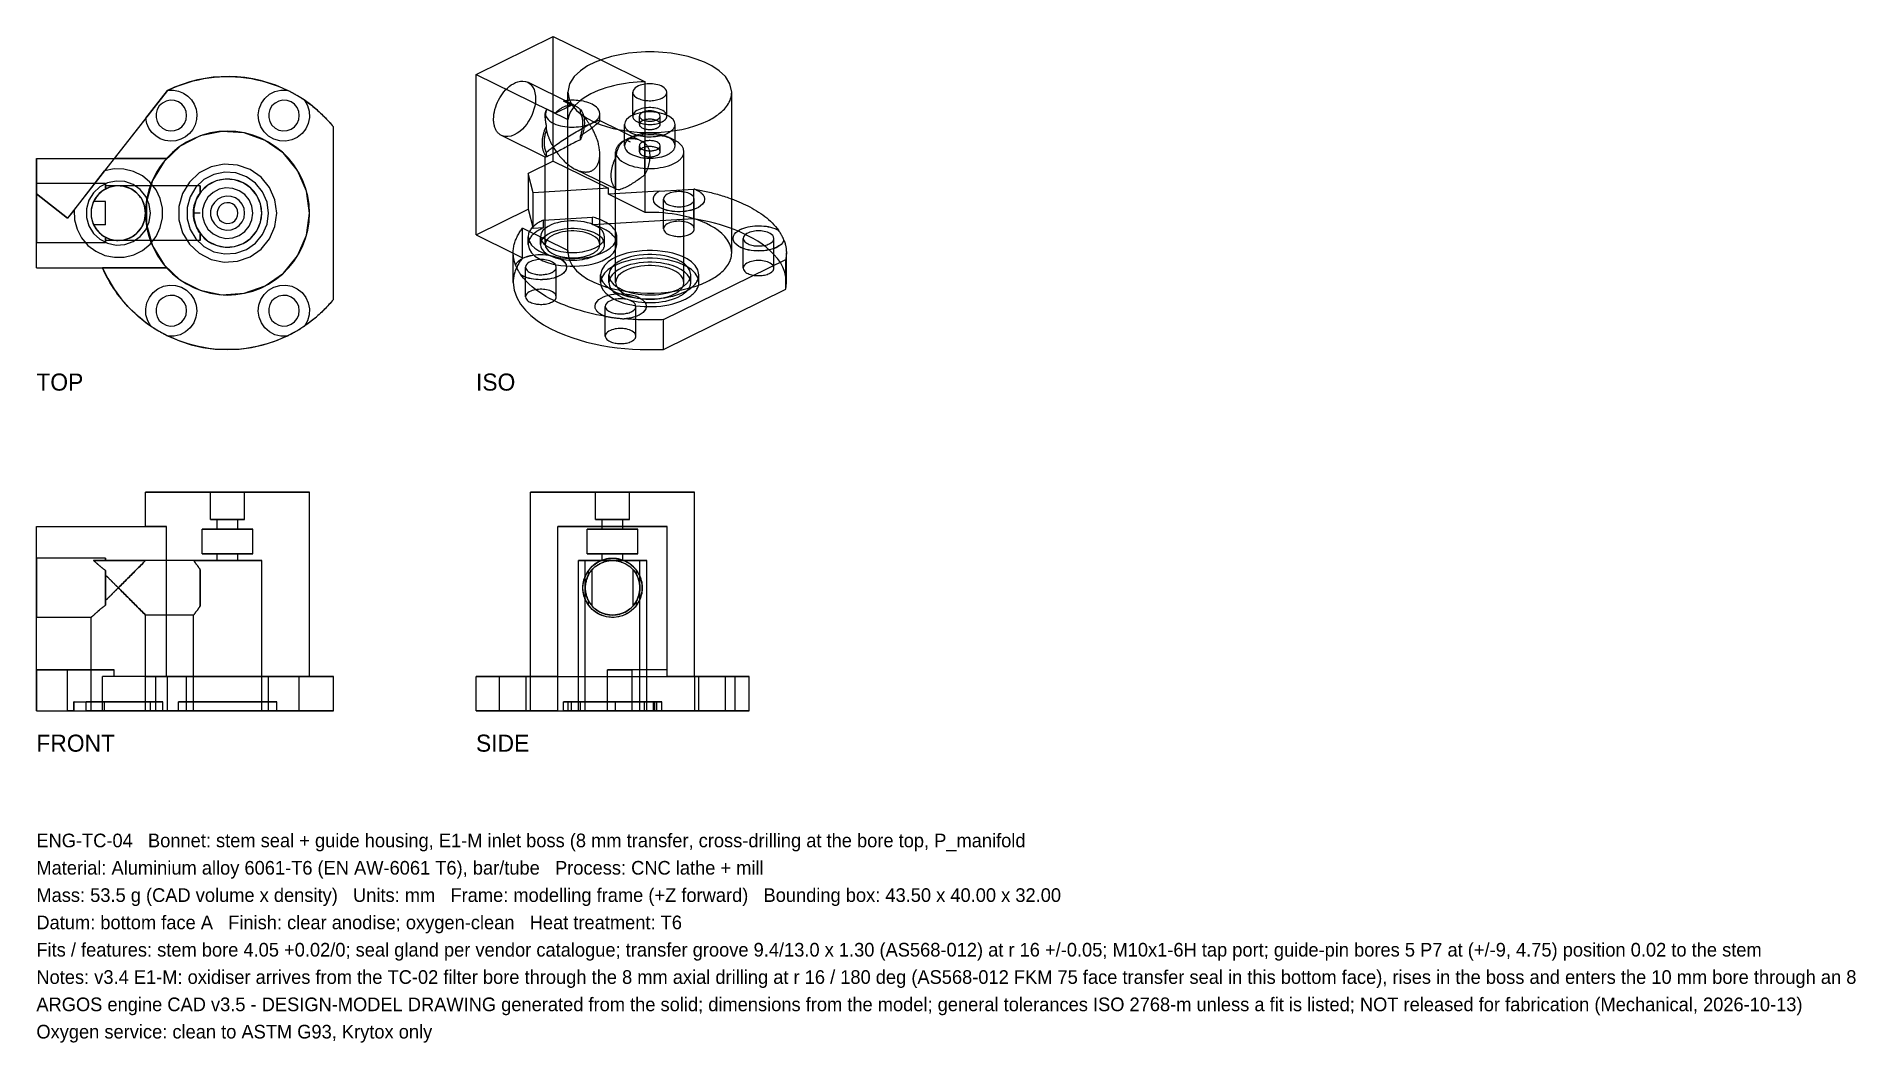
# Model space of a CAD drawing. Header units: millimetres. Extents: x 0 to 266, y -49 to 99.
import ezdxf

# ---------------------------------------------------------------- set-up
doc = ezdxf.new("R2010")
doc.units = ezdxf.units.MM
for name, color, linetype in [('FRONT_HIDDEN', 8, 'CONTINUOUS'), ('FRONT_VISIBLE', 7, 'Continuous'), ('ISO_HIDDEN', 8, 'CONTINUOUS'), ('ISO_VISIBLE', 7, 'Continuous'), ('SIDE_HIDDEN', 8, 'CONTINUOUS'), ('SIDE_VISIBLE', 7, 'Continuous'), ('TOP_HIDDEN', 8, 'CONTINUOUS'), ('TOP_VISIBLE', 7, 'Continuous')]:
    doc.layers.add(name, color=color, linetype=linetype)

msp = doc.modelspace()

# ---------------------------------------------------------------- texts
for s, p in [('ENG-TC-04   Bonnet: stem seal + guide housing, E1-M inlet boss (8 mm transfer, cross-drilling at the bore top, P_manifold ', (0, -20)), ('Material: Aluminium alloy 6061-T6 (EN AW-6061 T6), bar/tube   Process: CNC lathe + mill', (0, -24)), ('Mass: 53.5 g (CAD volume x density)   Units: mm   Frame: modelling frame (+Z forward)   Bounding box: 43.50 x 40.00 x 32.00', (0, -28)), ('Datum: bottom face A   Finish: clear anodise; oxygen-clean   Heat treatment: T6', (0, -32)), ('Fits / features: stem bore 4.05 +0.02/0; seal gland per vendor catalogue; transfer groove 9.4/13.0 x 1.30 (AS568-012) at r 16 +/-0.05; M10x1-6H tap port; guide-pin bores 5 P7 at (+/-9, 4.75) position 0.02 to the stem ', (0, -36)), ('Notes: v3.4 E1-M: oxidiser arrives from the TC-02 filter bore through the 8 mm axial drilling at r 16 / 180 deg (AS568-012 FKM 75 face transfer seal in this bottom face), rises in the boss and enters the 10 mm bore through an 8', (0, -40)), ('ARGOS engine CAD v3.5 - DESIGN-MODEL DRAWING generated from the solid; dimensions from the model; general tolerances ISO 2768-m unless a fit is listed; NOT released for fabrication (Mechanical, 2026-10-13)', (0, -44)), ('Oxygen service: clean to ASTM G93, Krytox only', (0, -48))]:
    msp.add_text(s, height=2).set_placement(p)
at = {"layer": 'FRONT_VISIBLE'}
msp.add_text('FRONT', height=2.5, dxfattribs=at).set_placement((0, -6))
at = {"layer": 'ISO_VISIBLE'}
msp.add_text('ISO', height=2.5, dxfattribs=at).set_placement((64.38, 46.88))
at = {"layer": 'SIDE_VISIBLE'}
msp.add_text('SIDE', height=2.5, dxfattribs=at).set_placement((64.38, -6))
at = {"layer": 'TOP_VISIBLE'}
msp.add_text('TOP', height=2.5, dxfattribs=at).set_placement((0, 46.88))

# ---------------------------------------------------------------- linework, layer by layer
at = {"layer": 'FRONT_HIDDEN'}
for points in [[(40, 32), (38.96, 32), (37.91, 32), (36.87, 32), (35.83, 32), (34.78, 32), (33.74, 32), (32.7, 32), (31.65, 32), (30.61, 32), (29.57, 32), (28.52, 32), (27.48, 32), (26.43, 32), (25.39, 32), (24.35, 32), (23.3, 32), (22.26, 32), (21.22, 32), (20.17, 32), (19.13, 32), (18.09, 32), (17.04, 32), (16, 32)], [(30.5, 32), (30.28, 32), (30.07, 32), (29.85, 32), (29.63, 32), (29.41, 32), (29.2, 32), (28.98, 32), (28.76, 32), (28.54, 32), (28.33, 32), (28.11, 32), (27.89, 32), (27.67, 32), (27.46, 32), (27.24, 32), (27.02, 32), (26.8, 32), (26.59, 32), (26.37, 32), (26.15, 32), (25.93, 32), (25.72, 32), (25.5, 32)], [(25.5, 32), (25.72, 32), (25.93, 32), (26.15, 32), (26.37, 32), (26.59, 32), (26.8, 32), (27.02, 32), (27.24, 32), (27.46, 32), (27.67, 32), (27.89, 32), (28.11, 32), (28.33, 32), (28.54, 32), (28.76, 32), (28.98, 32), (29.2, 32), (29.41, 32), (29.63, 32), (29.85, 32), (30.07, 32), (30.28, 32), (30.5, 32)], [(25.5, 28), (25.5, 32)], [(30.5, 28), (30.5, 32)], [(0, 27), (19.06, 27)], [(0, 6), (0, 27)], [(19.06, 27), (18.92, 27), (18.79, 27), (18.66, 27), (18.52, 27), (18.39, 27), (18.26, 27), (18.13, 27), (17.99, 27), (17.86, 27), (17.73, 27), (17.59, 27), (17.46, 27), (17.33, 27), (17.2, 27), (17.06, 27), (16.93, 27), (16.8, 27), (16.66, 27), (16.53, 27), (16.4, 27), (16.27, 27), (16.13, 27), (16, 27)], [(16, 27), (16.13, 27), (16.27, 27), (16.4, 27), (16.53, 27), (16.66, 27), (16.8, 27), (16.93, 27), (17.06, 27), (17.2, 27), (17.33, 27), (17.46, 27), (17.59, 27), (17.73, 27), (17.86, 27), (17.99, 27), (18.13, 27), (18.26, 27), (18.39, 27), (18.52, 27), (18.66, 27), (18.79, 27), (18.92, 27), (19.06, 27)], [(19.06, 5), (19.06, 27)], [(30.5, 28), (30.28, 28), (30.07, 28), (29.85, 28), (29.63, 28), (29.41, 28), (29.2, 28), (28.98, 28), (28.76, 28), (28.54, 28), (28.33, 28), (28.11, 28), (27.89, 28), (27.67, 28), (27.46, 28), (27.24, 28), (27.02, 28), (26.8, 28), (26.59, 28), (26.37, 28), (26.15, 28), (25.93, 28), (25.72, 28), (25.5, 28)], [(25.5, 28), (25.72, 28), (25.93, 28), (26.15, 28), (26.37, 28), (26.59, 28), (26.8, 28), (27.02, 28), (27.24, 28), (27.46, 28), (27.67, 28), (27.89, 28), (28.11, 28), (28.33, 28), (28.54, 28), (28.76, 28), (28.98, 28), (29.2, 28), (29.41, 28), (29.63, 28), (29.85, 28), (30.07, 28), (30.28, 28), (30.5, 28)], [(29.52, 28), (29.39, 28), (29.26, 28), (29.13, 28), (28.99, 28), (28.86, 28), (28.73, 28), (28.6, 28), (28.46, 28), (28.33, 28), (28.2, 28), (28.07, 28), (27.93, 28), (27.8, 28), (27.67, 28), (27.54, 28), (27.4, 28), (27.27, 28), (27.14, 28), (27.01, 28), (26.87, 28), (26.74, 28), (26.61, 28), (26.48, 28)], [(26.48, 28), (26.61, 28), (26.74, 28), (26.87, 28), (27.01, 28), (27.14, 28), (27.27, 28), (27.4, 28), (27.54, 28), (27.67, 28), (27.8, 28), (27.93, 28), (28.07, 28), (28.2, 28), (28.33, 28), (28.46, 28), (28.6, 28), (28.73, 28), (28.86, 28), (28.99, 28), (29.13, 28), (29.26, 28), (29.39, 28), (29.52, 28)], [(26.48, 26.6), (26.48, 28)], [(29.52, 26.6), (29.52, 28)], [(31.7, 26.6), (31.38, 26.6), (31.06, 26.6), (30.73, 26.6), (30.41, 26.6), (30.09, 26.6), (29.77, 26.6), (29.45, 26.6), (29.13, 26.6), (28.8, 26.6), (28.48, 26.6), (28.16, 26.6), (27.84, 26.6), (27.52, 26.6), (27.2, 26.6), (26.87, 26.6), (26.55, 26.6), (26.23, 26.6), (25.91, 26.6), (25.59, 26.6), (25.27, 26.6), (24.94, 26.6), (24.62, 26.6), (24.3, 26.6)], [(24.3, 26.6), (24.62, 26.6), (24.94, 26.6), (25.27, 26.6), (25.59, 26.6), (25.91, 26.6), (26.23, 26.6), (26.55, 26.6), (26.87, 26.6), (27.2, 26.6), (27.52, 26.6), (27.84, 26.6), (28.16, 26.6), (28.48, 26.6), (28.8, 26.6), (29.13, 26.6), (29.45, 26.6), (29.77, 26.6), (30.09, 26.6), (30.41, 26.6), (30.73, 26.6), (31.06, 26.6), (31.38, 26.6), (31.7, 26.6)], [(24.3, 23), (24.3, 26.6)], [(29.52, 26.6), (29.39, 26.6), (29.26, 26.6), (29.13, 26.6), (28.99, 26.6), (28.86, 26.6), (28.73, 26.6), (28.6, 26.6), (28.46, 26.6), (28.33, 26.6), (28.2, 26.6), (28.07, 26.6), (27.93, 26.6), (27.8, 26.6), (27.67, 26.6), (27.54, 26.6), (27.4, 26.6), (27.27, 26.6), (27.14, 26.6), (27.01, 26.6), (26.87, 26.6), (26.74, 26.6), (26.61, 26.6), (26.48, 26.6)], [(26.48, 26.6), (26.61, 26.6), (26.74, 26.6), (26.87, 26.6), (27.01, 26.6), (27.14, 26.6), (27.27, 26.6), (27.4, 26.6), (27.54, 26.6), (27.67, 26.6), (27.8, 26.6), (27.93, 26.6), (28.07, 26.6), (28.2, 26.6), (28.33, 26.6), (28.46, 26.6), (28.6, 26.6), (28.73, 26.6), (28.86, 26.6), (28.99, 26.6), (29.13, 26.6), (29.26, 26.6), (29.39, 26.6), (29.52, 26.6)], [(31.7, 23), (31.7, 26.6)], [(0, 18), (0, 18.19), (0, 18.38), (0, 18.57), (0, 18.76), (0, 18.95), (0, 19.13), (0, 19.32), (0, 19.51), (0, 19.7), (0, 19.89), (0, 20.08), (0, 20.27), (0, 20.46), (0, 20.65), (0, 20.84), (0, 21.03), (0, 21.22), (0, 21.4), (0, 21.59), (0, 21.78), (0, 21.97), (0, 22.16), (0, 22.35)], [(0, 22.35), (0, 21.97), (0, 21.59), (0, 21.22), (0, 20.84), (0, 20.46), (0, 20.08), (0, 19.7), (0, 19.32), (0, 18.95), (0, 18.57), (0, 18.19), (0, 17.81), (0, 17.43), (0, 17.05), (0, 16.68), (0, 16.3), (0, 15.92), (0, 15.54), (0, 15.16), (0, 14.78), (0, 14.41), (0, 14.03), (0, 13.65)], [(10.1, 22.35), (0, 22.35)], [(10.1, 20.56), (10.02, 20.61), (9.94, 20.67), (9.87, 20.73), (9.79, 20.79), (9.71, 20.85), (9.64, 20.92), (9.56, 20.98), (9.49, 21.04), (9.41, 21.1), (9.34, 21.16), (9.26, 21.23), (9.19, 21.29), (9.11, 21.35), (9.04, 21.42), (8.97, 21.48), (8.89, 21.55), (8.82, 21.61), (8.75, 21.67), (8.67, 21.74), (8.6, 21.8), (8.53, 21.87), (8.46, 21.93), (8.38, 22)], [(10.1, 22), (8.38, 22)], [(10.1, 22), (8.38, 22)], [(8.38, 22), (8.46, 21.93), (8.53, 21.87), (8.6, 21.8), (8.67, 21.74), (8.75, 21.67), (8.82, 21.61), (8.89, 21.55), (8.97, 21.48), (9.04, 21.42), (9.11, 21.35), (9.19, 21.29), (9.26, 21.23), (9.34, 21.16), (9.41, 21.1), (9.49, 21.04), (9.56, 20.98), (9.64, 20.92), (9.71, 20.85), (9.79, 20.79), (9.87, 20.73), (9.94, 20.67), (10.02, 20.61), (10.1, 20.56)], [(8.38, 22), (8.71, 22), (9.05, 22), (9.38, 22), (9.71, 22), (10.04, 22), (10.37, 22), (10.7, 22), (11.03, 22), (11.36, 22), (11.7, 22), (12.03, 22), (12.36, 22), (12.69, 22), (13.02, 22), (13.35, 22), (13.68, 22), (14.01, 22), (14.34, 22), (14.68, 22), (15.01, 22), (15.34, 22), (15.67, 22), (16, 22)], [(16, 22), (15.67, 22), (15.34, 22), (15.01, 22), (14.68, 22), (14.34, 22), (14.01, 22), (13.68, 22), (13.35, 22), (13.02, 22), (12.69, 22), (12.36, 22), (12.03, 22), (11.7, 22), (11.36, 22), (11.03, 22), (10.7, 22), (10.37, 22), (10.04, 22), (9.71, 22), (9.38, 22), (9.05, 22), (8.71, 22), (8.38, 22)], [(10.1, 22), (10.1, 22.02), (10.1, 22.03), (10.1, 22.05), (10.1, 22.06), (10.1, 22.08), (10.1, 22.09), (10.1, 22.11), (10.1, 22.12), (10.1, 22.14), (10.1, 22.15), (10.1, 22.17), (10.1, 22.18), (10.1, 22.2), (10.1, 22.21), (10.1, 22.23), (10.1, 22.24), (10.1, 22.26), (10.1, 22.27), (10.1, 22.29), (10.1, 22.3), (10.1, 22.32), (10.1, 22.33), (10.1, 22.35)], [(10.1, 22.35), (10.1, 22.33), (10.1, 22.32), (10.1, 22.3), (10.1, 22.29), (10.1, 22.27), (10.1, 22.26), (10.1, 22.24), (10.1, 22.23), (10.1, 22.21), (10.1, 22.2), (10.1, 22.18), (10.1, 22.17), (10.1, 22.15), (10.1, 22.14), (10.1, 22.12), (10.1, 22.11), (10.1, 22.09), (10.1, 22.08), (10.1, 22.06), (10.1, 22.05), (10.1, 22.03), (10.1, 22.02), (10.1, 22)], [(12, 18), (12.17, 18.17), (12.35, 18.35), (12.52, 18.52), (12.7, 18.7), (12.87, 18.87), (13.04, 19.04), (13.22, 19.22), (13.39, 19.39), (13.57, 19.57), (13.74, 19.74), (13.91, 19.91), (14.09, 20.09), (14.26, 20.26), (14.43, 20.43), (14.61, 20.61), (14.78, 20.78), (14.96, 20.96), (15.13, 21.13), (15.3, 21.3), (15.48, 21.48), (15.65, 21.65), (15.83, 21.83), (16, 22)], [(16, 22), (15.83, 21.83), (15.65, 21.65), (15.48, 21.48), (15.3, 21.3), (15.13, 21.13), (14.96, 20.96), (14.78, 20.78), (14.61, 20.61), (14.43, 20.43), (14.26, 20.26), (14.09, 20.09), (13.91, 19.91), (13.74, 19.74), (13.57, 19.57), (13.39, 19.39), (13.22, 19.22), (13.04, 19.04), (12.87, 18.87), (12.7, 18.7), (12.52, 18.52), (12.35, 18.35), (12.17, 18.17), (12, 18)], [(23, 22), (16, 22)], [(33, 22), (32.57, 22), (32.13, 22), (31.7, 22), (31.26, 22), (30.83, 22), (30.39, 22), (29.96, 22), (29.52, 22), (29.09, 22), (28.65, 22), (28.22, 22), (27.78, 22), (27.35, 22), (26.91, 22), (26.48, 22), (26.04, 22), (25.61, 22), (25.17, 22), (24.74, 22), (24.3, 22), (23.87, 22), (23.43, 22), (23, 22)], [(23, 22), (23.43, 22), (23.87, 22), (24.3, 22), (24.74, 22), (25.17, 22), (25.61, 22), (26.04, 22), (26.48, 22), (26.91, 22), (27.35, 22), (27.78, 22), (28.22, 22), (28.65, 22), (29.09, 22), (29.52, 22), (29.96, 22), (30.39, 22), (30.83, 22), (31.26, 22), (31.7, 22), (32.13, 22), (32.57, 22), (33, 22)], [(23, 22), (23.05, 21.94), (23.09, 21.89), (23.14, 21.83), (23.18, 21.77), (23.23, 21.71), (23.27, 21.65), (23.32, 21.6), (23.36, 21.54), (23.41, 21.48), (23.45, 21.42), (23.49, 21.36), (23.54, 21.3), (23.58, 21.25), (23.62, 21.19), (23.67, 21.13), (23.71, 21.07), (23.75, 21.01), (23.79, 20.95), (23.84, 20.89), (23.88, 20.83), (23.92, 20.77), (23.96, 20.71), (24, 20.65)], [(24, 20.65), (23.96, 20.71), (23.92, 20.77), (23.88, 20.83), (23.84, 20.89), (23.79, 20.95), (23.75, 21.01), (23.71, 21.07), (23.67, 21.13), (23.62, 21.19), (23.58, 21.25), (23.54, 21.3), (23.49, 21.36), (23.45, 21.42), (23.41, 21.48), (23.36, 21.54), (23.32, 21.6), (23.27, 21.65), (23.23, 21.71), (23.18, 21.77), (23.14, 21.83), (23.09, 21.89), (23.05, 21.94), (23, 22)], [(24, 22), (23, 22)], [(31.7, 23), (31.38, 23), (31.06, 23), (30.73, 23), (30.41, 23), (30.09, 23), (29.77, 23), (29.45, 23), (29.13, 23), (28.8, 23), (28.48, 23), (28.16, 23), (27.84, 23), (27.52, 23), (27.2, 23), (26.87, 23), (26.55, 23), (26.23, 23), (25.91, 23), (25.59, 23), (25.27, 23), (24.94, 23), (24.62, 23), (24.3, 23)], [(24.3, 23), (24.62, 23), (24.94, 23), (25.27, 23), (25.59, 23), (25.91, 23), (26.23, 23), (26.55, 23), (26.87, 23), (27.2, 23), (27.52, 23), (27.84, 23), (28.16, 23), (28.48, 23), (28.8, 23), (29.13, 23), (29.45, 23), (29.77, 23), (30.09, 23), (30.41, 23), (30.73, 23), (31.06, 23), (31.38, 23), (31.7, 23)], [(29.52, 23), (29.39, 23), (29.26, 23), (29.13, 23), (28.99, 23), (28.86, 23), (28.73, 23), (28.6, 23), (28.46, 23), (28.33, 23), (28.2, 23), (28.07, 23), (27.93, 23), (27.8, 23), (27.67, 23), (27.54, 23), (27.4, 23), (27.27, 23), (27.14, 23), (27.01, 23), (26.87, 23), (26.74, 23), (26.61, 23), (26.48, 23)], [(26.48, 23), (26.61, 23), (26.74, 23), (26.87, 23), (27.01, 23), (27.14, 23), (27.27, 23), (27.4, 23), (27.54, 23), (27.67, 23), (27.8, 23), (27.93, 23), (28.07, 23), (28.2, 23), (28.33, 23), (28.46, 23), (28.6, 23), (28.73, 23), (28.86, 23), (28.99, 23), (29.13, 23), (29.26, 23), (29.39, 23), (29.52, 23)], [(26.48, 22), (26.48, 23)], [(29.52, 22), (29.39, 22), (29.26, 22), (29.13, 22), (28.99, 22), (28.86, 22), (28.73, 22), (28.6, 22), (28.46, 22), (28.33, 22), (28.2, 22), (28.07, 22), (27.93, 22), (27.8, 22), (27.67, 22), (27.54, 22), (27.4, 22), (27.27, 22), (27.14, 22), (27.01, 22), (26.87, 22), (26.74, 22), (26.61, 22), (26.48, 22)], [(26.48, 22), (26.61, 22), (26.74, 22), (26.87, 22), (27.01, 22), (27.14, 22), (27.27, 22), (27.4, 22), (27.54, 22), (27.67, 22), (27.8, 22), (27.93, 22), (28.07, 22), (28.2, 22), (28.33, 22), (28.46, 22), (28.6, 22), (28.73, 22), (28.86, 22), (28.99, 22), (29.13, 22), (29.26, 22), (29.39, 22), (29.52, 22)], [(29.52, 22), (29.52, 23)], [(33, 0), (33, 22)], [(10.1, 18), (10.1, 18.11), (10.1, 18.22), (10.1, 18.33), (10.1, 18.44), (10.1, 18.56), (10.1, 18.67), (10.1, 18.78), (10.1, 18.89), (10.1, 19), (10.1, 19.11), (10.1, 19.22), (10.1, 19.33), (10.1, 19.44), (10.1, 19.56), (10.1, 19.67), (10.1, 19.78), (10.1, 19.89), (10.1, 20), (10.1, 20.11), (10.1, 20.22), (10.1, 20.33), (10.1, 20.44), (10.1, 20.56)], [(10.1, 19.9), (10.1, 20.56)], [(10.1, 20.56), (10.1, 20.33), (10.1, 20.11), (10.1, 19.89), (10.1, 19.67), (10.1, 19.44), (10.1, 19.22), (10.1, 19), (10.1, 18.78), (10.1, 18.56), (10.1, 18.33), (10.1, 18.11), (10.1, 17.89), (10.1, 17.67), (10.1, 17.44), (10.1, 17.22), (10.1, 17), (10.1, 16.78), (10.1, 16.56), (10.1, 16.33), (10.1, 16.11), (10.1, 15.89), (10.1, 15.67), (10.1, 15.44)], [(10.1, 19.9), (10.1, 20.56)], [(10.1, 19.9), (10.18, 19.82), (10.27, 19.73), (10.35, 19.65), (10.43, 19.57), (10.51, 19.49), (10.6, 19.4), (10.68, 19.32), (10.76, 19.24), (10.84, 19.16), (10.93, 19.07), (11.01, 18.99), (11.09, 18.91), (11.17, 18.83), (11.26, 18.74), (11.34, 18.66), (11.42, 18.58), (11.5, 18.5), (11.59, 18.41), (11.67, 18.33), (11.75, 18.25), (11.83, 18.17), (11.92, 18.08), (12, 18)], [(10.1, 19.9), (10.1, 19.73), (10.1, 19.57), (10.1, 19.4), (10.1, 19.24), (10.1, 19.07), (10.1, 18.91), (10.1, 18.74), (10.1, 18.58), (10.1, 18.41), (10.1, 18.25), (10.1, 18.08), (10.1, 17.92), (10.1, 17.75), (10.1, 17.59), (10.1, 17.42), (10.1, 17.26), (10.1, 17.09), (10.1, 16.93), (10.1, 16.76), (10.1, 16.6), (10.1, 16.43), (10.1, 16.27), (10.1, 16.1)], [(10.1, 19.9), (10.1, 19.73), (10.1, 19.57), (10.1, 19.4), (10.1, 19.24), (10.1, 19.07), (10.1, 18.91), (10.1, 18.74), (10.1, 18.58), (10.1, 18.41), (10.1, 18.25), (10.1, 18.08), (10.1, 17.92), (10.1, 17.75), (10.1, 17.59), (10.1, 17.42), (10.1, 17.26), (10.1, 17.09), (10.1, 16.93), (10.1, 16.76), (10.1, 16.6), (10.1, 16.43), (10.1, 16.27), (10.1, 16.1)], [(12, 18), (11.92, 18.08), (11.83, 18.17), (11.75, 18.25), (11.67, 18.33), (11.59, 18.41), (11.5, 18.5), (11.42, 18.58), (11.34, 18.66), (11.26, 18.74), (11.17, 18.83), (11.09, 18.91), (11.01, 18.99), (10.93, 19.07), (10.84, 19.16), (10.76, 19.24), (10.68, 19.32), (10.6, 19.4), (10.51, 19.49), (10.43, 19.57), (10.35, 19.65), (10.27, 19.73), (10.18, 19.82), (10.1, 19.9)], [(24, 15.35), (24, 20.65)], [(24, 15.35), (24, 20.65)], [(24, 18), (24, 18.12), (24, 18.23), (24, 18.35), (24, 18.46), (24, 18.58), (24, 18.69), (24, 18.81), (24, 18.92), (24, 19.04), (24, 19.15), (24, 19.27), (24, 19.38), (24, 19.5), (24, 19.61), (24, 19.73), (24, 19.84), (24, 19.96), (24, 20.07), (24, 20.19), (24, 20.3), (24, 20.42), (24, 20.53), (24, 20.65)], [(24, 20.65), (24, 20.42), (24, 20.19), (24, 19.96), (24, 19.73), (24, 19.5), (24, 19.27), (24, 19.04), (24, 18.81), (24, 18.58), (24, 18.35), (24, 18.12), (24, 17.88), (24, 17.65), (24, 17.42), (24, 17.19), (24, 16.96), (24, 16.73), (24, 16.5), (24, 16.27), (24, 16.04), (24, 15.81), (24, 15.58), (24, 15.35)], [(0, 13.65), (0, 13.84), (0, 14.03), (0, 14.22), (0, 14.41), (0, 14.6), (0, 14.78), (0, 14.97), (0, 15.16), (0, 15.35), (0, 15.54), (0, 15.73), (0, 15.92), (0, 16.11), (0, 16.3), (0, 16.49), (0, 16.68), (0, 16.87), (0, 17.05), (0, 17.24), (0, 17.43), (0, 17.62), (0, 17.81), (0, 18)], [(12, 18), (11.92, 17.92), (11.83, 17.83), (11.75, 17.75), (11.67, 17.67), (11.59, 17.59), (11.5, 17.5), (11.42, 17.42), (11.34, 17.34), (11.26, 17.26), (11.17, 17.17), (11.09, 17.09), (11.01, 17.01), (10.93, 16.93), (10.84, 16.84), (10.76, 16.76), (10.68, 16.68), (10.6, 16.6), (10.51, 16.51), (10.43, 16.43), (10.35, 16.35), (10.27, 16.27), (10.18, 16.18), (10.1, 16.1)], [(10.1, 16.1), (10.18, 16.18), (10.27, 16.27), (10.35, 16.35), (10.43, 16.43), (10.51, 16.51), (10.6, 16.6), (10.68, 16.68), (10.76, 16.76), (10.84, 16.84), (10.93, 16.93), (11.01, 17.01), (11.09, 17.09), (11.17, 17.17), (11.26, 17.26), (11.34, 17.34), (11.42, 17.42), (11.5, 17.5), (11.59, 17.59), (11.67, 17.67), (11.75, 17.75), (11.83, 17.83), (11.92, 17.92), (12, 18)], [(10.1, 15.44), (10.1, 15.56), (10.1, 15.67), (10.1, 15.78), (10.1, 15.89), (10.1, 16), (10.1, 16.11), (10.1, 16.22), (10.1, 16.33), (10.1, 16.44), (10.1, 16.56), (10.1, 16.67), (10.1, 16.78), (10.1, 16.89), (10.1, 17), (10.1, 17.11), (10.1, 17.22), (10.1, 17.33), (10.1, 17.44), (10.1, 17.56), (10.1, 17.67), (10.1, 17.78), (10.1, 17.89), (10.1, 18)], [(10.1, 15.44), (10.1, 16.1)], [(10.1, 15.44), (10.1, 16.1)], [(16, 14), (15.83, 14.17), (15.65, 14.35), (15.48, 14.52), (15.3, 14.7), (15.13, 14.87), (14.96, 15.04), (14.78, 15.22), (14.61, 15.39), (14.43, 15.57), (14.26, 15.74), (14.09, 15.91), (13.91, 16.09), (13.74, 16.26), (13.57, 16.43), (13.39, 16.61), (13.22, 16.78), (13.04, 16.96), (12.87, 17.13), (12.7, 17.3), (12.52, 17.48), (12.35, 17.65), (12.17, 17.83), (12, 18)], [(12, 18), (12.17, 17.83), (12.35, 17.65), (12.52, 17.48), (12.7, 17.3), (12.87, 17.13), (13.04, 16.96), (13.22, 16.78), (13.39, 16.61), (13.57, 16.43), (13.74, 16.26), (13.91, 16.09), (14.09, 15.91), (14.26, 15.74), (14.43, 15.57), (14.61, 15.39), (14.78, 15.22), (14.96, 15.04), (15.13, 14.87), (15.3, 14.7), (15.48, 14.52), (15.65, 14.35), (15.83, 14.17), (16, 14)], [(24, 15.35), (24, 15.47), (24, 15.58), (24, 15.7), (24, 15.81), (24, 15.93), (24, 16.04), (24, 16.16), (24, 16.27), (24, 16.39), (24, 16.5), (24, 16.62), (24, 16.73), (24, 16.85), (24, 16.96), (24, 17.08), (24, 17.19), (24, 17.31), (24, 17.42), (24, 17.54), (24, 17.65), (24, 17.77), (24, 17.88), (24, 18)], [(8, 13.65), (0, 13.65)], [(10.1, 15.44), (10, 15.37), (9.91, 15.3), (9.81, 15.22), (9.72, 15.15), (9.63, 15.07), (9.53, 15), (9.44, 14.92), (9.35, 14.85), (9.26, 14.77), (9.17, 14.69), (9.07, 14.61), (8.98, 14.53), (8.89, 14.45), (8.8, 14.37), (8.71, 14.29), (8.62, 14.21), (8.53, 14.13), (8.44, 14.05), (8.35, 13.97), (8.27, 13.89), (8.18, 13.81), (8.09, 13.73), (8, 13.65)], [(8, 13.65), (8.09, 13.73), (8.18, 13.81), (8.27, 13.89), (8.35, 13.97), (8.44, 14.05), (8.53, 14.13), (8.62, 14.21), (8.71, 14.29), (8.8, 14.37), (8.89, 14.45), (8.98, 14.53), (9.07, 14.61), (9.17, 14.69), (9.26, 14.77), (9.35, 14.85), (9.44, 14.92), (9.53, 15), (9.63, 15.07), (9.72, 15.15), (9.81, 15.22), (9.91, 15.3), (10, 15.37), (10.1, 15.44)], [(8, 0), (8, 13.65)], [(16, 0), (16, 14)], [(23, 14), (16, 14)], [(24, 15.35), (23.96, 15.29), (23.92, 15.23), (23.88, 15.17), (23.84, 15.11), (23.79, 15.05), (23.75, 14.99), (23.71, 14.93), (23.67, 14.87), (23.62, 14.81), (23.58, 14.75), (23.54, 14.7), (23.49, 14.64), (23.45, 14.58), (23.41, 14.52), (23.36, 14.46), (23.32, 14.4), (23.27, 14.35), (23.23, 14.29), (23.18, 14.23), (23.14, 14.17), (23.09, 14.11), (23.05, 14.06), (23, 14)], [(23, 14), (23.05, 14.06), (23.09, 14.11), (23.14, 14.17), (23.18, 14.23), (23.23, 14.29), (23.27, 14.35), (23.32, 14.4), (23.36, 14.46), (23.41, 14.52), (23.45, 14.58), (23.49, 14.64), (23.54, 14.7), (23.58, 14.75), (23.62, 14.81), (23.67, 14.87), (23.71, 14.93), (23.75, 14.99), (23.79, 15.05), (23.84, 15.11), (23.88, 15.17), (23.92, 15.23), (23.96, 15.29), (24, 15.35)], [(23, 0), (23, 14)], [(0, 6), (11.41, 6)], [(4.58, 6), (0, 6)], [(0, 6), (0, 0)], [(11.41, 6), (4.58, 6)], [(4.58, 0), (4.58, 6)], [(11.41, 5), (11.41, 6)], [(19.06, 5), (9.67, 5)], [(19.06, 5), (11.41, 5)], [(16.02, 5), (11.41, 5)], [(16.74, 5), (16.71, 5), (16.68, 5), (16.65, 5), (16.62, 5), (16.58, 5), (16.55, 5), (16.52, 5), (16.49, 5), (16.45, 5), (16.42, 5), (16.39, 5), (16.36, 5), (16.32, 5), (16.29, 5), (16.26, 5), (16.23, 5), (16.19, 5), (16.16, 5), (16.13, 5), (16.1, 5), (16.06, 5), (16.03, 5), (16, 5)], [(16, 5), (16.03, 5), (16.06, 5), (16.1, 5), (16.13, 5), (16.16, 5), (16.19, 5), (16.23, 5), (16.26, 5), (16.29, 5), (16.32, 5), (16.36, 5), (16.39, 5), (16.42, 5), (16.45, 5), (16.49, 5), (16.52, 5), (16.55, 5), (16.58, 5), (16.62, 5), (16.65, 5), (16.68, 5), (16.71, 5), (16.74, 5)], [(16, 4.99), (16, 5)], [(16.74, 4.99), (16.71, 4.99), (16.68, 4.99), (16.65, 4.99), (16.62, 4.99), (16.58, 4.99), (16.55, 4.99), (16.52, 4.99), (16.49, 4.99), (16.45, 4.99), (16.42, 4.99), (16.39, 4.99), (16.36, 4.99), (16.32, 4.99), (16.29, 4.99), (16.26, 4.99), (16.23, 4.99), (16.19, 4.99), (16.16, 4.99), (16.13, 4.99), (16.1, 4.99), (16.06, 4.99), (16.03, 4.99), (16, 4.99)], [(16, 4.99), (16.03, 4.99), (16.06, 4.99), (16.1, 4.99), (16.13, 4.99), (16.16, 4.99), (16.19, 4.99), (16.23, 4.99), (16.26, 4.99), (16.29, 4.99), (16.32, 4.99), (16.36, 4.99), (16.39, 4.99), (16.42, 4.99), (16.45, 4.99), (16.49, 4.99), (16.52, 4.99), (16.55, 4.99), (16.58, 4.99), (16.62, 4.99), (16.65, 4.99), (16.68, 4.99), (16.71, 4.99), (16.74, 4.99)], [(23.5, 5), (23.17, 5), (22.85, 5), (22.52, 5), (22.2, 5), (21.87, 5), (21.55, 5), (21.22, 5), (20.9, 5), (20.57, 5), (20.25, 5), (19.92, 5), (19.6, 5), (19.27, 5), (18.95, 5), (18.62, 5), (18.3, 5), (17.97, 5), (17.65, 5), (17.32, 5), (17, 5), (16.67, 5), (16.35, 5), (16.02, 5)], [(16.02, 4.99), (16.02, 5)], [(16.02, 4.99), (19.18, 4.99)], [(23.5, 4.99), (23.17, 4.99), (22.85, 4.99), (22.52, 4.99), (22.2, 4.99), (21.87, 4.99), (21.55, 4.99), (21.22, 4.99), (20.9, 4.99), (20.57, 4.99), (20.25, 4.99), (19.92, 4.99), (19.6, 4.99), (19.27, 4.99), (18.95, 4.99), (18.62, 4.99), (18.3, 4.99), (17.97, 4.99), (17.65, 4.99), (17.32, 4.99), (17, 4.99), (16.67, 4.99), (16.35, 4.99), (16.02, 4.99)], [(22, 4.99), (21.8, 4.99), (21.61, 4.99), (21.41, 4.99), (21.22, 4.99), (21.02, 4.99), (20.83, 4.99), (20.63, 4.99), (20.43, 4.99), (20.24, 4.99), (20.04, 4.99), (19.85, 4.99), (19.65, 4.99), (19.46, 4.99), (19.26, 4.99), (19.07, 4.99), (18.87, 4.99), (18.67, 4.99), (18.48, 4.99), (18.28, 4.99), (18.09, 4.99), (17.89, 4.99), (17.7, 4.99), (17.5, 4.99)], [(17.5, 4.99), (17.7, 4.99), (17.89, 4.99), (18.09, 4.99), (18.28, 4.99), (18.48, 4.99), (18.67, 4.99), (18.87, 4.99), (19.07, 4.99), (19.26, 4.99), (19.46, 4.99), (19.65, 4.99), (19.85, 4.99), (20.04, 4.99), (20.24, 4.99), (20.43, 4.99), (20.63, 4.99), (20.83, 4.99), (21.02, 4.99), (21.22, 4.99), (21.41, 4.99), (21.61, 4.99), (21.8, 4.99), (22, 4.99)], [(22, 4.99), (21.8, 4.99), (21.61, 4.99), (21.41, 4.99), (21.22, 4.99), (21.02, 4.99), (20.83, 4.99), (20.63, 4.99), (20.43, 4.99), (20.24, 4.99), (20.04, 4.99), (19.85, 4.99), (19.65, 4.99), (19.46, 4.99), (19.26, 4.99), (19.07, 4.99), (18.87, 4.99), (18.67, 4.99), (18.48, 4.99), (18.28, 4.99), (18.09, 4.99), (17.89, 4.99), (17.7, 4.99), (17.5, 4.99)], [(17.5, 4.99), (17.76, 4.99), (18.02, 4.99), (18.28, 4.99), (18.54, 4.99), (18.8, 4.99), (19.07, 4.99), (19.33, 4.99), (19.59, 4.99), (19.85, 4.99), (20.11, 4.99), (20.37, 4.99), (20.63, 4.99), (20.89, 4.99), (21.15, 4.99), (21.41, 4.99), (21.67, 4.99), (21.93, 4.99), (22.2, 4.99), (22.46, 4.99), (22.72, 4.99), (22.98, 4.99), (23.24, 4.99), (23.5, 4.99)], [(17.5, 0), (17.5, 4.99)], [(17.5, 0), (17.5, 4.99)], [(19.06, 5), (19.97, 5), (20.88, 5), (21.79, 5), (22.7, 5), (23.61, 5), (24.52, 5), (25.43, 5), (26.34, 5), (27.25, 5), (28.16, 5), (29.07, 5), (29.98, 5), (30.89, 5), (31.8, 5), (32.72, 5), (33.63, 5), (34.54, 5), (35.45, 5), (36.36, 5), (37.27, 5), (38.18, 5), (39.09, 5), (40, 5)], [(40, 5), (39.09, 5), (38.18, 5), (37.27, 5), (36.36, 5), (35.45, 5), (34.54, 5), (33.63, 5), (32.72, 5), (31.8, 5), (30.89, 5), (29.98, 5), (29.07, 5), (28.16, 5), (27.25, 5), (26.34, 5), (25.43, 5), (24.52, 5), (23.61, 5), (22.7, 5), (21.79, 5), (20.88, 5), (19.97, 5), (19.06, 5)], [(19.31, 4.99), (19.3, 4.99), (19.3, 4.99), (19.29, 4.99), (19.29, 4.99), (19.28, 4.99), (19.28, 4.99), (19.27, 4.99), (19.27, 4.99), (19.26, 4.99), (19.25, 4.99), (19.25, 4.99), (19.24, 4.99), (19.24, 4.99), (19.23, 4.99), (19.23, 4.99), (19.22, 4.99), (19.22, 4.99), (19.21, 4.99), (19.21, 4.99), (19.2, 4.99), (19.19, 4.99), (19.19, 4.99), (19.18, 4.99)], [(19.18, 0), (19.18, 4.99)], [(19.31, 4.99), (19.31, 5)], [(19.31, 5), (19.49, 5), (19.67, 5), (19.86, 5), (20.04, 5), (20.22, 5), (20.4, 5), (20.59, 5), (20.77, 5), (20.95, 5), (21.13, 5), (21.31, 5), (21.5, 5), (21.68, 5), (21.86, 5), (22.04, 5), (22.22, 5), (22.41, 5), (22.59, 5), (22.77, 5), (22.95, 5), (23.14, 5), (23.32, 5), (23.5, 5)], [(19.31, 5), (20.07, 5), (20.82, 5), (21.58, 5), (22.33, 5), (23.09, 5), (23.84, 5), (24.6, 5), (25.36, 5), (26.11, 5), (26.87, 5), (27.62, 5), (28.38, 5), (29.13, 5), (29.89, 5), (30.64, 5), (31.4, 5), (32.16, 5), (32.91, 5), (33.67, 5), (34.42, 5), (35.18, 5), (35.93, 5), (36.69, 5)], [(19.31, 5), (19.49, 5), (19.67, 5), (19.86, 5), (20.04, 5), (20.22, 5), (20.4, 5), (20.59, 5), (20.77, 5), (20.95, 5), (21.13, 5), (21.31, 5), (21.5, 5), (21.68, 5), (21.86, 5), (22.04, 5), (22.22, 5), (22.41, 5), (22.59, 5), (22.77, 5), (22.95, 5), (23.14, 5), (23.32, 5), (23.5, 5)], [(23.5, 5), (23.32, 5), (23.14, 5), (22.95, 5), (22.77, 5), (22.59, 5), (22.41, 5), (22.22, 5), (22.04, 5), (21.86, 5), (21.68, 5), (21.5, 5), (21.31, 5), (21.13, 5), (20.95, 5), (20.77, 5), (20.59, 5), (20.4, 5), (20.22, 5), (20.04, 5), (19.86, 5), (19.67, 5), (19.49, 5), (19.31, 5)], [(19.31, 4.99), (19.49, 4.99), (19.67, 4.99), (19.86, 4.99), (20.04, 4.99), (20.22, 4.99), (20.4, 4.99), (20.59, 4.99), (20.77, 4.99), (20.95, 4.99), (21.13, 4.99), (21.31, 4.99), (21.5, 4.99), (21.68, 4.99), (21.86, 4.99), (22.04, 4.99), (22.22, 4.99), (22.41, 4.99), (22.59, 4.99), (22.77, 4.99), (22.95, 4.99), (23.14, 4.99), (23.32, 4.99), (23.5, 4.99)], [(19.31, 4.99), (19.43, 4.99), (19.54, 4.99), (19.66, 4.99), (19.78, 4.99), (19.89, 4.99), (20.01, 4.99), (20.13, 4.99), (20.25, 4.99), (20.36, 4.99), (20.48, 4.99), (20.6, 4.99), (20.71, 4.99), (20.83, 4.99), (20.95, 4.99), (21.06, 4.99), (21.18, 4.99), (21.3, 4.99), (21.42, 4.99), (21.53, 4.99), (21.65, 4.99), (21.77, 4.99), (21.88, 4.99), (22, 4.99)], [(23.5, 4.99), (23.32, 4.99), (23.14, 4.99), (22.95, 4.99), (22.77, 4.99), (22.59, 4.99), (22.41, 4.99), (22.22, 4.99), (22.04, 4.99), (21.86, 4.99), (21.68, 4.99), (21.5, 4.99), (21.31, 4.99), (21.13, 4.99), (20.95, 4.99), (20.77, 4.99), (20.59, 4.99), (20.4, 4.99), (20.22, 4.99), (20.04, 4.99), (19.86, 4.99), (19.67, 4.99), (19.49, 4.99), (19.31, 4.99)], [(22, 0), (22, 4.99)], [(22, 0), (22, 4.99)], [(23.5, 4.99), (23.5, 5)], [(23.5, 4.99), (23.5, 5)], [(40, 5), (39.67, 5), (39.35, 5), (39.02, 5), (38.7, 5), (38.37, 5), (38.04, 5), (37.72, 5), (37.39, 5), (37.07, 5), (36.74, 5), (36.41, 5), (36.09, 5), (35.76, 5), (35.43, 5), (35.11, 5), (34.78, 5), (34.46, 5), (34.13, 5), (33.8, 5), (33.48, 5), (33.15, 5), (32.83, 5), (32.5, 5)], [(32.5, 5), (32.68, 5), (32.86, 5), (33.05, 5), (33.23, 5), (33.41, 5), (33.59, 5), (33.78, 5), (33.96, 5), (34.14, 5), (34.32, 5), (34.5, 5), (34.69, 5), (34.87, 5), (35.05, 5), (35.23, 5), (35.41, 5), (35.6, 5), (35.78, 5), (35.96, 5), (36.14, 5), (36.33, 5), (36.51, 5), (36.69, 5)], [(36.69, 5), (36.51, 5), (36.33, 5), (36.14, 5), (35.96, 5), (35.78, 5), (35.6, 5), (35.41, 5), (35.23, 5), (35.05, 5), (34.87, 5), (34.69, 5), (34.5, 5), (34.32, 5), (34.14, 5), (33.96, 5), (33.78, 5), (33.59, 5), (33.41, 5), (33.23, 5), (33.05, 5), (32.86, 5), (32.68, 5), (32.5, 5)], [(32.5, 5), (32.68, 5), (32.86, 5), (33.05, 5), (33.23, 5), (33.41, 5), (33.59, 5), (33.78, 5), (33.96, 5), (34.14, 5), (34.32, 5), (34.5, 5), (34.69, 5), (34.87, 5), (35.05, 5), (35.23, 5), (35.41, 5), (35.6, 5), (35.78, 5), (35.96, 5), (36.14, 5), (36.33, 5), (36.51, 5), (36.69, 5)], [(32.5, 4.99), (32.5, 5)], [(32.5, 4.99), (32.5, 5)], [(40, 4.99), (39.67, 4.99), (39.35, 4.99), (39.02, 4.99), (38.7, 4.99), (38.37, 4.99), (38.04, 4.99), (37.72, 4.99), (37.39, 4.99), (37.07, 4.99), (36.74, 4.99), (36.41, 4.99), (36.09, 4.99), (35.76, 4.99), (35.43, 4.99), (35.11, 4.99), (34.78, 4.99), (34.46, 4.99), (34.13, 4.99), (33.8, 4.99), (33.48, 4.99), (33.15, 4.99), (32.83, 4.99), (32.5, 4.99)], [(32.5, 4.99), (32.68, 4.99), (32.86, 4.99), (33.05, 4.99), (33.23, 4.99), (33.41, 4.99), (33.59, 4.99), (33.78, 4.99), (33.96, 4.99), (34.14, 4.99), (34.32, 4.99), (34.5, 4.99), (34.69, 4.99), (34.87, 4.99), (35.05, 4.99), (35.23, 4.99), (35.41, 4.99), (35.6, 4.99), (35.78, 4.99), (35.96, 4.99), (36.14, 4.99), (36.33, 4.99), (36.51, 4.99), (36.69, 4.99)], [(36.69, 4.99), (36.51, 4.99), (36.33, 4.99), (36.14, 4.99), (35.96, 4.99), (35.78, 4.99), (35.6, 4.99), (35.41, 4.99), (35.23, 4.99), (35.05, 4.99), (34.87, 4.99), (34.69, 4.99), (34.5, 4.99), (34.32, 4.99), (34.14, 4.99), (33.96, 4.99), (33.78, 4.99), (33.59, 4.99), (33.41, 4.99), (33.23, 4.99), (33.05, 4.99), (32.86, 4.99), (32.68, 4.99), (32.5, 4.99)], [(32.5, 4.99), (32.83, 4.99), (33.15, 4.99), (33.48, 4.99), (33.8, 4.99), (34.13, 4.99), (34.46, 4.99), (34.78, 4.99), (35.11, 4.99), (35.43, 4.99), (35.76, 4.99), (36.09, 4.99), (36.41, 4.99), (36.74, 4.99), (37.07, 4.99), (37.39, 4.99), (37.72, 4.99), (38.04, 4.99), (38.37, 4.99), (38.7, 4.99), (39.02, 4.99), (39.35, 4.99), (39.67, 4.99), (40, 4.99)], [(38.5, 4.99), (38.3, 4.99), (38.11, 4.99), (37.91, 4.99), (37.72, 4.99), (37.52, 4.99), (37.33, 4.99), (37.13, 4.99), (36.93, 4.99), (36.74, 4.99), (36.54, 4.99), (36.35, 4.99), (36.15, 4.99), (35.96, 4.99), (35.76, 4.99), (35.57, 4.99), (35.37, 4.99), (35.17, 4.99), (34.98, 4.99), (34.78, 4.99), (34.59, 4.99), (34.39, 4.99), (34.2, 4.99), (34, 4.99)], [(34, 4.99), (34.2, 4.99), (34.39, 4.99), (34.59, 4.99), (34.78, 4.99), (34.98, 4.99), (35.17, 4.99), (35.37, 4.99), (35.57, 4.99), (35.76, 4.99), (35.96, 4.99), (36.15, 4.99), (36.35, 4.99), (36.54, 4.99), (36.74, 4.99), (36.93, 4.99), (37.13, 4.99), (37.33, 4.99), (37.52, 4.99), (37.72, 4.99), (37.91, 4.99), (38.11, 4.99), (38.3, 4.99), (38.5, 4.99)], [(38.5, 4.99), (38.3, 4.99), (38.11, 4.99), (37.91, 4.99), (37.72, 4.99), (37.52, 4.99), (37.33, 4.99), (37.13, 4.99), (36.93, 4.99), (36.74, 4.99), (36.54, 4.99), (36.35, 4.99), (36.15, 4.99), (35.96, 4.99), (35.76, 4.99), (35.57, 4.99), (35.37, 4.99), (35.17, 4.99), (34.98, 4.99), (34.78, 4.99), (34.59, 4.99), (34.39, 4.99), (34.2, 4.99), (34, 4.99)], [(34, 4.99), (34.12, 4.99), (34.23, 4.99), (34.35, 4.99), (34.47, 4.99), (34.58, 4.99), (34.7, 4.99), (34.82, 4.99), (34.94, 4.99), (35.05, 4.99), (35.17, 4.99), (35.29, 4.99), (35.4, 4.99), (35.52, 4.99), (35.64, 4.99), (35.75, 4.99), (35.87, 4.99), (35.99, 4.99), (36.11, 4.99), (36.22, 4.99), (36.34, 4.99), (36.46, 4.99), (36.57, 4.99), (36.69, 4.99)], [(34, 0), (34, 4.99)], [(34, 0), (34, 4.99)], [(36.69, 4.99), (36.69, 5)], [(39.26, 4.99), (39.14, 4.99), (39.03, 4.99), (38.92, 4.99), (38.81, 4.99), (38.7, 4.99), (38.59, 4.99), (38.47, 4.99), (38.36, 4.99), (38.25, 4.99), (38.14, 4.99), (38.03, 4.99), (37.92, 4.99), (37.81, 4.99), (37.69, 4.99), (37.58, 4.99), (37.47, 4.99), (37.36, 4.99), (37.25, 4.99), (37.14, 4.99), (37.02, 4.99), (36.91, 4.99), (36.8, 4.99), (36.69, 4.99)], [(38.5, 0), (38.5, 4.99)], [(38.5, 0), (38.5, 4.99)], [(39.26, 4.99), (39.26, 5)], [(39.26, 5), (39.29, 5), (39.32, 5), (39.35, 5), (39.38, 5), (39.42, 5), (39.45, 5), (39.48, 5), (39.51, 5), (39.55, 5), (39.58, 5), (39.61, 5), (39.64, 5), (39.68, 5), (39.71, 5), (39.74, 5), (39.77, 5), (39.81, 5), (39.84, 5), (39.87, 5), (39.9, 5), (39.94, 5), (39.97, 5), (40, 5)], [(39.26, 5), (39.44, 5), (39.62, 5), (39.81, 5), (39.99, 5), (40.18, 5), (40.36, 5), (40.55, 5), (40.73, 5), (40.92, 5), (41.1, 5), (41.29, 5), (41.47, 5), (41.65, 5), (41.84, 5), (42.02, 5), (42.21, 5), (42.39, 5), (42.58, 5), (42.76, 5), (42.95, 5), (43.13, 5), (43.32, 5), (43.5, 5)], [(39.26, 5), (39.29, 5), (39.32, 5), (39.35, 5), (39.38, 5), (39.42, 5), (39.45, 5), (39.48, 5), (39.51, 5), (39.55, 5), (39.58, 5), (39.61, 5), (39.64, 5), (39.68, 5), (39.71, 5), (39.74, 5), (39.77, 5), (39.81, 5), (39.84, 5), (39.87, 5), (39.9, 5), (39.94, 5), (39.97, 5), (40, 5)], [(40, 5), (39.97, 5), (39.94, 5), (39.9, 5), (39.87, 5), (39.84, 5), (39.81, 5), (39.77, 5), (39.74, 5), (39.71, 5), (39.68, 5), (39.64, 5), (39.61, 5), (39.58, 5), (39.55, 5), (39.51, 5), (39.48, 5), (39.45, 5), (39.42, 5), (39.38, 5), (39.35, 5), (39.32, 5), (39.29, 5), (39.26, 5)], [(39.26, 4.99), (39.29, 4.99), (39.32, 4.99), (39.35, 4.99), (39.38, 4.99), (39.42, 4.99), (39.45, 4.99), (39.48, 4.99), (39.51, 4.99), (39.55, 4.99), (39.58, 4.99), (39.61, 4.99), (39.64, 4.99), (39.68, 4.99), (39.71, 4.99), (39.74, 4.99), (39.77, 4.99), (39.81, 4.99), (39.84, 4.99), (39.87, 4.99), (39.9, 4.99), (39.94, 4.99), (39.97, 4.99), (40, 4.99)], [(40, 4.99), (39.97, 4.99), (39.94, 4.99), (39.9, 4.99), (39.87, 4.99), (39.84, 4.99), (39.81, 4.99), (39.77, 4.99), (39.74, 4.99), (39.71, 4.99), (39.68, 4.99), (39.64, 4.99), (39.61, 4.99), (39.58, 4.99), (39.55, 4.99), (39.51, 4.99), (39.48, 4.99), (39.45, 4.99), (39.42, 4.99), (39.38, 4.99), (39.35, 4.99), (39.32, 4.99), (39.29, 4.99), (39.26, 4.99)], [(40, 4.99), (40, 5)], [(40, 4.99), (40, 5)], [(43.5, 0), (43.5, 5)], [(0, 0), (4.58, 0)], [(5.52, 0), (4.58, 0)], [(5.52, 1.3), (5.52, 1.3), (5.51, 1.3), (5.51, 1.3), (5.51, 1.3), (5.51, 1.3), (5.51, 1.3), (5.51, 1.3), (5.51, 1.3), (5.51, 1.3), (5.51, 1.3), (5.51, 1.3), (5.51, 1.3), (5.51, 1.3), (5.51, 1.3), (5.51, 1.3), (5.5, 1.3), (5.5, 1.3), (5.5, 1.3), (5.5, 1.3), (5.5, 1.3), (5.5, 1.3), (5.5, 1.3), (5.5, 1.3)], [(5.5, 1.3), (6.07, 1.3), (6.63, 1.3), (7.2, 1.3), (7.76, 1.3), (8.33, 1.3), (8.89, 1.3), (9.46, 1.3), (10.02, 1.3), (10.59, 1.3), (11.15, 1.3), (11.72, 1.3), (12.28, 1.3), (12.85, 1.3), (13.41, 1.3), (13.98, 1.3), (14.54, 1.3), (15.11, 1.3), (15.67, 1.3), (16.24, 1.3), (16.8, 1.3), (17.37, 1.3), (17.93, 1.3), (18.5, 1.3)], [(5.5, 0), (5.5, 1.3)], [(5.52, 0), (5.52, 0), (5.51, 0), (5.51, 0), (5.51, 0), (5.51, 0), (5.51, 0), (5.51, 0), (5.51, 0), (5.51, 0), (5.51, 0), (5.51, 0), (5.51, 0), (5.51, 0), (5.51, 0), (5.51, 0), (5.5, 0), (5.5, 0), (5.5, 0), (5.5, 0), (5.5, 0), (5.5, 0), (5.5, 0), (5.5, 0)], [(5.5, 0), (6.07, 0), (6.63, 0), (7.2, 0), (7.76, 0), (8.33, 0), (8.89, 0), (9.46, 0), (10.02, 0), (10.59, 0), (11.15, 0), (11.72, 0), (12.28, 0), (12.85, 0), (13.41, 0), (13.98, 0), (14.54, 0), (15.11, 0), (15.67, 0), (16.24, 0), (16.8, 0), (17.37, 0), (17.93, 0), (18.5, 0)], [(5.52, 1.3), (9.99, 1.3)], [(5.52, 0), (5.52, 1.3)], [(16.7, 1.3), (16.29, 1.3), (15.88, 1.3), (15.47, 1.3), (15.07, 1.3), (14.66, 1.3), (14.25, 1.3), (13.84, 1.3), (13.43, 1.3), (13.02, 1.3), (12.61, 1.3), (12.2, 1.3), (11.8, 1.3), (11.39, 1.3), (10.98, 1.3), (10.57, 1.3), (10.16, 1.3), (9.75, 1.3), (9.34, 1.3), (8.93, 1.3), (8.53, 1.3), (8.12, 1.3), (7.71, 1.3), (7.3, 1.3)], [(7.3, 1.3), (7.71, 1.3), (8.12, 1.3), (8.53, 1.3), (8.93, 1.3), (9.34, 1.3), (9.75, 1.3), (10.16, 1.3), (10.57, 1.3), (10.98, 1.3), (11.39, 1.3), (11.8, 1.3), (12.2, 1.3), (12.61, 1.3), (13.02, 1.3), (13.43, 1.3), (13.84, 1.3), (14.25, 1.3), (14.66, 1.3), (15.07, 1.3), (15.47, 1.3), (15.88, 1.3), (16.29, 1.3), (16.7, 1.3)], [(7.3, 0), (7.3, 1.3)], [(16.7, 0), (16.29, 0), (15.88, 0), (15.47, 0), (15.07, 0), (14.66, 0), (14.25, 0), (13.84, 0), (13.43, 0), (13.02, 0), (12.61, 0), (12.2, 0), (11.8, 0), (11.39, 0), (10.98, 0), (10.57, 0), (10.16, 0), (9.75, 0), (9.34, 0), (8.93, 0), (8.53, 0), (8.12, 0), (7.71, 0), (7.3, 0)], [(7.3, 0), (7.71, 0), (8.12, 0), (8.53, 0), (8.93, 0), (9.34, 0), (9.75, 0), (10.16, 0), (10.57, 0), (10.98, 0), (11.39, 0), (11.8, 0), (12.2, 0), (12.61, 0), (13.02, 0), (13.43, 0), (13.84, 0), (14.25, 0), (14.66, 0), (15.07, 0), (15.47, 0), (15.88, 0), (16.29, 0), (16.7, 0)], [(16, 0), (15.65, 0), (15.3, 0), (14.96, 0), (14.61, 0), (14.26, 0), (13.91, 0), (13.57, 0), (13.22, 0), (12.87, 0), (12.52, 0), (12.17, 0), (11.83, 0), (11.48, 0), (11.13, 0), (10.78, 0), (10.43, 0), (10.09, 0), (9.74, 0), (9.39, 0), (9.04, 0), (8.7, 0), (8.35, 0), (8, 0)], [(8, 0), (8.35, 0), (8.7, 0), (9.04, 0), (9.39, 0), (9.74, 0), (10.09, 0), (10.43, 0), (10.78, 0), (11.13, 0), (11.48, 0), (11.83, 0), (12.17, 0), (12.52, 0), (12.87, 0), (13.22, 0), (13.57, 0), (13.91, 0), (14.26, 0), (14.61, 0), (14.96, 0), (15.3, 0), (15.65, 0), (16, 0)], [(18.5, 1.3), (18.13, 1.3), (17.76, 1.3), (17.39, 1.3), (17.02, 1.3), (16.65, 1.3), (16.28, 1.3), (15.91, 1.3), (15.54, 1.3), (15.17, 1.3), (14.8, 1.3), (14.43, 1.3), (14.06, 1.3), (13.69, 1.3), (13.32, 1.3), (12.95, 1.3), (12.58, 1.3), (12.21, 1.3), (11.84, 1.3), (11.47, 1.3), (11.1, 1.3), (10.73, 1.3), (10.36, 1.3), (9.99, 1.3)], [(9.99, 0), (9.99, 1.3)], [(19.18, 0), (9.99, 0)], [(18.5, 0), (18.13, 0), (17.76, 0), (17.39, 0), (17.02, 0), (16.65, 0), (16.28, 0), (15.91, 0), (15.54, 0), (15.17, 0), (14.8, 0), (14.43, 0), (14.06, 0), (13.69, 0), (13.32, 0), (12.95, 0), (12.58, 0), (12.21, 0), (11.84, 0), (11.47, 0), (11.1, 0), (10.73, 0), (10.36, 0), (9.99, 0)], [(16.7, 0), (16.7, 1.3)], [(22, 0), (21.8, 0), (21.61, 0), (21.41, 0), (21.22, 0), (21.02, 0), (20.83, 0), (20.63, 0), (20.43, 0), (20.24, 0), (20.04, 0), (19.85, 0), (19.65, 0), (19.46, 0), (19.26, 0), (19.07, 0), (18.87, 0), (18.67, 0), (18.48, 0), (18.28, 0), (18.09, 0), (17.89, 0), (17.7, 0), (17.5, 0)], [(17.5, 0), (17.7, 0), (17.89, 0), (18.09, 0), (18.28, 0), (18.48, 0), (18.67, 0), (18.87, 0), (19.07, 0), (19.26, 0), (19.46, 0), (19.65, 0), (19.85, 0), (20.04, 0), (20.24, 0), (20.43, 0), (20.63, 0), (20.83, 0), (21.02, 0), (21.22, 0), (21.41, 0), (21.61, 0), (21.8, 0), (22, 0)], [(22, 0), (21.8, 0), (21.61, 0), (21.41, 0), (21.22, 0), (21.02, 0), (20.83, 0), (20.63, 0), (20.43, 0), (20.24, 0), (20.04, 0), (19.85, 0), (19.65, 0), (19.46, 0), (19.26, 0), (19.07, 0), (18.87, 0), (18.67, 0), (18.48, 0), (18.28, 0), (18.09, 0), (17.89, 0), (17.7, 0), (17.5, 0)], [(17.5, 0), (17.7, 0), (17.89, 0), (18.09, 0), (18.28, 0), (18.48, 0), (18.67, 0), (18.87, 0), (19.07, 0), (19.26, 0), (19.46, 0), (19.65, 0), (19.85, 0), (20.04, 0), (20.24, 0), (20.43, 0), (20.63, 0), (20.83, 0), (21.02, 0), (21.22, 0), (21.41, 0), (21.61, 0), (21.8, 0), (22, 0)], [(18.5, 0), (18.5, 1.3)], [(43.5, 0), (42.44, 0), (41.39, 0), (40.33, 0), (39.27, 0), (38.21, 0), (37.16, 0), (36.1, 0), (35.04, 0), (33.98, 0), (32.93, 0), (31.87, 0), (30.81, 0), (29.76, 0), (28.7, 0), (27.64, 0), (26.58, 0), (25.53, 0), (24.47, 0), (23.41, 0), (22.35, 0), (21.3, 0), (20.24, 0), (19.18, 0)], [(35.2, 1.3), (34.57, 1.3), (33.95, 1.3), (33.32, 1.3), (32.7, 1.3), (32.07, 1.3), (31.44, 1.3), (30.82, 1.3), (30.19, 1.3), (29.57, 1.3), (28.94, 1.3), (28.31, 1.3), (27.69, 1.3), (27.06, 1.3), (26.43, 1.3), (25.81, 1.3), (25.18, 1.3), (24.56, 1.3), (23.93, 1.3), (23.3, 1.3), (22.68, 1.3), (22.05, 1.3), (21.43, 1.3), (20.8, 1.3)], [(20.8, 1.3), (21.43, 1.3), (22.05, 1.3), (22.68, 1.3), (23.3, 1.3), (23.93, 1.3), (24.56, 1.3), (25.18, 1.3), (25.81, 1.3), (26.43, 1.3), (27.06, 1.3), (27.69, 1.3), (28.31, 1.3), (28.94, 1.3), (29.57, 1.3), (30.19, 1.3), (30.82, 1.3), (31.44, 1.3), (32.07, 1.3), (32.7, 1.3), (33.32, 1.3), (33.95, 1.3), (34.57, 1.3), (35.2, 1.3)], [(20.8, 0), (20.8, 1.3)], [(35.2, 0), (34.57, 0), (33.95, 0), (33.32, 0), (32.7, 0), (32.07, 0), (31.44, 0), (30.82, 0), (30.19, 0), (29.57, 0), (28.94, 0), (28.31, 0), (27.69, 0), (27.06, 0), (26.43, 0), (25.81, 0), (25.18, 0), (24.56, 0), (23.93, 0), (23.3, 0), (22.68, 0), (22.05, 0), (21.43, 0), (20.8, 0)], [(20.8, 0), (21.43, 0), (22.05, 0), (22.68, 0), (23.3, 0), (23.93, 0), (24.56, 0), (25.18, 0), (25.81, 0), (26.43, 0), (27.06, 0), (27.69, 0), (28.31, 0), (28.94, 0), (29.57, 0), (30.19, 0), (30.82, 0), (31.44, 0), (32.07, 0), (32.7, 0), (33.32, 0), (33.95, 0), (34.57, 0), (35.2, 0)], [(34, 1.3), (33.48, 1.3), (32.96, 1.3), (32.43, 1.3), (31.91, 1.3), (31.39, 1.3), (30.87, 1.3), (30.35, 1.3), (29.83, 1.3), (29.3, 1.3), (28.78, 1.3), (28.26, 1.3), (27.74, 1.3), (27.22, 1.3), (26.7, 1.3), (26.17, 1.3), (25.65, 1.3), (25.13, 1.3), (24.61, 1.3), (24.09, 1.3), (23.57, 1.3), (23.04, 1.3), (22.52, 1.3), (22, 1.3)], [(22, 1.3), (22.52, 1.3), (23.04, 1.3), (23.57, 1.3), (24.09, 1.3), (24.61, 1.3), (25.13, 1.3), (25.65, 1.3), (26.17, 1.3), (26.7, 1.3), (27.22, 1.3), (27.74, 1.3), (28.26, 1.3), (28.78, 1.3), (29.3, 1.3), (29.83, 1.3), (30.35, 1.3), (30.87, 1.3), (31.39, 1.3), (31.91, 1.3), (32.43, 1.3), (32.96, 1.3), (33.48, 1.3), (34, 1.3)], [(22, 0), (22, 1.3)], [(34, 0), (33.48, 0), (32.96, 0), (32.43, 0), (31.91, 0), (31.39, 0), (30.87, 0), (30.35, 0), (29.83, 0), (29.3, 0), (28.78, 0), (28.26, 0), (27.74, 0), (27.22, 0), (26.7, 0), (26.17, 0), (25.65, 0), (25.13, 0), (24.61, 0), (24.09, 0), (23.57, 0), (23.04, 0), (22.52, 0), (22, 0)], [(22, 0), (22.52, 0), (23.04, 0), (23.57, 0), (24.09, 0), (24.61, 0), (25.13, 0), (25.65, 0), (26.17, 0), (26.7, 0), (27.22, 0), (27.74, 0), (28.26, 0), (28.78, 0), (29.3, 0), (29.83, 0), (30.35, 0), (30.87, 0), (31.39, 0), (31.91, 0), (32.43, 0), (32.96, 0), (33.48, 0), (34, 0)], [(33, 0), (32.57, 0), (32.13, 0), (31.7, 0), (31.26, 0), (30.83, 0), (30.39, 0), (29.96, 0), (29.52, 0), (29.09, 0), (28.65, 0), (28.22, 0), (27.78, 0), (27.35, 0), (26.91, 0), (26.48, 0), (26.04, 0), (25.61, 0), (25.17, 0), (24.74, 0), (24.3, 0), (23.87, 0), (23.43, 0), (23, 0)], [(23, 0), (23.43, 0), (23.87, 0), (24.3, 0), (24.74, 0), (25.17, 0), (25.61, 0), (26.04, 0), (26.48, 0), (26.91, 0), (27.35, 0), (27.78, 0), (28.22, 0), (28.65, 0), (29.09, 0), (29.52, 0), (29.96, 0), (30.39, 0), (30.83, 0), (31.26, 0), (31.7, 0), (32.13, 0), (32.57, 0), (33, 0)], [(34, 0), (34, 1.3)], [(38.5, 0), (38.3, 0), (38.11, 0), (37.91, 0), (37.72, 0), (37.52, 0), (37.33, 0), (37.13, 0), (36.93, 0), (36.74, 0), (36.54, 0), (36.35, 0), (36.15, 0), (35.96, 0), (35.76, 0), (35.57, 0), (35.37, 0), (35.17, 0), (34.98, 0), (34.78, 0), (34.59, 0), (34.39, 0), (34.2, 0), (34, 0)], [(34, 0), (34.2, 0), (34.39, 0), (34.59, 0), (34.78, 0), (34.98, 0), (35.17, 0), (35.37, 0), (35.57, 0), (35.76, 0), (35.96, 0), (36.15, 0), (36.35, 0), (36.54, 0), (36.74, 0), (36.93, 0), (37.13, 0), (37.33, 0), (37.52, 0), (37.72, 0), (37.91, 0), (38.11, 0), (38.3, 0), (38.5, 0)], [(38.5, 0), (38.3, 0), (38.11, 0), (37.91, 0), (37.72, 0), (37.52, 0), (37.33, 0), (37.13, 0), (36.93, 0), (36.74, 0), (36.54, 0), (36.35, 0), (36.15, 0), (35.96, 0), (35.76, 0), (35.57, 0), (35.37, 0), (35.17, 0), (34.98, 0), (34.78, 0), (34.59, 0), (34.39, 0), (34.2, 0), (34, 0)], [(34, 0), (34.2, 0), (34.39, 0), (34.59, 0), (34.78, 0), (34.98, 0), (35.17, 0), (35.37, 0), (35.57, 0), (35.76, 0), (35.96, 0), (36.15, 0), (36.35, 0), (36.54, 0), (36.74, 0), (36.93, 0), (37.13, 0), (37.33, 0), (37.52, 0), (37.72, 0), (37.91, 0), (38.11, 0), (38.3, 0), (38.5, 0)], [(35.2, 0), (35.2, 1.3)]]:
    msp.add_lwpolyline(points, dxfattribs=at)
at = {"layer": 'FRONT_VISIBLE'}
for points in [[(16, 32), (17.04, 32), (18.09, 32), (19.13, 32), (20.17, 32), (21.22, 32), (22.26, 32), (23.3, 32), (24.35, 32), (25.39, 32), (26.43, 32), (27.48, 32), (28.52, 32), (29.57, 32), (30.61, 32), (31.65, 32), (32.7, 32), (33.74, 32), (34.78, 32), (35.83, 32), (36.87, 32), (37.91, 32), (38.96, 32), (40, 32)], [(16, 27), (16, 32)], [(40, 5), (40, 32)], [(0, 27), (19.06, 27)], [(0, 0), (0, 27)], [(19.06, 5), (19.06, 27)], [(9.67, 0), (9.67, 5)], [(16.74, 5), (16.44, 5), (16.13, 5), (15.82, 5), (15.51, 5), (15.21, 5), (14.9, 5), (14.59, 5), (14.28, 5), (13.98, 5), (13.67, 5), (13.36, 5), (13.05, 5), (12.75, 5), (12.44, 5), (12.13, 5), (11.82, 5), (11.52, 5), (11.21, 5), (10.9, 5), (10.59, 5), (10.28, 5), (9.98, 5), (9.67, 5)], [(16.74, 4.99), (16.74, 5)], [(16.74, 5), (16.86, 5), (16.97, 5), (17.08, 5), (17.19, 5), (17.3, 5), (17.41, 5), (17.53, 5), (17.64, 5), (17.75, 5), (17.86, 5), (17.97, 5), (18.08, 5), (18.19, 5), (18.31, 5), (18.42, 5), (18.53, 5), (18.64, 5), (18.75, 5), (18.86, 5), (18.98, 5), (19.09, 5), (19.2, 5), (19.31, 5)], [(16.74, 4.99), (16.86, 4.99), (16.97, 4.99), (17.08, 4.99), (17.19, 4.99), (17.3, 4.99), (17.41, 4.99), (17.53, 4.99), (17.64, 4.99), (17.75, 4.99), (17.86, 4.99), (17.97, 4.99), (18.08, 4.99), (18.19, 4.99), (18.31, 4.99), (18.42, 4.99), (18.53, 4.99), (18.64, 4.99), (18.75, 4.99), (18.86, 4.99), (18.98, 4.99), (19.09, 4.99), (19.2, 4.99), (19.31, 4.99)], [(16.74, 4.99), (16.78, 4.99), (16.81, 4.99), (16.84, 4.99), (16.88, 4.99), (16.91, 4.99), (16.94, 4.99), (16.97, 4.99), (17.01, 4.99), (17.04, 4.99), (17.07, 4.99), (17.11, 4.99), (17.14, 4.99), (17.17, 4.99), (17.2, 4.99), (17.24, 4.99), (17.27, 4.99), (17.3, 4.99), (17.34, 4.99), (17.37, 4.99), (17.4, 4.99), (17.43, 4.99), (17.47, 4.99), (17.5, 4.99)], [(17.5, 4.99), (17.58, 4.99), (17.66, 4.99), (17.74, 4.99), (17.81, 4.99), (17.89, 4.99), (17.97, 4.99), (18.05, 4.99), (18.13, 4.99), (18.21, 4.99), (18.29, 4.99), (18.37, 4.99), (18.44, 4.99), (18.52, 4.99), (18.6, 4.99), (18.68, 4.99), (18.76, 4.99), (18.84, 4.99), (18.92, 4.99), (19, 4.99), (19.07, 4.99), (19.15, 4.99), (19.23, 4.99), (19.31, 4.99)], [(19.31, 4.99), (19.31, 5)], [(36.69, 5), (35.93, 5), (35.18, 5), (34.42, 5), (33.67, 5), (32.91, 5), (32.16, 5), (31.4, 5), (30.64, 5), (29.89, 5), (29.13, 5), (28.38, 5), (27.62, 5), (26.87, 5), (26.11, 5), (25.36, 5), (24.6, 5), (23.84, 5), (23.09, 5), (22.33, 5), (21.58, 5), (20.82, 5), (20.07, 5), (19.31, 5)], [(36.69, 4.99), (36.69, 5)], [(36.69, 5), (36.8, 5), (36.91, 5), (37.02, 5), (37.14, 5), (37.25, 5), (37.36, 5), (37.47, 5), (37.58, 5), (37.69, 5), (37.81, 5), (37.92, 5), (38.03, 5), (38.14, 5), (38.25, 5), (38.36, 5), (38.47, 5), (38.59, 5), (38.7, 5), (38.81, 5), (38.92, 5), (39.03, 5), (39.14, 5), (39.26, 5)], [(36.69, 4.99), (36.8, 4.99), (36.91, 4.99), (37.02, 4.99), (37.14, 4.99), (37.25, 4.99), (37.36, 4.99), (37.47, 4.99), (37.58, 4.99), (37.69, 4.99), (37.81, 4.99), (37.92, 4.99), (38.03, 4.99), (38.14, 4.99), (38.25, 4.99), (38.36, 4.99), (38.47, 4.99), (38.59, 4.99), (38.7, 4.99), (38.81, 4.99), (38.92, 4.99), (39.03, 4.99), (39.14, 4.99), (39.26, 4.99)], [(36.69, 4.99), (36.77, 4.99), (36.85, 4.99), (36.93, 4.99), (37, 4.99), (37.08, 4.99), (37.16, 4.99), (37.24, 4.99), (37.32, 4.99), (37.4, 4.99), (37.48, 4.99), (37.56, 4.99), (37.63, 4.99), (37.71, 4.99), (37.79, 4.99), (37.87, 4.99), (37.95, 4.99), (38.03, 4.99), (38.11, 4.99), (38.19, 4.99), (38.26, 4.99), (38.34, 4.99), (38.42, 4.99), (38.5, 4.99)], [(39.26, 4.99), (39.26, 5)], [(43.5, 5), (43.32, 5), (43.13, 5), (42.95, 5), (42.76, 5), (42.58, 5), (42.39, 5), (42.21, 5), (42.02, 5), (41.84, 5), (41.65, 5), (41.47, 5), (41.29, 5), (41.1, 5), (40.92, 5), (40.73, 5), (40.55, 5), (40.36, 5), (40.18, 5), (39.99, 5), (39.81, 5), (39.62, 5), (39.44, 5), (39.26, 5)], [(43.5, 0), (43.5, 5)], [(0, 0), (9.67, 0)], [(9.67, 0), (11.14, 0), (12.61, 0), (14.08, 0), (15.55, 0), (17.02, 0), (18.49, 0), (19.97, 0), (21.44, 0), (22.91, 0), (24.38, 0), (25.85, 0), (27.32, 0), (28.79, 0), (30.26, 0), (31.73, 0), (33.2, 0), (34.67, 0), (36.15, 0), (37.62, 0), (39.09, 0), (40.56, 0), (42.03, 0), (43.5, 0)]]:
    msp.add_lwpolyline(points, dxfattribs=at)
at = {"layer": 'ISO_HIDDEN'}
for points in [[(75.69, 80.48), (75.69, 98.76)], [(82.67, 95.32), (89.16, 92.12)], [(66.96, 86.62), (66.97, 86.99), (67.01, 87.35), (67.07, 87.71), (67.16, 88.07), (67.26, 88.42), (67.38, 88.76), (67.52, 89.1), (67.68, 89.43), (67.86, 89.75), (68.05, 90.06), (68.26, 90.36), (68.48, 90.65), (68.72, 90.92), (68.98, 91.18), (69.26, 91.42), (69.55, 91.64), (69.86, 91.83), (70.18, 91.99), (70.53, 92.12), (70.89, 92.19), (71.25, 92.21), (71.61, 92.16), (71.95, 92.04)], [(71.95, 92.04), (72.35, 91.76), (72.66, 91.39), (72.88, 90.96), (73.02, 90.49), (73.09, 90.01), (73.11, 89.52), (73.07, 89.04), (72.99, 88.56), (72.87, 88.09), (72.72, 87.62), (72.54, 87.17), (72.32, 86.74), (72.08, 86.32), (71.8, 85.91), (71.5, 85.53), (71.17, 85.18), (70.81, 84.85), (70.41, 84.57), (69.99, 84.33), (69.53, 84.16), (69.06, 84.07), (68.57, 84.09), (68.11, 84.23)], [(78.36, 88.88), (71.95, 92.04)], [(89.16, 92.12), (88.58, 92.1), (87.99, 92.06), (87.41, 92.01), (86.83, 91.94), (86.25, 91.86), (85.67, 91.76), (85.09, 91.65), (84.52, 91.52), (83.96, 91.37), (83.39, 91.21), (82.84, 91.02), (82.29, 90.82), (81.75, 90.59), (81.22, 90.34), (80.7, 90.06), (80.21, 89.75), (79.73, 89.41), (79.28, 89.04), (78.86, 88.62), (78.5, 88.16), (78.19, 87.66), (77.97, 87.12), (77.85, 86.55)], [(89.16, 72.97), (89.16, 92.12)], [(74.75, 88.1), (74.73, 88.05), (74.71, 88), (74.69, 87.95), (74.67, 87.89), (74.66, 87.84), (74.64, 87.78), (74.63, 87.73), (74.61, 87.68), (74.6, 87.62), (74.59, 87.57), (74.58, 87.51), (74.57, 87.45), (74.56, 87.4), (74.55, 87.34), (74.54, 87.29), (74.54, 87.23), (74.53, 87.17), (74.53, 87.12), (74.52, 87.06), (74.52, 87), (74.52, 86.95), (74.52, 86.89), (74.52, 86.84)], [(74.75, 88.1), (74.73, 88.08), (74.72, 88.05), (74.7, 88.03), (74.68, 88), (74.67, 87.97), (74.65, 87.95), (74.64, 87.92), (74.62, 87.89), (74.61, 87.86), (74.6, 87.83), (74.59, 87.81), (74.58, 87.78), (74.57, 87.75), (74.56, 87.72), (74.55, 87.69), (74.54, 87.66), (74.53, 87.63), (74.53, 87.6), (74.53, 87.56), (74.52, 87.53), (74.52, 87.5), (74.52, 87.47), (74.52, 87.44)], [(75.96, 87.51), (74.75, 88.1)], [(75.96, 87.51), (76.05, 87.59), (76.14, 87.68), (76.23, 87.76), (76.32, 87.84), (76.41, 87.91), (76.5, 87.99), (76.6, 88.06), (76.7, 88.13), (76.8, 88.19), (76.9, 88.26), (77.01, 88.32), (77.11, 88.38), (77.22, 88.43), (77.33, 88.48), (77.44, 88.52), (77.55, 88.57), (77.67, 88.6), (77.79, 88.63), (77.9, 88.66), (78.02, 88.68), (78.14, 88.69), (78.26, 88.7), (78.38, 88.7)], [(75.96, 87.51), (78.38, 88.7)], [(82.52, 87.44), (82.48, 87.71), (82.38, 87.95), (82.23, 88.18), (82.04, 88.37), (81.84, 88.54), (81.61, 88.69), (81.38, 88.82), (81.13, 88.93), (80.88, 89.03), (80.63, 89.11), (80.37, 89.19), (80.11, 89.25), (79.84, 89.3), (79.58, 89.34), (79.31, 89.37), (79.04, 89.39), (78.77, 89.41), (78.51, 89.41), (78.24, 89.41), (77.97, 89.39), (77.7, 89.37), (77.43, 89.34), (77.17, 89.29)], [(78.36, 88.88), (78.31, 88.91), (78.26, 88.93), (78.21, 88.95), (78.16, 88.98), (78.11, 89), (78.06, 89.02), (78.01, 89.04), (77.96, 89.06), (77.91, 89.08), (77.86, 89.1), (77.81, 89.12), (77.75, 89.14), (77.7, 89.16), (77.65, 89.17), (77.6, 89.19), (77.54, 89.21), (77.49, 89.22), (77.44, 89.24), (77.38, 89.25), (77.33, 89.26), (77.28, 89.27), (77.22, 89.28), (77.17, 89.29)], [(78.38, 88.7), (77.17, 89.29)], [(79.66, 88.07), (79.61, 88.11), (79.55, 88.15), (79.5, 88.19), (79.45, 88.23), (79.39, 88.27), (79.34, 88.3), (79.28, 88.34), (79.23, 88.38), (79.17, 88.42), (79.12, 88.45), (79.06, 88.49), (79, 88.52), (78.95, 88.56), (78.89, 88.59), (78.83, 88.63), (78.77, 88.66), (78.72, 88.7), (78.66, 88.73), (78.6, 88.76), (78.54, 88.79), (78.48, 88.82), (78.42, 88.85), (78.36, 88.88)], [(79.66, 88.07), (79.78, 87.91), (79.89, 87.74), (79.98, 87.55), (80.05, 87.37), (80.12, 87.17), (80.16, 86.98), (80.2, 86.78), (80.23, 86.58), (80.24, 86.37), (80.25, 86.17), (80.25, 85.97), (80.24, 85.77), (80.22, 85.56), (80.19, 85.36), (80.16, 85.16), (80.12, 84.96), (80.07, 84.77), (80.02, 84.57), (79.96, 84.38), (79.89, 84.18), (79.82, 83.99), (79.74, 83.81), (79.66, 83.62)], [(79.66, 87.5), (79.66, 88.07)], [(87.33, 87.09), (87.33, 90.57)], [(92.33, 87.09), (92.28, 87.35), (92.14, 87.57), (91.95, 87.75), (91.73, 87.89), (91.49, 88.01), (91.25, 88.11), (91, 88.18), (90.74, 88.24), (90.48, 88.28), (90.22, 88.31), (89.96, 88.32), (89.7, 88.32), (89.44, 88.31), (89.18, 88.28), (88.92, 88.24), (88.66, 88.18), (88.41, 88.11), (88.17, 88.01), (87.93, 87.89), (87.71, 87.75), (87.52, 87.57), (87.38, 87.35), (87.33, 87.09)], [(92.33, 87.09), (92.33, 90.57)], [(68.11, 84.23), (68, 84.29), (67.9, 84.36), (67.8, 84.43), (67.71, 84.51), (67.63, 84.59), (67.54, 84.68), (67.47, 84.78), (67.4, 84.88), (67.34, 84.98), (67.28, 85.09), (67.23, 85.2), (67.18, 85.31), (67.14, 85.43), (67.1, 85.54), (67.07, 85.66), (67.04, 85.78), (67.02, 85.9), (67, 86.02), (66.98, 86.14), (66.97, 86.26), (66.96, 86.38), (66.96, 86.5), (66.96, 86.62)], [(74.1, 83.11), (74.1, 83.22), (74.1, 83.33), (74.11, 83.44), (74.12, 83.56), (74.13, 83.67), (74.14, 83.78), (74.16, 83.89), (74.18, 84.01), (74.2, 84.12), (74.22, 84.23), (74.25, 84.34), (74.27, 84.45), (74.3, 84.56), (74.33, 84.67), (74.36, 84.77), (74.4, 84.88), (74.43, 84.99), (74.47, 85.1), (74.51, 85.2), (74.55, 85.31), (74.59, 85.41), (74.64, 85.52), (74.68, 85.62)], [(74.52, 87.44), (74.57, 87.11), (74.73, 86.81), (74.94, 86.56), (75.2, 86.34), (75.48, 86.16), (75.78, 86), (76.09, 85.87), (76.41, 85.77), (76.74, 85.68), (77.06, 85.61), (77.4, 85.55), (77.73, 85.51), (78.06, 85.48), (78.4, 85.47), (78.74, 85.47), (79.07, 85.49), (79.41, 85.52), (79.74, 85.57), (80.07, 85.63), (80.4, 85.7), (80.72, 85.8), (81.04, 85.91), (81.35, 86.05)], [(74.52, 86.84), (74.52, 87.44)], [(74.52, 86.84), (74.52, 86.78), (74.52, 86.73), (74.52, 86.68), (74.52, 86.62), (74.53, 86.57), (74.53, 86.51), (74.53, 86.46), (74.54, 86.41), (74.54, 86.35), (74.55, 86.3), (74.56, 86.25), (74.56, 86.2), (74.57, 86.14), (74.58, 86.09), (74.59, 86.04), (74.6, 85.98), (74.61, 85.93), (74.62, 85.88), (74.63, 85.83), (74.64, 85.78), (74.66, 85.72), (74.67, 85.67), (74.68, 85.62)], [(74.68, 85.05), (74.68, 85.62)], [(75.69, 82.57), (75.92, 82.74), (76.16, 82.9), (76.39, 83.07), (76.63, 83.23), (76.87, 83.4), (77.11, 83.56), (77.35, 83.71), (77.6, 83.87), (77.84, 84.03), (78.08, 84.18), (78.33, 84.34), (78.58, 84.49), (78.82, 84.64), (79.07, 84.79), (79.32, 84.93), (79.57, 85.08), (79.82, 85.23), (80.07, 85.37), (80.32, 85.51), (80.58, 85.65), (80.83, 85.78), (81.09, 85.92), (81.35, 86.05)], [(77.83, 86.56), (77.85, 86.55)], [(77.85, 67.4), (77.85, 86.55)], [(79.66, 87.5), (79.73, 87.37), (79.79, 87.23), (79.84, 87.09), (79.88, 86.95), (79.92, 86.81), (79.95, 86.66), (79.97, 86.52), (79.99, 86.37), (80, 86.22), (80, 86.07), (80, 85.93), (80, 85.78), (79.99, 85.63), (79.97, 85.48), (79.95, 85.34), (79.93, 85.19), (79.9, 85.05), (79.87, 84.9), (79.84, 84.76), (79.8, 84.61), (79.76, 84.47), (79.71, 84.33), (79.66, 84.19)], [(81.35, 85.35), (81.28, 85.45), (81.22, 85.56), (81.16, 85.66), (81.1, 85.76), (81.03, 85.86), (80.97, 85.96), (80.9, 86.05), (80.83, 86.15), (80.76, 86.25), (80.69, 86.34), (80.62, 86.44), (80.54, 86.53), (80.47, 86.63), (80.39, 86.72), (80.32, 86.81), (80.24, 86.9), (80.16, 86.99), (80.08, 87.08), (80, 87.16), (79.92, 87.25), (79.83, 87.33), (79.75, 87.42), (79.66, 87.5)], [(81.35, 85.35), (81.27, 85.3), (81.2, 85.25), (81.13, 85.19), (81.06, 85.14), (80.99, 85.09), (80.91, 85.04), (80.84, 84.99), (80.77, 84.94), (80.7, 84.89), (80.62, 84.84), (80.55, 84.79), (80.48, 84.74), (80.4, 84.68), (80.33, 84.63), (80.26, 84.59), (80.18, 84.54), (80.11, 84.49), (80.03, 84.44), (79.96, 84.39), (79.89, 84.34), (79.81, 84.29), (79.74, 84.24), (79.66, 84.19)], [(81.35, 86.05), (81.42, 86.09), (81.49, 86.12), (81.57, 86.17), (81.64, 86.21), (81.71, 86.25), (81.78, 86.3), (81.84, 86.35), (81.91, 86.4), (81.98, 86.45), (82.04, 86.51), (82.1, 86.56), (82.16, 86.62), (82.21, 86.69), (82.26, 86.75), (82.31, 86.82), (82.36, 86.89), (82.4, 86.96), (82.43, 87.04), (82.46, 87.11), (82.49, 87.19), (82.5, 87.27), (82.51, 87.36), (82.52, 87.44)], [(81.35, 86.05), (81.39, 86.07), (81.44, 86.09), (81.49, 86.12), (81.54, 86.14), (81.59, 86.16), (81.64, 86.19), (81.68, 86.21), (81.73, 86.23), (81.78, 86.25), (81.83, 86.27), (81.88, 86.3), (81.93, 86.32), (81.98, 86.34), (82.03, 86.36), (82.08, 86.37), (82.13, 86.39), (82.18, 86.41), (82.23, 86.43), (82.28, 86.44), (82.33, 86.46), (82.39, 86.47), (82.44, 86.47), (82.49, 86.46)], [(82.52, 86.42), (82.49, 86.36), (82.46, 86.3), (82.41, 86.24), (82.36, 86.19), (82.32, 86.14), (82.27, 86.09), (82.21, 86.05), (82.16, 86), (82.11, 85.95), (82.06, 85.91), (82, 85.86), (81.95, 85.82), (81.9, 85.78), (81.84, 85.73), (81.79, 85.69), (81.73, 85.65), (81.68, 85.6), (81.62, 85.56), (81.57, 85.52), (81.51, 85.48), (81.46, 85.43), (81.4, 85.39), (81.35, 85.35)], [(82.52, 81.5), (82.51, 81.67), (82.5, 81.85), (82.49, 82.03), (82.47, 82.2), (82.44, 82.38), (82.42, 82.55), (82.38, 82.73), (82.34, 82.9), (82.3, 83.07), (82.25, 83.24), (82.2, 83.41), (82.15, 83.58), (82.09, 83.75), (82.03, 83.91), (81.97, 84.08), (81.9, 84.24), (81.83, 84.41), (81.75, 84.57), (81.68, 84.73), (81.6, 84.88), (81.52, 85.04), (81.43, 85.2), (81.35, 85.35)], [(82.49, 86.46), (82.49, 86.46), (82.5, 86.46), (82.5, 86.46), (82.5, 86.46), (82.5, 86.45), (82.5, 86.45), (82.5, 86.45), (82.51, 86.45), (82.51, 86.45), (82.51, 86.45), (82.51, 86.45), (82.51, 86.44), (82.51, 86.44), (82.51, 86.44), (82.51, 86.44), (82.51, 86.44), (82.52, 86.43), (82.52, 86.43), (82.52, 86.43), (82.52, 86.43), (82.52, 86.43), (82.52, 86.42), (82.52, 86.42)], [(88.54, 83.48), (82.49, 86.46)], [(82.52, 86.42), (82.52, 87.44)], [(93.53, 85.87), (93.45, 86.25), (93.24, 86.58), (92.96, 86.84), (92.64, 87.06), (92.29, 87.23), (91.93, 87.37), (91.56, 87.48), (91.18, 87.57), (90.8, 87.63), (90.41, 87.67), (90.02, 87.69), (89.64, 87.69), (89.25, 87.67), (88.86, 87.63), (88.48, 87.57), (88.1, 87.48), (87.73, 87.37), (87.37, 87.23), (87.02, 87.06), (86.7, 86.84), (86.42, 86.58), (86.21, 86.25), (86.13, 85.87)], [(86.13, 85.87), (86.18, 85.57), (86.32, 85.29), (86.53, 85.06), (86.76, 84.86), (87.02, 84.69), (87.3, 84.54), (87.59, 84.43), (87.88, 84.33), (88.18, 84.24), (88.49, 84.18), (88.79, 84.13), (89.1, 84.09), (89.41, 84.06), (89.72, 84.05), (90.03, 84.05), (90.34, 84.07), (90.65, 84.1), (90.96, 84.14), (91.27, 84.2), (91.57, 84.27), (91.87, 84.35), (92.16, 84.46), (92.45, 84.59)], [(86.13, 82.74), (86.13, 85.87)], [(87.33, 87.09), (87.37, 86.89), (87.46, 86.7), (87.6, 86.54), (87.76, 86.4), (87.93, 86.29), (88.12, 86.19), (88.32, 86.11), (88.51, 86.05), (88.72, 85.99), (88.92, 85.95), (89.13, 85.91), (89.34, 85.89), (89.55, 85.87), (89.76, 85.86), (89.97, 85.86), (90.18, 85.87), (90.39, 85.89), (90.6, 85.92), (90.8, 85.96), (91.01, 86.01), (91.21, 86.07), (91.41, 86.14), (91.6, 86.22)], [(91.36, 87.09), (91.32, 87.25), (91.24, 87.38), (91.12, 87.49), (90.99, 87.58), (90.85, 87.65), (90.7, 87.71), (90.54, 87.76), (90.39, 87.79), (90.23, 87.82), (90.07, 87.83), (89.91, 87.84), (89.75, 87.84), (89.59, 87.83), (89.43, 87.82), (89.27, 87.79), (89.12, 87.76), (88.96, 87.71), (88.82, 87.65), (88.67, 87.58), (88.54, 87.49), (88.42, 87.38), (88.34, 87.25), (88.31, 87.09)], [(88.31, 87.09), (88.33, 86.97), (88.39, 86.85), (88.47, 86.76), (88.57, 86.67), (88.67, 86.6), (88.79, 86.54), (88.91, 86.5), (89.03, 86.45), (89.15, 86.42), (89.28, 86.39), (89.4, 86.37), (89.53, 86.36), (89.66, 86.35), (89.79, 86.34), (89.91, 86.34), (90.04, 86.35), (90.17, 86.36), (90.3, 86.38), (90.42, 86.4), (90.55, 86.43), (90.67, 86.47), (90.79, 86.51), (90.91, 86.56)], [(88.31, 85.87), (88.31, 87.09)], [(91.36, 85.87), (91.32, 86.03), (91.24, 86.16), (91.12, 86.27), (90.99, 86.36), (90.85, 86.43), (90.7, 86.49), (90.54, 86.54), (90.39, 86.57), (90.23, 86.6), (90.07, 86.62), (89.91, 86.62), (89.75, 86.62), (89.59, 86.62), (89.43, 86.6), (89.27, 86.57), (89.12, 86.54), (88.96, 86.49), (88.82, 86.43), (88.67, 86.36), (88.54, 86.27), (88.42, 86.16), (88.34, 86.03), (88.31, 85.87)], [(88.31, 85.87), (88.33, 85.75), (88.39, 85.63), (88.47, 85.54), (88.57, 85.45), (88.67, 85.38), (88.79, 85.33), (88.91, 85.28), (89.03, 85.24), (89.15, 85.2), (89.28, 85.17), (89.4, 85.15), (89.53, 85.14), (89.66, 85.13), (89.79, 85.12), (89.91, 85.12), (90.04, 85.13), (90.17, 85.14), (90.3, 85.16), (90.42, 85.18), (90.55, 85.21), (90.67, 85.25), (90.79, 85.29), (90.91, 85.34)], [(90.91, 86.56), (90.94, 86.58), (90.97, 86.59), (90.99, 86.61), (91.02, 86.62), (91.05, 86.64), (91.07, 86.66), (91.1, 86.68), (91.12, 86.69), (91.15, 86.72), (91.17, 86.74), (91.2, 86.76), (91.22, 86.78), (91.24, 86.8), (91.26, 86.83), (91.28, 86.85), (91.29, 86.88), (91.31, 86.91), (91.32, 86.94), (91.33, 86.97), (91.34, 87), (91.35, 87.03), (91.35, 87.06), (91.36, 87.09)], [(90.91, 85.34), (90.94, 85.36), (90.97, 85.37), (90.99, 85.39), (91.02, 85.4), (91.05, 85.42), (91.07, 85.44), (91.1, 85.46), (91.12, 85.48), (91.15, 85.5), (91.17, 85.52), (91.2, 85.54), (91.22, 85.56), (91.24, 85.59), (91.26, 85.61), (91.28, 85.64), (91.29, 85.66), (91.31, 85.69), (91.32, 85.72), (91.33, 85.75), (91.34, 85.78), (91.35, 85.81), (91.35, 85.84), (91.36, 85.87)], [(91.36, 85.87), (91.36, 87.09)], [(91.6, 86.22), (91.65, 86.25), (91.69, 86.27), (91.74, 86.3), (91.78, 86.32), (91.82, 86.35), (91.87, 86.38), (91.91, 86.41), (91.95, 86.44), (91.99, 86.47), (92.03, 86.51), (92.07, 86.54), (92.11, 86.58), (92.14, 86.62), (92.17, 86.66), (92.2, 86.7), (92.23, 86.75), (92.26, 86.79), (92.28, 86.84), (92.3, 86.89), (92.31, 86.94), (92.32, 86.99), (92.33, 87.04), (92.33, 87.09)], [(92.45, 84.59), (92.52, 84.62), (92.58, 84.66), (92.65, 84.69), (92.72, 84.73), (92.78, 84.78), (92.85, 84.82), (92.91, 84.86), (92.97, 84.91), (93.03, 84.96), (93.09, 85.01), (93.14, 85.06), (93.2, 85.12), (93.25, 85.18), (93.3, 85.24), (93.34, 85.3), (93.38, 85.36), (93.42, 85.43), (93.45, 85.5), (93.48, 85.57), (93.5, 85.65), (93.52, 85.72), (93.53, 85.8), (93.53, 85.87)], [(93.53, 82.74), (93.53, 85.87)], [(74.52, 81.08), (68.11, 84.23)], [(74.68, 81.17), (74.63, 81.24), (74.58, 81.31), (74.53, 81.39), (74.48, 81.47), (74.44, 81.54), (74.4, 81.62), (74.36, 81.71), (74.33, 81.79), (74.29, 81.87), (74.26, 81.96), (74.24, 82.04), (74.21, 82.13), (74.19, 82.22), (74.17, 82.3), (74.16, 82.39), (74.14, 82.48), (74.13, 82.57), (74.12, 82.66), (74.11, 82.75), (74.11, 82.84), (74.1, 82.93), (74.1, 83.02), (74.1, 83.11)], [(74.68, 85.05), (74.64, 84.91), (74.59, 84.77), (74.55, 84.63), (74.51, 84.48), (74.48, 84.34), (74.45, 84.19), (74.42, 84.05), (74.4, 83.9), (74.38, 83.76), (74.36, 83.61), (74.35, 83.46), (74.35, 83.31), (74.35, 83.17), (74.35, 83.02), (74.36, 82.87), (74.38, 82.72), (74.4, 82.58), (74.43, 82.43), (74.46, 82.29), (74.51, 82.15), (74.56, 82.01), (74.62, 81.87), (74.68, 81.74)], [(79.66, 83.62), (79.44, 83.52), (79.21, 83.41), (78.99, 83.3), (78.77, 83.18), (78.54, 83.07), (78.32, 82.95), (78.1, 82.83), (77.88, 82.71), (77.66, 82.6), (77.44, 82.48), (77.22, 82.36), (77, 82.24), (76.78, 82.13), (76.56, 82.01), (76.34, 81.89), (76.12, 81.78), (75.89, 81.67), (75.67, 81.56), (75.44, 81.45), (75.22, 81.34), (74.99, 81.24), (74.76, 81.14), (74.52, 81.08)], [(74.68, 85.05), (74.71, 84.94), (74.74, 84.82), (74.77, 84.71), (74.8, 84.6), (74.84, 84.49), (74.87, 84.37), (74.91, 84.26), (74.95, 84.15), (74.99, 84.04), (75.03, 83.93), (75.07, 83.82), (75.12, 83.72), (75.16, 83.61), (75.21, 83.5), (75.26, 83.4), (75.31, 83.29), (75.36, 83.18), (75.41, 83.08), (75.46, 82.98), (75.52, 82.87), (75.57, 82.77), (75.63, 82.67), (75.69, 82.57)], [(79.66, 83.62), (79.66, 84.19)], [(86.3, 83.61), (86.2, 83.56), (86.11, 83.51), (86.02, 83.46), (85.93, 83.41), (85.84, 83.35), (85.76, 83.3), (85.67, 83.24), (85.59, 83.17), (85.51, 83.11), (85.43, 83.04), (85.35, 82.97), (85.28, 82.89), (85.21, 82.81), (85.15, 82.73), (85.09, 82.65), (85.03, 82.56), (84.98, 82.47), (84.94, 82.38), (84.9, 82.28), (84.87, 82.18), (84.85, 82.08), (84.84, 81.97), (84.83, 81.87)], [(84.88, 81.04), (84.9, 81.17), (84.92, 81.3), (84.94, 81.43), (84.96, 81.57), (84.99, 81.7), (85.02, 81.83), (85.06, 81.95), (85.1, 82.08), (85.14, 82.21), (85.19, 82.33), (85.24, 82.45), (85.3, 82.57), (85.36, 82.69), (85.43, 82.81), (85.5, 82.92), (85.58, 83.02), (85.67, 83.13), (85.76, 83.22), (85.85, 83.31), (85.96, 83.4), (86.07, 83.48), (86.18, 83.55), (86.3, 83.61)], [(93.53, 82.74), (93.45, 83.12), (93.24, 83.44), (92.96, 83.71), (92.64, 83.93), (92.29, 84.1), (91.93, 84.24), (91.56, 84.35), (91.18, 84.44), (90.8, 84.5), (90.41, 84.54), (90.02, 84.56), (89.64, 84.56), (89.25, 84.54), (88.86, 84.5), (88.48, 84.44), (88.1, 84.35), (87.73, 84.24), (87.37, 84.1), (87.02, 83.93), (86.7, 83.71), (86.42, 83.44), (86.21, 83.12), (86.13, 82.74)], [(86.13, 82.74), (86.18, 82.44), (86.32, 82.16), (86.53, 81.92), (86.76, 81.72), (87.02, 81.55), (87.3, 81.41), (87.59, 81.29), (87.88, 81.19), (88.18, 81.11), (88.49, 81.04), (88.79, 80.99), (89.1, 80.95), (89.41, 80.93), (89.72, 80.92), (90.03, 80.92), (90.34, 80.94), (90.65, 80.96), (90.96, 81.01), (91.27, 81.06), (91.57, 81.13), (91.87, 81.22), (92.16, 81.33), (92.45, 81.45)], [(94.83, 81.87), (94.76, 82.28), (94.57, 82.66), (94.3, 82.98), (93.98, 83.25), (93.62, 83.47), (93.25, 83.67), (92.86, 83.83), (92.46, 83.96), (92.06, 84.07), (91.65, 84.16), (91.23, 84.23), (90.82, 84.28), (90.4, 84.32), (89.98, 84.33), (89.56, 84.33), (89.14, 84.31), (88.72, 84.27), (88.3, 84.21), (87.89, 84.14), (87.48, 84.04), (87.07, 83.92), (86.68, 83.78), (86.3, 83.61)], [(86.3, 83.61), (86.39, 83.65), (86.48, 83.69), (86.58, 83.72), (86.67, 83.75), (86.77, 83.77), (86.87, 83.79), (86.97, 83.8), (87.07, 83.81), (87.17, 83.82), (87.27, 83.82), (87.38, 83.81), (87.48, 83.8), (87.58, 83.79), (87.68, 83.77), (87.78, 83.76), (87.87, 83.73), (87.97, 83.71), (88.07, 83.68), (88.16, 83.64), (88.26, 83.61), (88.35, 83.57), (88.44, 83.53), (88.54, 83.48)], [(87, 83.26), (86.3, 83.61)], [(91.36, 82.74), (91.32, 82.9), (91.24, 83.03), (91.12, 83.14), (90.99, 83.23), (90.85, 83.3), (90.7, 83.36), (90.54, 83.4), (90.39, 83.44), (90.23, 83.47), (90.07, 83.48), (89.91, 83.49), (89.75, 83.49), (89.59, 83.48), (89.43, 83.47), (89.27, 83.44), (89.12, 83.4), (88.96, 83.36), (88.82, 83.3), (88.67, 83.23), (88.54, 83.14), (88.42, 83.03), (88.34, 82.9), (88.31, 82.74)], [(88.31, 82.74), (88.33, 82.61), (88.39, 82.5), (88.47, 82.4), (88.57, 82.32), (88.67, 82.25), (88.79, 82.19), (88.91, 82.14), (89.03, 82.1), (89.15, 82.07), (89.28, 82.04), (89.4, 82.02), (89.53, 82), (89.66, 81.99), (89.79, 81.99), (89.91, 81.99), (90.04, 82), (90.17, 82.01), (90.3, 82.03), (90.42, 82.05), (90.55, 82.08), (90.67, 82.11), (90.79, 82.16), (90.91, 82.21)], [(88.31, 81.87), (88.31, 82.74)], [(91.36, 81.87), (91.32, 82.03), (91.24, 82.16), (91.12, 82.27), (90.99, 82.36), (90.85, 82.43), (90.7, 82.49), (90.54, 82.53), (90.39, 82.57), (90.23, 82.59), (90.07, 82.61), (89.91, 82.62), (89.75, 82.62), (89.59, 82.61), (89.43, 82.59), (89.27, 82.57), (89.12, 82.53), (88.96, 82.49), (88.82, 82.43), (88.67, 82.36), (88.54, 82.27), (88.42, 82.16), (88.34, 82.03), (88.31, 81.87)], [(88.54, 83.48), (88.56, 83.47), (88.59, 83.46), (88.62, 83.44), (88.64, 83.43), (88.67, 83.42), (88.69, 83.4), (88.72, 83.39), (88.75, 83.37), (88.77, 83.36), (88.8, 83.34), (88.82, 83.33), (88.85, 83.31), (88.88, 83.3), (88.9, 83.28), (88.93, 83.26), (88.95, 83.25), (88.98, 83.23), (89, 83.21), (89.03, 83.2), (89.05, 83.18), (89.08, 83.16), (89.1, 83.15), (89.12, 83.13)], [(89.12, 78.52), (89.12, 83.13)], [(89.12, 83.13), (89.27, 82.98), (89.4, 82.81), (89.51, 82.62), (89.6, 82.43), (89.68, 82.23), (89.74, 82.02), (89.78, 81.82), (89.81, 81.6), (89.83, 81.39), (89.83, 81.18), (89.83, 80.97), (89.81, 80.75), (89.79, 80.54), (89.75, 80.33), (89.71, 80.12), (89.66, 79.91), (89.61, 79.71), (89.54, 79.5), (89.47, 79.3), (89.4, 79.1), (89.31, 78.91), (89.22, 78.71), (89.12, 78.52)], [(90.91, 82.21), (90.94, 82.22), (90.97, 82.24), (90.99, 82.25), (91.02, 82.27), (91.05, 82.29), (91.07, 82.31), (91.1, 82.32), (91.12, 82.34), (91.15, 82.36), (91.17, 82.38), (91.2, 82.41), (91.22, 82.43), (91.24, 82.45), (91.26, 82.48), (91.28, 82.5), (91.29, 82.53), (91.31, 82.56), (91.32, 82.59), (91.33, 82.62), (91.34, 82.65), (91.35, 82.68), (91.35, 82.71), (91.36, 82.74)], [(91.36, 81.87), (91.36, 82.74)], [(92.45, 81.45), (92.52, 81.49), (92.58, 81.52), (92.65, 81.56), (92.72, 81.6), (92.78, 81.64), (92.85, 81.68), (92.91, 81.73), (92.97, 81.78), (93.03, 81.82), (93.09, 81.88), (93.14, 81.93), (93.2, 81.98), (93.25, 82.04), (93.3, 82.1), (93.34, 82.16), (93.38, 82.23), (93.42, 82.3), (93.45, 82.37), (93.48, 82.44), (93.5, 82.51), (93.52, 82.59), (93.53, 82.66), (93.53, 82.74)], [(75.69, 80.48), (72.04, 78.68)], [(74.52, 81.08), (74.52, 81.09), (74.53, 81.1), (74.53, 81.1), (74.54, 81.11), (74.55, 81.11), (74.55, 81.11), (74.56, 81.12), (74.57, 81.12), (74.58, 81.13), (74.58, 81.13), (74.59, 81.13), (74.6, 81.14), (74.61, 81.14), (74.61, 81.14), (74.62, 81.15), (74.63, 81.15), (74.64, 81.15), (74.65, 81.16), (74.65, 81.16), (74.66, 81.16), (74.67, 81.16), (74.68, 81.17), (74.68, 81.17)], [(74.52, 81.08), (74.52, 81.08), (74.52, 81.08), (74.52, 81.08), (74.52, 81.08), (74.52, 81.08), (74.52, 81.08), (74.52, 81.08), (74.52, 81.08), (74.52, 81.08), (74.52, 81.08), (74.52, 81.08), (74.52, 81.08), (74.52, 81.08), (74.52, 81.08), (74.52, 81.08), (74.52, 81.08), (74.52, 81.08), (74.52, 81.08), (74.52, 81.08), (74.52, 81.08), (74.52, 81.08), (74.52, 81.08), (74.52, 81.08)], [(74.52, 68.29), (74.52, 81.08)], [(74.68, 81.74), (74.72, 81.78), (74.77, 81.82), (74.81, 81.86), (74.85, 81.9), (74.89, 81.93), (74.93, 81.97), (74.98, 82.01), (75.02, 82.05), (75.06, 82.08), (75.11, 82.12), (75.15, 82.15), (75.19, 82.19), (75.24, 82.22), (75.28, 82.26), (75.33, 82.29), (75.37, 82.33), (75.42, 82.36), (75.46, 82.4), (75.51, 82.43), (75.55, 82.46), (75.6, 82.5), (75.64, 82.53), (75.69, 82.57)], [(74.68, 81.17), (74.68, 81.74)], [(75.69, 82.57), (75.79, 82.39), (75.9, 82.22), (76.01, 82.05), (76.13, 81.88), (76.25, 81.71), (76.37, 81.55), (76.49, 81.39), (76.62, 81.23), (76.75, 81.07), (76.89, 80.92), (77.03, 80.77), (77.17, 80.62), (77.31, 80.48), (77.46, 80.34), (77.61, 80.2), (77.77, 80.07), (77.93, 79.94), (78.09, 79.82), (78.26, 79.7), (78.43, 79.59), (78.6, 79.48), (78.78, 79.38), (78.96, 79.28)], [(75.69, 80.48), (83.76, 76.51)], [(81.35, 79.08), (81.45, 79.14), (81.56, 79.21), (81.66, 79.28), (81.75, 79.36), (81.84, 79.45), (81.92, 79.54), (82, 79.63), (82.07, 79.74), (82.13, 79.84), (82.19, 79.95), (82.24, 80.06), (82.29, 80.17), (82.33, 80.29), (82.37, 80.4), (82.4, 80.52), (82.43, 80.64), (82.46, 80.76), (82.47, 80.88), (82.49, 81.01), (82.5, 81.13), (82.51, 81.25), (82.51, 81.37), (82.52, 81.5)], [(82.52, 68.29), (82.52, 81.5)], [(84.17, 78.39), (84.18, 78.51), (84.18, 78.63), (84.19, 78.75), (84.2, 78.87), (84.21, 78.99), (84.23, 79.11), (84.25, 79.23), (84.27, 79.35), (84.3, 79.46), (84.32, 79.58), (84.35, 79.7), (84.39, 79.81), (84.42, 79.93), (84.46, 80.04), (84.5, 80.16), (84.54, 80.27), (84.58, 80.38), (84.62, 80.5), (84.67, 80.61), (84.72, 80.72), (84.77, 80.82), (84.83, 80.93), (84.88, 81.04)], [(84.83, 81.87), (84.9, 81.46), (85.09, 81.08), (85.36, 80.76), (85.69, 80.49), (86.04, 80.27), (86.41, 80.07), (86.8, 79.91), (87.2, 79.78), (87.6, 79.67), (88.01, 79.58), (88.43, 79.51), (88.85, 79.46), (89.27, 79.42), (89.69, 79.41), (90.11, 79.41), (90.53, 79.43), (90.94, 79.47), (91.36, 79.53), (91.77, 79.6), (92.18, 79.7), (92.59, 79.82), (92.98, 79.96), (93.37, 80.13)], [(84.83, 62.72), (84.83, 81.87)], [(84.88, 76.43), (84.88, 81.04)], [(88.31, 81.87), (88.33, 81.74), (88.39, 81.63), (88.47, 81.53), (88.57, 81.45), (88.67, 81.38), (88.79, 81.32), (88.91, 81.27), (89.03, 81.23), (89.15, 81.2), (89.28, 81.17), (89.4, 81.15), (89.53, 81.13), (89.66, 81.12), (89.79, 81.12), (89.91, 81.12), (90.04, 81.13), (90.17, 81.14), (90.3, 81.16), (90.42, 81.18), (90.55, 81.21), (90.67, 81.24), (90.79, 81.29), (90.91, 81.34)], [(90.91, 81.34), (90.94, 81.35), (90.97, 81.37), (90.99, 81.38), (91.02, 81.4), (91.05, 81.42), (91.07, 81.43), (91.1, 81.45), (91.12, 81.47), (91.15, 81.49), (91.17, 81.51), (91.2, 81.54), (91.22, 81.56), (91.24, 81.58), (91.26, 81.61), (91.28, 81.63), (91.29, 81.66), (91.31, 81.69), (91.32, 81.72), (91.33, 81.75), (91.34, 81.78), (91.35, 81.81), (91.35, 81.84), (91.36, 81.87)], [(93.37, 80.13), (93.46, 80.18), (93.55, 80.23), (93.64, 80.28), (93.73, 80.33), (93.82, 80.39), (93.91, 80.44), (93.99, 80.5), (94.07, 80.57), (94.15, 80.63), (94.23, 80.7), (94.31, 80.77), (94.38, 80.85), (94.45, 80.93), (94.51, 81.01), (94.57, 81.09), (94.63, 81.18), (94.68, 81.27), (94.72, 81.36), (94.76, 81.46), (94.79, 81.56), (94.81, 81.66), (94.83, 81.77), (94.83, 81.87)], [(94.83, 62.72), (94.83, 81.87)], [(72.75, 75.84), (72.04, 78.68)], [(72.04, 78.68), (72.04, 73.46)], [(78.96, 79.28), (79.06, 79.24), (79.15, 79.19), (79.25, 79.15), (79.35, 79.11), (79.46, 79.08), (79.56, 79.04), (79.66, 79.01), (79.77, 78.98), (79.87, 78.96), (79.98, 78.94), (80.08, 78.92), (80.19, 78.91), (80.3, 78.9), (80.4, 78.89), (80.51, 78.89), (80.62, 78.9), (80.73, 78.91), (80.83, 78.92), (80.94, 78.94), (81.04, 78.97), (81.15, 79), (81.25, 79.04), (81.35, 79.08)], [(85, 76.31), (78.96, 79.28)], [(84.88, 76.43), (84.81, 76.5), (84.75, 76.57), (84.69, 76.64), (84.63, 76.71), (84.58, 76.79), (84.53, 76.87), (84.49, 76.95), (84.45, 77.03), (84.41, 77.12), (84.37, 77.2), (84.34, 77.29), (84.31, 77.38), (84.29, 77.47), (84.26, 77.56), (84.24, 77.65), (84.23, 77.74), (84.21, 77.83), (84.2, 77.92), (84.19, 78.02), (84.18, 78.11), (84.18, 78.2), (84.18, 78.3), (84.17, 78.39)], [(89.12, 78.52), (88.97, 78.39), (88.81, 78.26), (88.64, 78.13), (88.48, 78), (88.31, 77.88), (88.14, 77.76), (87.97, 77.64), (87.8, 77.53), (87.63, 77.41), (87.45, 77.3), (87.27, 77.19), (87.1, 77.08), (86.92, 76.98), (86.74, 76.88), (86.55, 76.78), (86.37, 76.68), (86.18, 76.59), (86, 76.51), (85.8, 76.43), (85.61, 76.36), (85.41, 76.3), (85.2, 76.27), (85, 76.31)], [(83.76, 76.51), (72.75, 75.84)], [(72.75, 70.62), (72.75, 75.84)], [(83.76, 75.64), (83.76, 76.51)], [(91.19, 76.08), (83.76, 75.64)], [(89.16, 72.97), (83.76, 75.64)], [(85, 76.31), (84.99, 76.31), (84.99, 76.31), (84.98, 76.32), (84.97, 76.32), (84.97, 76.33), (84.96, 76.33), (84.96, 76.34), (84.95, 76.34), (84.94, 76.35), (84.94, 76.35), (84.93, 76.36), (84.93, 76.36), (84.92, 76.37), (84.92, 76.37), (84.91, 76.38), (84.91, 76.39), (84.9, 76.39), (84.9, 76.4), (84.9, 76.41), (84.89, 76.41), (84.89, 76.42), (84.88, 76.43), (84.88, 76.43)], [(90.35, 74.91), (90.35, 74.98), (90.36, 75.04), (90.37, 75.11), (90.39, 75.17), (90.41, 75.23), (90.43, 75.29), (90.46, 75.35), (90.49, 75.41), (90.52, 75.46), (90.56, 75.52), (90.6, 75.57), (90.64, 75.62), (90.68, 75.67), (90.73, 75.72), (90.77, 75.76), (90.82, 75.81), (90.87, 75.85), (90.92, 75.89), (90.97, 75.93), (91.03, 75.97), (91.08, 76.01), (91.14, 76.04), (91.19, 76.08)], [(90.35, 74.92), (90.35, 74.99), (90.36, 75.05), (90.37, 75.11), (90.39, 75.18), (90.41, 75.24), (90.43, 75.3), (90.46, 75.36), (90.49, 75.42), (90.52, 75.47), (90.56, 75.53), (90.6, 75.58), (90.64, 75.63), (90.68, 75.68), (90.73, 75.73), (90.77, 75.77), (90.82, 75.82), (90.87, 75.86), (90.92, 75.9), (90.97, 75.94), (91.03, 75.98), (91.08, 76.01), (91.14, 76.05), (91.19, 76.08)], [(97.85, 74.92), (97.77, 74.54), (97.56, 74.21), (97.28, 73.94), (96.95, 73.72), (96.6, 73.54), (96.23, 73.4), (95.85, 73.29), (95.47, 73.2), (95.08, 73.14), (94.69, 73.1), (94.3, 73.08), (93.9, 73.08), (93.51, 73.1), (93.12, 73.14), (92.73, 73.2), (92.35, 73.29), (91.97, 73.4), (91.61, 73.54), (91.25, 73.72), (90.93, 73.94), (90.64, 74.21), (90.43, 74.54), (90.35, 74.92)], [(90.35, 74.91), (90.35, 74.92)], [(97.85, 74.91), (97.77, 74.53), (97.56, 74.2), (97.28, 73.93), (96.95, 73.71), (96.6, 73.53), (96.23, 73.39), (95.85, 73.28), (95.47, 73.19), (95.08, 73.13), (94.69, 73.09), (94.3, 73.07), (93.9, 73.07), (93.51, 73.09), (93.12, 73.13), (92.73, 73.19), (92.35, 73.28), (91.97, 73.39), (91.61, 73.53), (91.25, 73.71), (90.93, 73.93), (90.64, 74.2), (90.43, 74.53), (90.35, 74.91)], [(91.19, 76.08), (96.29, 76.38)], [(91.19, 76.08), (91.19, 76.08)], [(96.35, 74.91), (96.3, 75.14), (96.18, 75.34), (96.01, 75.5), (95.81, 75.63), (95.6, 75.74), (95.38, 75.82), (95.15, 75.89), (94.92, 75.94), (94.69, 75.98), (94.46, 76.01), (94.22, 76.02), (93.98, 76.02), (93.75, 76.01), (93.51, 75.98), (93.28, 75.94), (93.05, 75.89), (92.82, 75.82), (92.6, 75.74), (92.39, 75.63), (92.2, 75.5), (92.03, 75.34), (91.9, 75.14), (91.85, 74.91)], [(91.85, 74.91), (91.88, 74.73), (91.97, 74.56), (92.09, 74.41), (92.24, 74.29), (92.39, 74.19), (92.56, 74.1), (92.74, 74.03), (92.92, 73.97), (93.1, 73.92), (93.28, 73.88), (93.47, 73.85), (93.66, 73.83), (93.85, 73.81), (94.04, 73.8), (94.22, 73.81), (94.41, 73.81), (94.6, 73.83), (94.79, 73.86), (94.98, 73.89), (95.16, 73.93), (95.34, 73.99), (95.52, 74.05), (95.69, 74.13)], [(91.85, 70.57), (91.85, 74.91)], [(95.69, 74.13), (95.73, 74.15), (95.78, 74.17), (95.82, 74.19), (95.86, 74.22), (95.9, 74.24), (95.93, 74.27), (95.97, 74.3), (96.01, 74.33), (96.05, 74.36), (96.08, 74.39), (96.12, 74.42), (96.15, 74.45), (96.18, 74.49), (96.21, 74.52), (96.24, 74.56), (96.26, 74.6), (96.28, 74.64), (96.3, 74.68), (96.32, 74.73), (96.33, 74.77), (96.34, 74.82), (96.35, 74.87), (96.35, 74.91)], [(96.42, 76.36), (96.42, 76.36), (96.41, 76.36), (96.41, 76.36), (96.4, 76.37), (96.39, 76.37), (96.39, 76.37), (96.38, 76.37), (96.38, 76.37), (96.37, 76.37), (96.37, 76.37), (96.36, 76.37), (96.35, 76.37), (96.35, 76.37), (96.34, 76.38), (96.34, 76.38), (96.33, 76.38), (96.32, 76.38), (96.32, 76.38), (96.31, 76.38), (96.31, 76.38), (96.3, 76.38), (96.3, 76.38), (96.29, 76.38)], [(96.29, 72.04), (96.29, 76.38)], [(96.35, 70.57), (96.35, 74.91)], [(96.42, 76.36), (96.42, 76.37)], [(96.42, 76.37), (96.51, 76.34), (96.6, 76.3), (96.68, 76.26), (96.77, 76.22), (96.85, 76.18), (96.93, 76.13), (97.01, 76.08), (97.09, 76.03), (97.17, 75.98), (97.25, 75.93), (97.32, 75.87), (97.39, 75.81), (97.46, 75.74), (97.52, 75.68), (97.58, 75.61), (97.64, 75.53), (97.69, 75.45), (97.74, 75.37), (97.78, 75.29), (97.81, 75.2), (97.83, 75.11), (97.85, 75.01), (97.85, 74.92)], [(96.42, 76.37), (96.66, 76.33), (96.9, 76.28), (97.14, 76.24), (97.38, 76.19), (97.62, 76.14), (97.86, 76.09), (98.1, 76.04), (98.33, 75.99), (98.57, 75.93), (98.81, 75.87), (99.04, 75.81), (99.28, 75.75), (99.51, 75.69), (99.75, 75.63), (99.98, 75.56), (100.21, 75.49), (100.45, 75.42), (100.68, 75.35), (100.91, 75.27), (101.14, 75.19), (101.37, 75.12), (101.6, 75.03), (101.83, 74.95)], [(96.42, 76.36), (96.51, 76.33), (96.6, 76.29), (96.68, 76.25), (96.77, 76.21), (96.85, 76.17), (96.93, 76.12), (97.01, 76.08), (97.09, 76.03), (97.17, 75.97), (97.25, 75.92), (97.32, 75.86), (97.39, 75.8), (97.46, 75.73), (97.52, 75.67), (97.58, 75.6), (97.64, 75.52), (97.69, 75.44), (97.74, 75.36), (97.78, 75.28), (97.81, 75.19), (97.83, 75.1), (97.85, 75.01), (97.85, 74.91)], [(97.85, 74.91), (97.85, 74.92)], [(64.38, 69.68), (72.04, 73.46)], [(72.04, 73.46), (72.75, 70.62)], [(74.26, 71.84), (81.46, 72.28)], [(85.02, 69.42), (85, 69.63), (84.96, 69.84), (84.89, 70.04), (84.81, 70.23), (84.7, 70.42), (84.57, 70.59), (84.43, 70.75), (84.29, 70.9), (84.13, 71.04), (83.96, 71.17), (83.79, 71.29), (83.61, 71.41), (83.43, 71.52), (83.25, 71.62), (83.06, 71.71), (82.86, 71.8), (82.67, 71.89), (82.47, 71.96), (82.27, 72.04), (82.07, 72.1), (81.87, 72.16), (81.67, 72.22), (81.46, 72.28)], [(81.46, 71.14), (81.46, 72.28)], [(96.29, 72.04), (81.46, 71.14)], [(101.83, 67.07), (101.76, 67.73), (101.55, 68.35), (101.23, 68.92), (100.82, 69.44), (100.36, 69.91), (99.85, 70.33), (99.31, 70.7), (98.74, 71.03), (98.15, 71.33), (97.55, 71.6), (96.94, 71.83), (96.31, 72.05), (95.68, 72.23), (95.04, 72.4), (94.4, 72.54), (93.75, 72.66), (93.1, 72.76), (92.45, 72.84), (91.79, 72.9), (91.14, 72.95), (90.48, 72.97), (89.82, 72.98), (89.16, 72.97)], [(109.83, 62.72), (109.77, 63.49), (109.59, 64.23), (109.31, 64.94), (108.95, 65.62), (108.51, 66.24), (108.01, 66.83), (107.47, 67.37), (106.88, 67.87), (106.27, 68.33), (105.64, 68.76), (104.98, 69.15), (104.3, 69.52), (103.62, 69.86), (102.92, 70.17), (102.21, 70.46), (101.49, 70.72), (100.76, 70.97), (100.03, 71.19), (99.29, 71.4), (98.54, 71.59), (97.8, 71.75), (97.04, 71.91), (96.29, 72.04)], [(71.21, 66.32), (71.21, 70.67)], [(74.26, 71.84), (74.12, 71.78), (73.98, 71.72), (73.85, 71.65), (73.71, 71.58), (73.58, 71.5), (73.45, 71.43), (73.32, 71.35), (73.2, 71.26), (73.07, 71.17), (72.95, 71.08), (72.84, 70.98), (72.73, 70.88), (72.62, 70.77), (72.52, 70.66), (72.43, 70.54), (72.34, 70.42), (72.26, 70.29), (72.19, 70.15), (72.13, 70.02), (72.08, 69.87), (72.05, 69.72), (72.02, 69.57), (72.02, 69.42)], [(74.26, 70.71), (74.12, 70.65), (73.98, 70.58), (73.85, 70.52), (73.71, 70.45), (73.58, 70.37), (73.45, 70.3), (73.32, 70.22), (73.2, 70.13), (73.07, 70.04), (72.95, 69.95), (72.84, 69.85), (72.73, 69.75), (72.62, 69.64), (72.52, 69.53), (72.43, 69.41), (72.34, 69.29), (72.26, 69.16), (72.19, 69.02), (72.13, 68.88), (72.08, 68.74), (72.05, 68.59), (72.02, 68.44), (72.02, 68.29)], [(72.02, 69.42), (72.16, 68.76), (72.52, 68.19), (73.02, 67.72), (73.58, 67.34), (74.19, 67.04), (74.83, 66.79), (75.48, 66.59), (76.14, 66.44), (76.82, 66.33), (77.5, 66.26), (78.18, 66.23), (78.86, 66.23), (79.54, 66.26), (80.22, 66.33), (80.89, 66.44), (81.55, 66.59), (82.21, 66.79), (82.84, 67.04), (83.45, 67.34), (84.02, 67.72), (84.51, 68.19), (84.88, 68.76), (85.02, 69.42)], [(72.02, 68.29), (72.02, 69.42)], [(74.26, 70.71), (72.75, 70.62)], [(83.22, 69.42), (83.12, 69.9), (82.85, 70.32), (82.5, 70.66), (82.09, 70.93), (81.65, 71.15), (81.19, 71.33), (80.71, 71.47), (80.23, 71.58), (79.75, 71.66), (79.26, 71.71), (78.76, 71.73), (78.27, 71.73), (77.78, 71.71), (77.29, 71.66), (76.8, 71.58), (76.32, 71.47), (75.85, 71.33), (75.39, 71.15), (74.95, 70.93), (74.54, 70.66), (74.18, 70.32), (73.92, 69.9), (73.82, 69.42)], [(83.22, 68.29), (83.12, 68.77), (82.85, 69.19), (82.5, 69.52), (82.09, 69.8), (81.65, 70.02), (81.19, 70.2), (80.71, 70.34), (80.23, 70.45), (79.75, 70.53), (79.26, 70.58), (78.76, 70.6), (78.27, 70.6), (77.78, 70.58), (77.29, 70.53), (76.8, 70.45), (76.32, 70.34), (75.85, 70.2), (75.39, 70.02), (74.95, 69.8), (74.54, 69.52), (74.18, 69.19), (73.92, 68.77), (73.82, 68.29)], [(73.82, 69.42), (73.88, 69.04), (74.06, 68.69), (74.32, 68.38), (74.62, 68.13), (74.95, 67.92), (75.3, 67.73), (75.67, 67.58), (76.04, 67.46), (76.42, 67.35), (76.81, 67.27), (77.2, 67.2), (77.59, 67.15), (77.99, 67.12), (78.38, 67.11), (78.78, 67.11), (79.17, 67.13), (79.56, 67.17), (79.96, 67.22), (80.34, 67.29), (80.73, 67.38), (81.11, 67.49), (81.48, 67.63), (81.84, 67.79)], [(73.82, 68.29), (73.82, 69.42)], [(74.26, 70.71), (74.26, 71.84)], [(82.52, 68.29), (82.43, 68.7), (82.21, 69.05), (81.9, 69.34), (81.55, 69.57), (81.18, 69.76), (80.79, 69.91), (80.39, 70.03), (79.98, 70.13), (79.56, 70.19), (79.15, 70.24), (78.73, 70.26), (78.31, 70.26), (77.89, 70.24), (77.47, 70.19), (77.06, 70.13), (76.65, 70.03), (76.25, 69.91), (75.85, 69.76), (75.48, 69.57), (75.13, 69.34), (74.83, 69.05), (74.6, 68.7), (74.52, 68.29)], [(85.02, 68.29), (85, 68.5), (84.96, 68.71), (84.89, 68.91), (84.81, 69.1), (84.7, 69.28), (84.57, 69.46), (84.43, 69.62), (84.29, 69.77), (84.13, 69.91), (83.96, 70.04), (83.79, 70.16), (83.61, 70.28), (83.43, 70.39), (83.25, 70.49), (83.06, 70.58), (82.86, 70.67), (82.67, 70.75), (82.47, 70.83), (82.27, 70.9), (82.07, 70.97), (81.87, 71.03), (81.67, 71.09), (81.46, 71.14)], [(81.84, 67.79), (81.93, 67.83), (82.01, 67.88), (82.1, 67.93), (82.18, 67.98), (82.27, 68.03), (82.35, 68.08), (82.43, 68.14), (82.5, 68.2), (82.58, 68.26), (82.65, 68.32), (82.72, 68.39), (82.79, 68.46), (82.86, 68.54), (82.92, 68.61), (82.98, 68.69), (83.03, 68.77), (83.08, 68.86), (83.12, 68.95), (83.15, 69.04), (83.18, 69.13), (83.2, 69.23), (83.21, 69.33), (83.22, 69.42)], [(83.22, 68.29), (83.22, 69.42)], [(85.02, 68.29), (85.02, 69.42)], [(96.35, 70.57), (96.3, 70.8), (96.18, 71), (96.01, 71.16), (95.81, 71.29), (95.6, 71.4), (95.38, 71.48), (95.15, 71.55), (94.92, 71.6), (94.69, 71.64), (94.46, 71.66), (94.22, 71.68), (93.98, 71.68), (93.75, 71.66), (93.51, 71.64), (93.28, 71.6), (93.05, 71.55), (92.82, 71.48), (92.6, 71.4), (92.39, 71.29), (92.2, 71.16), (92.03, 71), (91.9, 70.8), (91.85, 70.57)], [(91.85, 70.57), (91.88, 70.38), (91.97, 70.22), (92.09, 70.07), (92.24, 69.95), (92.39, 69.85), (92.56, 69.76), (92.74, 69.69), (92.92, 69.63), (93.1, 69.58), (93.28, 69.54), (93.47, 69.51), (93.66, 69.48), (93.85, 69.47), (94.04, 69.46), (94.22, 69.46), (94.41, 69.47), (94.6, 69.49), (94.79, 69.51), (94.98, 69.55), (95.16, 69.59), (95.34, 69.64), (95.52, 69.71), (95.69, 69.79)], [(95.69, 69.79), (95.73, 69.81), (95.78, 69.83), (95.82, 69.85), (95.86, 69.88), (95.9, 69.9), (95.93, 69.93), (95.97, 69.95), (96.01, 69.98), (96.05, 70.01), (96.08, 70.04), (96.12, 70.08), (96.15, 70.11), (96.18, 70.14), (96.21, 70.18), (96.24, 70.22), (96.26, 70.26), (96.28, 70.3), (96.3, 70.34), (96.32, 70.38), (96.33, 70.43), (96.34, 70.48), (96.35, 70.52), (96.35, 70.57)], [(69.83, 67), (71.21, 66.32)], [(72.02, 68.29), (72.16, 67.63), (72.52, 67.06), (73.02, 66.59), (73.58, 66.21), (74.19, 65.9), (74.83, 65.66), (75.48, 65.46), (76.14, 65.31), (76.82, 65.2), (77.5, 65.13), (78.18, 65.1), (78.86, 65.1), (79.54, 65.13), (80.22, 65.2), (80.89, 65.31), (81.55, 65.46), (82.21, 65.66), (82.84, 65.9), (83.45, 66.21), (84.02, 66.59), (84.51, 67.06), (84.88, 67.63), (85.02, 68.29)], [(73.82, 68.29), (73.88, 67.9), (74.06, 67.55), (74.32, 67.25), (74.62, 67), (74.95, 66.78), (75.3, 66.6), (75.67, 66.45), (76.04, 66.32), (76.42, 66.22), (76.81, 66.14), (77.2, 66.07), (77.59, 66.02), (77.99, 65.99), (78.38, 65.98), (78.78, 65.98), (79.17, 66), (79.56, 66.04), (79.96, 66.09), (80.34, 66.16), (80.73, 66.25), (81.11, 66.36), (81.48, 66.5), (81.84, 66.66)], [(74.52, 68.29), (74.57, 67.96), (74.73, 67.66), (74.94, 67.41), (75.2, 67.19), (75.48, 67.01), (75.78, 66.85), (76.09, 66.73), (76.41, 66.62), (76.74, 66.53), (77.06, 66.46), (77.4, 66.4), (77.73, 66.36), (78.06, 66.34), (78.4, 66.32), (78.74, 66.33), (79.07, 66.34), (79.41, 66.37), (79.74, 66.42), (80.07, 66.48), (80.4, 66.55), (80.72, 66.65), (81.04, 66.76), (81.35, 66.9)], [(77.85, 67.4), (77.83, 67.41)], [(77.85, 67.4), (77.85, 67.39), (77.85, 67.37), (77.84, 67.36), (77.84, 67.35), (77.84, 67.33), (77.84, 67.32), (77.84, 67.3), (77.84, 67.29), (77.84, 67.27), (77.84, 67.26), (77.84, 67.25), (77.84, 67.23), (77.83, 67.22), (77.83, 67.2), (77.83, 67.19), (77.83, 67.17), (77.83, 67.16), (77.83, 67.15), (77.83, 67.13), (77.83, 67.12), (77.83, 67.1), (77.83, 67.09), (77.83, 67.07)], [(81.35, 66.9), (81.42, 66.94), (81.49, 66.98), (81.57, 67.02), (81.64, 67.06), (81.71, 67.1), (81.78, 67.15), (81.84, 67.2), (81.91, 67.25), (81.98, 67.3), (82.04, 67.36), (82.1, 67.41), (82.16, 67.47), (82.21, 67.54), (82.26, 67.6), (82.31, 67.67), (82.36, 67.74), (82.4, 67.81), (82.43, 67.89), (82.46, 67.97), (82.49, 68.04), (82.5, 68.13), (82.51, 68.21), (82.52, 68.29)], [(81.84, 66.66), (81.93, 66.7), (82.01, 66.75), (82.1, 66.79), (82.18, 66.84), (82.27, 66.9), (82.35, 66.95), (82.43, 67.01), (82.5, 67.07), (82.58, 67.13), (82.65, 67.19), (82.72, 67.26), (82.79, 67.33), (82.86, 67.4), (82.92, 67.48), (82.98, 67.56), (83.03, 67.64), (83.08, 67.73), (83.12, 67.82), (83.15, 67.91), (83.18, 68), (83.2, 68.1), (83.21, 68.19), (83.22, 68.29)], [(97.03, 63.85), (96.87, 64.59), (96.47, 65.22), (95.93, 65.74), (95.3, 66.16), (94.62, 66.5), (93.92, 66.77), (93.2, 66.99), (92.46, 67.15), (91.71, 67.27), (90.96, 67.35), (90.21, 67.39), (89.45, 67.39), (88.7, 67.35), (87.95, 67.27), (87.2, 67.15), (86.47, 66.99), (85.74, 66.77), (85.04, 66.5), (84.36, 66.16), (83.74, 65.74), (83.19, 65.22), (82.79, 64.59), (82.63, 63.85)], [(95.83, 63.85), (95.7, 64.46), (95.37, 64.99), (94.91, 65.43), (94.39, 65.78), (93.82, 66.06), (93.24, 66.28), (92.63, 66.46), (92.02, 66.6), (91.4, 66.7), (90.77, 66.77), (90.15, 66.8), (89.52, 66.8), (88.89, 66.77), (88.26, 66.7), (87.64, 66.6), (87.03, 66.46), (86.42, 66.28), (85.84, 66.06), (85.28, 65.78), (84.75, 65.43), (84.3, 64.99), (83.96, 64.46), (83.83, 63.85)], [(102.02, 69.17), (102.02, 69.18)], [(109.48, 68.9), (109.31, 68.56), (109.06, 68.28), (108.75, 68.05), (108.42, 67.86), (108.07, 67.71), (107.71, 67.59), (107.34, 67.49), (106.96, 67.42), (106.59, 67.37), (106.21, 67.33), (105.82, 67.32), (105.44, 67.33), (105.06, 67.35), (104.68, 67.4), (104.31, 67.47), (103.94, 67.56), (103.57, 67.67), (103.22, 67.81), (102.88, 67.99), (102.57, 68.21), (102.29, 68.47), (102.1, 68.8), (102.02, 69.17)], [(102.02, 69.17), (102.02, 69.17), (102.02, 69.17), (102.02, 69.17), (102.02, 69.17), (102.02, 69.17), (102.02, 69.17), (102.02, 69.17), (102.02, 69.17), (102.02, 69.17), (102.02, 69.17), (102.02, 69.17), (102.02, 69.17), (102.02, 69.17), (102.02, 69.17), (102.02, 69.17), (102.02, 69.17), (102.02, 69.17), (102.02, 69.17), (102.02, 69.17), (102.02, 69.17), (102.02, 69.17), (102.02, 69.17), (102.02, 69.17)], [(103.52, 64.82), (103.52, 69.17)], [(108.02, 64.82), (108.02, 69.17)], [(109.48, 68.9), (109.48, 68.9), (109.48, 68.9), (109.48, 68.9), (109.48, 68.9), (109.48, 68.9), (109.48, 68.9), (109.48, 68.9), (109.48, 68.9), (109.48, 68.9), (109.48, 68.9), (109.48, 68.9), (109.48, 68.9), (109.48, 68.9), (109.48, 68.9), (109.48, 68.9), (109.48, 68.9), (109.48, 68.9), (109.48, 68.9), (109.48, 68.91), (109.48, 68.91), (109.48, 68.91), (109.48, 68.91), (109.48, 68.91)], [(109.48, 68.9), (109.48, 68.91)], [(71.21, 66.32), (71.11, 66.18), (71.01, 66.05), (70.91, 65.91), (70.81, 65.77), (70.72, 65.62), (70.63, 65.48), (70.54, 65.33), (70.46, 65.18), (70.39, 65.03), (70.31, 64.87), (70.24, 64.71), (70.18, 64.56), (70.12, 64.4), (70.07, 64.23), (70.02, 64.07), (69.98, 63.91), (69.94, 63.74), (69.91, 63.57), (69.88, 63.4), (69.86, 63.23), (69.84, 63.06), (69.83, 62.89), (69.83, 62.72)], [(77.64, 64.96), (77.59, 64.64), (77.43, 64.35), (77.21, 64.1), (76.95, 63.9), (76.67, 63.72), (76.38, 63.58), (76.07, 63.46), (75.76, 63.36), (75.44, 63.28), (75.11, 63.22), (74.79, 63.17), (74.46, 63.14), (74.13, 63.12), (73.8, 63.12), (73.47, 63.13), (73.14, 63.15), (72.81, 63.19), (72.49, 63.25), (72.17, 63.32), (71.85, 63.41), (71.54, 63.53), (71.24, 63.66), (70.95, 63.82)], [(71.64, 60.62), (71.64, 64.96)], [(76.14, 60.62), (76.14, 64.96)], [(77.64, 64.97), (77.64, 64.97), (77.64, 64.97), (77.64, 64.97), (77.64, 64.97), (77.64, 64.97), (77.64, 64.97), (77.64, 64.97), (77.64, 64.96), (77.64, 64.96), (77.64, 64.96), (77.64, 64.96), (77.64, 64.96), (77.64, 64.96), (77.64, 64.96), (77.64, 64.96), (77.64, 64.96), (77.64, 64.96), (77.64, 64.96), (77.64, 64.96), (77.64, 64.96), (77.64, 64.96), (77.64, 64.96), (77.64, 64.96)], [(77.64, 64.96), (77.64, 64.97)], [(97.03, 62.72), (96.87, 63.46), (96.47, 64.09), (95.93, 64.61), (95.3, 65.03), (94.62, 65.37), (93.92, 65.64), (93.2, 65.86), (92.46, 66.02), (91.71, 66.14), (90.96, 66.22), (90.21, 66.26), (89.45, 66.26), (88.7, 66.22), (87.95, 66.14), (87.2, 66.02), (86.47, 65.86), (85.74, 65.64), (85.04, 65.37), (84.36, 65.03), (83.74, 64.61), (83.19, 64.09), (82.79, 63.46), (82.63, 62.72)], [(95.83, 62.72), (95.7, 63.33), (95.37, 63.86), (94.91, 64.29), (94.39, 64.64), (93.82, 64.93), (93.24, 65.15), (92.63, 65.33), (92.02, 65.47), (91.4, 65.57), (90.77, 65.64), (90.15, 65.67), (89.52, 65.67), (88.89, 65.64), (88.26, 65.57), (87.64, 65.47), (87.03, 65.33), (86.42, 65.15), (85.84, 64.93), (85.28, 64.64), (84.75, 64.29), (84.3, 63.86), (83.96, 63.33), (83.83, 62.72)], [(94.83, 62.72), (94.72, 63.23), (94.44, 63.67), (94.06, 64.03), (93.63, 64.32), (93.16, 64.56), (92.67, 64.75), (92.17, 64.9), (91.66, 65.01), (91.14, 65.1), (90.62, 65.15), (90.09, 65.18), (89.57, 65.18), (89.04, 65.15), (88.52, 65.1), (88.01, 65.01), (87.49, 64.9), (86.99, 64.75), (86.5, 64.56), (86.03, 64.32), (85.6, 64.03), (85.22, 63.67), (84.94, 63.23), (84.83, 62.72)], [(108.02, 64.82), (107.97, 65.05), (107.84, 65.25), (107.67, 65.41), (107.48, 65.55), (107.27, 65.65), (107.05, 65.74), (106.82, 65.8), (106.59, 65.86), (106.36, 65.89), (106.12, 65.92), (105.89, 65.93), (105.65, 65.93), (105.41, 65.92), (105.18, 65.89), (104.95, 65.86), (104.72, 65.8), (104.49, 65.74), (104.27, 65.65), (104.06, 65.55), (103.86, 65.41), (103.69, 65.25), (103.57, 65.05), (103.52, 64.82)], [(103.52, 64.82), (103.55, 64.64), (103.64, 64.47), (103.76, 64.33), (103.9, 64.2), (104.06, 64.1), (104.23, 64.02), (104.4, 63.94), (104.58, 63.88), (104.77, 63.83), (104.95, 63.79), (105.14, 63.76), (105.33, 63.74), (105.51, 63.72), (105.7, 63.72), (105.89, 63.72), (106.08, 63.73), (106.27, 63.74), (106.46, 63.77), (106.64, 63.8), (106.83, 63.85), (107.01, 63.9), (107.19, 63.96), (107.36, 64.04)], [(107.36, 64.04), (107.4, 64.06), (107.44, 64.08), (107.48, 64.11), (107.52, 64.13), (107.56, 64.16), (107.6, 64.18), (107.64, 64.21), (107.68, 64.24), (107.71, 64.27), (107.75, 64.3), (107.78, 64.33), (107.82, 64.36), (107.85, 64.4), (107.88, 64.44), (107.9, 64.47), (107.93, 64.51), (107.95, 64.55), (107.97, 64.6), (107.99, 64.64), (108, 64.69), (108.01, 64.73), (108.02, 64.78), (108.02, 64.82)], [(76.14, 60.62), (76.09, 60.85), (75.97, 61.05), (75.8, 61.21), (75.6, 61.34), (75.39, 61.45), (75.17, 61.53), (74.94, 61.6), (74.71, 61.65), (74.48, 61.69), (74.25, 61.71), (74.01, 61.73), (73.78, 61.73), (73.54, 61.71), (73.3, 61.69), (73.07, 61.65), (72.84, 61.6), (72.62, 61.53), (72.4, 61.45), (72.18, 61.34), (71.99, 61.21), (71.82, 61.05), (71.69, 60.85), (71.64, 60.62)], [(82.63, 63.85), (82.73, 63.26), (83.01, 62.72), (83.4, 62.26), (83.86, 61.87), (84.37, 61.54), (84.91, 61.27), (85.47, 61.03), (86.04, 60.84), (86.62, 60.68), (87.21, 60.55), (87.81, 60.45), (88.41, 60.38), (89.02, 60.33), (89.62, 60.31), (90.23, 60.31), (90.83, 60.34), (91.43, 60.4), (92.03, 60.48), (92.63, 60.59), (93.22, 60.72), (93.8, 60.9), (94.37, 61.1), (94.92, 61.35)], [(82.63, 62.72), (82.63, 63.85)], [(82.63, 62.72), (82.73, 62.13), (83.01, 61.59), (83.4, 61.13), (83.86, 60.74), (84.37, 60.41), (84.91, 60.13), (85.47, 59.9), (86.04, 59.71), (86.62, 59.55), (87.21, 59.42), (87.81, 59.32), (88.41, 59.25), (89.02, 59.2), (89.62, 59.18), (90.23, 59.18), (90.83, 59.21), (91.43, 59.27), (92.03, 59.35), (92.63, 59.46), (93.22, 59.59), (93.8, 59.76), (94.37, 59.97), (94.92, 60.21)], [(83.83, 63.85), (83.92, 63.36), (84.14, 62.91), (84.47, 62.53), (84.86, 62.2), (85.28, 61.93), (85.73, 61.7), (86.19, 61.5), (86.67, 61.34), (87.16, 61.21), (87.65, 61.1), (88.15, 61.02), (88.65, 60.96), (89.15, 60.92), (89.66, 60.9), (90.16, 60.9), (90.66, 60.93), (91.17, 60.97), (91.67, 61.04), (92.16, 61.13), (92.65, 61.25), (93.14, 61.39), (93.61, 61.56), (94.07, 61.76)], [(83.83, 62.72), (83.83, 63.85)], [(83.83, 62.72), (83.92, 62.23), (84.14, 61.78), (84.47, 61.39), (84.86, 61.07), (85.28, 60.8), (85.73, 60.57), (86.19, 60.37), (86.67, 60.21), (87.16, 60.08), (87.65, 59.97), (88.15, 59.89), (88.65, 59.83), (89.15, 59.79), (89.66, 59.77), (90.16, 59.77), (90.66, 59.8), (91.17, 59.84), (91.67, 59.91), (92.16, 60), (92.65, 60.11), (93.14, 60.26), (93.61, 60.43), (94.07, 60.63)], [(84.83, 62.72), (84.9, 62.31), (85.09, 61.94), (85.36, 61.62), (85.69, 61.35), (86.04, 61.12), (86.41, 60.93), (86.8, 60.76), (87.2, 60.63), (87.6, 60.52), (88.01, 60.43), (88.43, 60.36), (88.85, 60.31), (89.27, 60.28), (89.69, 60.26), (90.11, 60.26), (90.53, 60.28), (90.94, 60.32), (91.36, 60.38), (91.77, 60.45), (92.18, 60.55), (92.59, 60.67), (92.98, 60.81), (93.37, 60.98)], [(93.37, 60.98), (93.46, 61.03), (93.55, 61.08), (93.64, 61.13), (93.73, 61.18), (93.82, 61.24), (93.91, 61.29), (93.99, 61.36), (94.07, 61.42), (94.15, 61.48), (94.23, 61.55), (94.31, 61.62), (94.38, 61.7), (94.45, 61.78), (94.51, 61.86), (94.57, 61.94), (94.63, 62.03), (94.68, 62.12), (94.72, 62.22), (94.76, 62.31), (94.79, 62.41), (94.81, 62.51), (94.83, 62.62), (94.83, 62.72)], [(94.07, 61.76), (94.18, 61.82), (94.3, 61.88), (94.4, 61.94), (94.51, 62), (94.62, 62.07), (94.72, 62.14), (94.82, 62.21), (94.92, 62.29), (95.02, 62.37), (95.11, 62.45), (95.2, 62.54), (95.29, 62.63), (95.37, 62.72), (95.45, 62.82), (95.52, 62.92), (95.59, 63.02), (95.65, 63.13), (95.7, 63.25), (95.75, 63.36), (95.78, 63.48), (95.81, 63.6), (95.83, 63.73), (95.83, 63.85)], [(94.07, 60.63), (94.18, 60.69), (94.3, 60.75), (94.4, 60.81), (94.51, 60.87), (94.62, 60.94), (94.72, 61.01), (94.82, 61.08), (94.92, 61.16), (95.02, 61.24), (95.11, 61.32), (95.2, 61.41), (95.29, 61.49), (95.37, 61.59), (95.45, 61.69), (95.52, 61.79), (95.59, 61.89), (95.65, 62), (95.7, 62.11), (95.75, 62.23), (95.78, 62.35), (95.81, 62.47), (95.83, 62.6), (95.83, 62.72)], [(94.92, 61.35), (95.06, 61.41), (95.19, 61.48), (95.32, 61.56), (95.45, 61.63), (95.57, 61.71), (95.7, 61.8), (95.82, 61.89), (95.94, 61.98), (96.06, 62.07), (96.17, 62.17), (96.28, 62.27), (96.38, 62.38), (96.48, 62.49), (96.57, 62.61), (96.66, 62.73), (96.74, 62.86), (96.81, 62.99), (96.88, 63.12), (96.93, 63.26), (96.97, 63.41), (97.01, 63.55), (97.02, 63.7), (97.03, 63.85)], [(94.92, 60.21), (95.06, 60.28), (95.19, 60.35), (95.32, 60.43), (95.45, 60.5), (95.57, 60.58), (95.7, 60.67), (95.82, 60.75), (95.94, 60.84), (96.06, 60.94), (96.17, 61.04), (96.28, 61.14), (96.38, 61.25), (96.48, 61.36), (96.57, 61.48), (96.66, 61.6), (96.74, 61.73), (96.81, 61.86), (96.88, 61.99), (96.93, 62.13), (96.97, 62.28), (97.01, 62.42), (97.02, 62.57), (97.03, 62.72)], [(95.83, 62.72), (95.83, 63.85)], [(97.03, 62.72), (97.03, 63.85)], [(71.64, 60.62), (71.67, 60.43), (71.76, 60.27), (71.88, 60.12), (72.03, 60), (72.19, 59.9), (72.35, 59.81), (72.53, 59.74), (72.71, 59.68), (72.89, 59.63), (73.08, 59.59), (73.26, 59.56), (73.45, 59.53), (73.64, 59.52), (73.83, 59.51), (74.02, 59.51), (74.21, 59.52), (74.39, 59.54), (74.58, 59.56), (74.77, 59.6), (74.95, 59.64), (75.13, 59.69), (75.31, 59.76), (75.48, 59.84)], [(75.48, 59.84), (75.53, 59.86), (75.57, 59.88), (75.61, 59.9), (75.65, 59.93), (75.69, 59.95), (75.73, 59.98), (75.76, 60), (75.8, 60.03), (75.84, 60.06), (75.87, 60.09), (75.91, 60.13), (75.94, 60.16), (75.97, 60.19), (76, 60.23), (76.03, 60.27), (76.05, 60.31), (76.08, 60.35), (76.1, 60.39), (76.11, 60.44), (76.13, 60.48), (76.14, 60.53), (76.14, 60.57), (76.14, 60.62)], [(81.81, 59.22), (81.81, 59.23)], [(83.24, 57.77), (83.15, 57.8), (83.06, 57.84), (82.98, 57.88), (82.9, 57.92), (82.81, 57.96), (82.73, 58.01), (82.65, 58.05), (82.57, 58.1), (82.49, 58.16), (82.42, 58.21), (82.34, 58.27), (82.27, 58.33), (82.2, 58.39), (82.14, 58.46), (82.08, 58.53), (82.02, 58.61), (81.97, 58.69), (81.92, 58.77), (81.88, 58.85), (81.85, 58.94), (81.83, 59.03), (81.82, 59.12), (81.81, 59.22)], [(81.81, 59.22), (81.81, 59.22), (81.81, 59.22), (81.81, 59.22), (81.81, 59.22), (81.81, 59.22), (81.81, 59.22), (81.81, 59.22), (81.81, 59.22), (81.81, 59.22), (81.81, 59.22), (81.81, 59.22), (81.81, 59.22), (81.81, 59.22), (81.81, 59.22), (81.81, 59.22), (81.81, 59.22), (81.81, 59.22), (81.81, 59.22), (81.81, 59.22), (81.81, 59.22), (81.81, 59.22), (81.81, 59.22), (81.81, 59.22)], [(83.31, 54.87), (83.31, 59.22)], [(89.31, 59.22), (89.29, 59.05), (89.25, 58.88), (89.17, 58.72), (89.08, 58.58), (88.97, 58.45), (88.84, 58.32), (88.71, 58.21), (88.57, 58.11), (88.42, 58.02), (88.27, 57.94), (88.11, 57.86), (87.95, 57.8), (87.79, 57.73), (87.63, 57.68), (87.46, 57.63), (87.3, 57.58), (87.13, 57.54), (86.96, 57.5), (86.79, 57.47), (86.62, 57.45), (86.44, 57.42), (86.27, 57.4), (86.1, 57.39)], [(87.81, 54.87), (87.81, 59.22)], [(89.31, 59.22), (89.31, 59.23)], [(89.31, 59.22), (89.31, 59.22), (89.31, 59.22), (89.31, 59.22), (89.31, 59.22), (89.31, 59.22), (89.31, 59.22), (89.31, 59.22), (89.31, 59.22), (89.31, 59.22), (89.31, 59.22), (89.31, 59.22), (89.31, 59.22), (89.31, 59.22), (89.31, 59.22), (89.31, 59.22), (89.31, 59.22), (89.31, 59.22), (89.31, 59.22), (89.31, 59.22), (89.31, 59.22), (89.31, 59.22), (89.31, 59.22), (89.31, 59.22)], [(87.81, 54.87), (87.76, 55.1), (87.64, 55.3), (87.46, 55.46), (87.27, 55.6), (87.06, 55.7), (86.84, 55.79), (86.61, 55.85), (86.38, 55.91), (86.15, 55.94), (85.91, 55.97), (85.68, 55.98), (85.44, 55.98), (85.21, 55.97), (84.97, 55.94), (84.74, 55.91), (84.51, 55.85), (84.28, 55.79), (84.06, 55.7), (83.85, 55.6), (83.66, 55.46), (83.48, 55.3), (83.36, 55.1), (83.31, 54.87)], [(83.31, 54.87), (83.34, 54.69), (83.43, 54.52), (83.55, 54.38), (83.69, 54.26), (83.85, 54.15), (84.02, 54.07), (84.2, 53.99), (84.38, 53.93), (84.56, 53.88), (84.74, 53.84), (84.93, 53.81), (85.12, 53.79), (85.31, 53.77), (85.49, 53.77), (85.68, 53.77), (85.87, 53.78), (86.06, 53.79), (86.25, 53.82), (86.43, 53.85), (86.62, 53.9), (86.8, 53.95), (86.98, 54.01), (87.15, 54.09)], [(87.15, 54.09), (87.19, 54.11), (87.23, 54.13), (87.28, 54.16), (87.32, 54.18), (87.35, 54.21), (87.39, 54.23), (87.43, 54.26), (87.47, 54.29), (87.51, 54.32), (87.54, 54.35), (87.57, 54.38), (87.61, 54.41), (87.64, 54.45), (87.67, 54.49), (87.69, 54.52), (87.72, 54.56), (87.74, 54.6), (87.76, 54.65), (87.78, 54.69), (87.79, 54.74), (87.8, 54.78), (87.81, 54.83), (87.81, 54.87)]]:
    msp.add_lwpolyline(points, dxfattribs=at)
at = {"layer": 'ISO_VISIBLE'}
for points in [[(64.38, 93.19), (75.69, 98.76)], [(75.69, 98.76), (82.67, 95.32)], [(101.83, 90.57), (101.57, 91.8), (100.9, 92.86), (99.99, 93.72), (98.94, 94.42), (97.82, 94.98), (96.64, 95.44), (95.44, 95.8), (94.21, 96.07), (92.97, 96.28), (91.72, 96.41), (90.46, 96.47), (89.2, 96.47), (87.94, 96.41), (86.69, 96.28), (85.45, 96.07), (84.22, 95.8), (83.02, 95.44), (81.84, 94.98), (80.72, 94.42), (79.67, 93.72), (78.76, 92.86), (78.09, 91.8), (77.83, 90.57)], [(64.38, 93.19), (77.83, 86.56)], [(64.38, 69.68), (64.38, 93.19)], [(92.33, 90.57), (92.28, 90.83), (92.14, 91.05), (91.95, 91.23), (91.73, 91.38), (91.49, 91.49), (91.25, 91.59), (91, 91.66), (90.74, 91.72), (90.48, 91.76), (90.22, 91.79), (89.96, 91.8), (89.7, 91.8), (89.44, 91.79), (89.18, 91.76), (88.92, 91.72), (88.66, 91.66), (88.41, 91.59), (88.17, 91.49), (87.93, 91.38), (87.71, 91.23), (87.52, 91.05), (87.38, 90.83), (87.33, 90.57)], [(77.83, 90.57), (78, 89.58), (78.46, 88.69), (79.11, 87.92), (79.88, 87.27), (80.73, 86.72), (81.63, 86.26), (82.56, 85.87), (83.51, 85.55), (84.48, 85.28), (85.47, 85.07), (86.47, 84.9), (87.47, 84.78), (88.47, 84.7), (89.48, 84.67), (90.49, 84.67), (91.5, 84.72), (92.5, 84.81), (93.5, 84.95), (94.5, 85.13), (95.48, 85.36), (96.45, 85.64), (97.39, 85.99), (98.32, 86.4)], [(77.83, 67.07), (77.83, 90.57)], [(87.33, 90.57), (87.37, 90.37), (87.46, 90.18), (87.6, 90.02), (87.76, 89.89), (87.93, 89.77), (88.12, 89.68), (88.32, 89.6), (88.51, 89.53), (88.72, 89.47), (88.92, 89.43), (89.13, 89.39), (89.34, 89.37), (89.55, 89.35), (89.76, 89.34), (89.97, 89.34), (90.18, 89.35), (90.39, 89.37), (90.6, 89.4), (90.8, 89.44), (91.01, 89.49), (91.21, 89.55), (91.41, 89.62), (91.6, 89.7)], [(91.6, 89.7), (91.65, 89.73), (91.69, 89.75), (91.74, 89.78), (91.78, 89.8), (91.82, 89.83), (91.87, 89.86), (91.91, 89.89), (91.95, 89.92), (91.99, 89.96), (92.03, 89.99), (92.07, 90.03), (92.11, 90.06), (92.14, 90.1), (92.17, 90.14), (92.2, 90.18), (92.23, 90.23), (92.26, 90.27), (92.28, 90.32), (92.3, 90.37), (92.31, 90.42), (92.32, 90.47), (92.33, 90.52), (92.33, 90.57)], [(98.32, 86.4), (98.54, 86.51), (98.76, 86.63), (98.98, 86.75), (99.19, 86.88), (99.4, 87.01), (99.61, 87.15), (99.81, 87.29), (100.01, 87.45), (100.2, 87.6), (100.39, 87.77), (100.57, 87.94), (100.75, 88.12), (100.91, 88.31), (101.07, 88.5), (101.21, 88.7), (101.35, 88.92), (101.47, 89.13), (101.58, 89.36), (101.66, 89.59), (101.74, 89.83), (101.79, 90.08), (101.82, 90.32), (101.83, 90.57)], [(101.83, 67.07), (101.83, 90.57)], [(101.83, 74.95), (102.17, 74.82), (102.51, 74.69), (102.85, 74.55), (103.19, 74.4), (103.52, 74.25), (103.85, 74.1), (104.18, 73.93), (104.5, 73.77), (104.83, 73.59), (105.14, 73.41), (105.46, 73.22), (105.77, 73.02), (106.07, 72.82), (106.37, 72.61), (106.66, 72.39), (106.95, 72.17), (107.23, 71.93), (107.5, 71.69), (107.77, 71.43), (108.02, 71.17), (108.26, 70.9), (108.49, 70.61), (108.71, 70.32)], [(64.38, 69.68), (69.83, 67)], [(69.83, 67.07), (69.83, 67.24), (69.84, 67.41), (69.86, 67.58), (69.88, 67.75), (69.91, 67.92), (69.94, 68.09), (69.98, 68.26), (70.02, 68.42), (70.07, 68.59), (70.12, 68.75), (70.18, 68.91), (70.24, 69.07), (70.31, 69.22), (70.39, 69.38), (70.46, 69.53), (70.54, 69.68), (70.63, 69.83), (70.72, 69.97), (70.81, 70.12), (70.91, 70.26), (71.01, 70.4), (71.11, 70.54), (71.21, 70.67)], [(77.83, 67.41), (71.21, 70.67)], [(102.02, 69.18), (102.08, 69.5), (102.23, 69.79), (102.45, 70.04), (102.71, 70.24), (102.99, 70.41), (103.28, 70.56), (103.59, 70.68), (103.91, 70.78), (104.23, 70.86), (104.55, 70.92), (104.88, 70.97), (105.2, 71), (105.53, 71.02), (105.86, 71.02), (106.19, 71.01), (106.52, 70.98), (106.85, 70.94), (107.17, 70.89), (107.5, 70.82), (107.81, 70.72), (108.12, 70.61), (108.42, 70.48), (108.71, 70.32)], [(102.02, 69.17), (102.08, 69.49), (102.23, 69.78), (102.45, 70.03), (102.71, 70.24), (102.99, 70.41), (103.29, 70.55), (103.59, 70.67), (103.91, 70.77), (104.23, 70.85), (104.55, 70.91), (104.88, 70.96), (105.21, 70.99), (105.54, 71.01), (105.86, 71.01), (106.19, 71), (106.52, 70.98), (106.85, 70.94), (107.17, 70.88), (107.5, 70.81), (107.81, 70.72), (108.12, 70.6), (108.42, 70.47), (108.71, 70.31)], [(108.02, 69.17), (107.97, 69.4), (107.84, 69.6), (107.67, 69.76), (107.48, 69.89), (107.27, 69.99), (107.05, 70.08), (106.82, 70.15), (106.59, 70.2), (106.36, 70.24), (106.12, 70.26), (105.89, 70.27), (105.65, 70.27), (105.41, 70.26), (105.18, 70.24), (104.95, 70.2), (104.72, 70.15), (104.49, 70.08), (104.27, 69.99), (104.06, 69.89), (103.86, 69.76), (103.69, 69.6), (103.57, 69.4), (103.52, 69.17)], [(108.71, 70.31), (108.71, 70.32)], [(109.48, 68.91), (109.45, 68.97), (109.43, 69.04), (109.4, 69.1), (109.37, 69.16), (109.34, 69.23), (109.31, 69.29), (109.28, 69.35), (109.25, 69.42), (109.22, 69.48), (109.19, 69.54), (109.16, 69.6), (109.12, 69.66), (109.09, 69.72), (109.05, 69.78), (109.02, 69.84), (108.98, 69.9), (108.95, 69.96), (108.91, 70.02), (108.87, 70.08), (108.83, 70.14), (108.79, 70.2), (108.75, 70.25), (108.71, 70.31)], [(70.18, 65.24), (70.15, 65.31), (70.13, 65.39), (70.1, 65.47), (70.07, 65.54), (70.05, 65.62), (70.03, 65.7), (70, 65.78), (69.98, 65.86), (69.96, 65.94), (69.95, 66.02), (69.93, 66.1), (69.91, 66.18), (69.9, 66.26), (69.89, 66.34), (69.87, 66.42), (69.86, 66.5), (69.86, 66.58), (69.85, 66.67), (69.84, 66.75), (69.84, 66.83), (69.83, 66.91), (69.83, 66.99), (69.83, 67.07)], [(69.83, 62.72), (69.83, 67.07)], [(70.18, 65.24), (70.35, 65.58), (70.61, 65.86), (70.91, 66.09), (71.24, 66.28), (71.59, 66.43), (71.95, 66.55), (72.32, 66.65), (72.7, 66.72), (73.08, 66.77), (73.46, 66.8), (73.84, 66.82), (74.22, 66.81), (74.6, 66.78), (74.98, 66.74), (75.35, 66.67), (75.72, 66.58), (76.09, 66.47), (76.44, 66.32), (76.78, 66.15), (77.09, 65.93), (77.37, 65.67), (77.57, 65.34), (77.64, 64.97)], [(70.18, 65.23), (70.35, 65.57), (70.61, 65.85), (70.91, 66.08), (71.24, 66.27), (71.59, 66.42), (71.95, 66.54), (72.32, 66.64), (72.7, 66.71), (73.07, 66.76), (73.45, 66.8), (73.83, 66.81), (74.22, 66.8), (74.6, 66.78), (74.98, 66.73), (75.35, 66.66), (75.72, 66.57), (76.09, 66.46), (76.44, 66.32), (76.78, 66.14), (77.09, 65.93), (77.36, 65.66), (77.56, 65.34), (77.64, 64.97)], [(77.83, 67.07), (78, 66.08), (78.46, 65.19), (79.11, 64.42), (79.88, 63.77), (80.73, 63.22), (81.63, 62.76), (82.56, 62.37), (83.51, 62.05), (84.48, 61.78), (85.47, 61.57), (86.47, 61.4), (87.47, 61.28), (88.47, 61.2), (89.48, 61.17), (90.49, 61.17), (91.5, 61.22), (92.5, 61.31), (93.5, 61.45), (94.5, 61.63), (95.48, 61.86), (96.45, 62.14), (97.39, 62.49), (98.32, 62.9)], [(98.32, 62.9), (98.54, 63.01), (98.76, 63.13), (98.98, 63.25), (99.19, 63.38), (99.4, 63.51), (99.61, 63.65), (99.81, 63.79), (100.01, 63.95), (100.2, 64.1), (100.39, 64.27), (100.57, 64.44), (100.75, 64.62), (100.91, 64.81), (101.07, 65), (101.21, 65.2), (101.35, 65.42), (101.47, 65.63), (101.58, 65.86), (101.66, 66.09), (101.74, 66.33), (101.79, 66.58), (101.82, 66.82), (101.83, 67.07)], [(109.48, 68.91), (109.31, 68.57), (109.06, 68.29), (108.75, 68.06), (108.42, 67.87), (108.07, 67.72), (107.71, 67.6), (107.34, 67.5), (106.96, 67.43), (106.59, 67.37), (106.21, 67.34), (105.82, 67.33), (105.44, 67.34), (105.06, 67.36), (104.68, 67.41), (104.31, 67.48), (103.94, 67.56), (103.57, 67.68), (103.22, 67.82), (102.88, 68), (102.57, 68.21), (102.29, 68.48), (102.1, 68.8), (102.02, 69.18)], [(103.52, 69.17), (103.55, 68.98), (103.64, 68.81), (103.76, 68.67), (103.9, 68.55), (104.06, 68.45), (104.23, 68.36), (104.4, 68.29), (104.58, 68.23), (104.77, 68.18), (104.95, 68.14), (105.14, 68.1), (105.33, 68.08), (105.51, 68.07), (105.7, 68.06), (105.89, 68.06), (106.08, 68.07), (106.27, 68.09), (106.46, 68.11), (106.64, 68.15), (106.83, 68.19), (107.01, 68.24), (107.19, 68.31), (107.36, 68.38)], [(107.36, 68.38), (107.4, 68.41), (107.44, 68.43), (107.48, 68.45), (107.52, 68.47), (107.56, 68.5), (107.6, 68.53), (107.64, 68.55), (107.68, 68.58), (107.71, 68.61), (107.75, 68.64), (107.78, 68.67), (107.82, 68.71), (107.85, 68.74), (107.88, 68.78), (107.9, 68.82), (107.93, 68.86), (107.95, 68.9), (107.97, 68.94), (107.99, 68.98), (108, 69.03), (108.01, 69.07), (108.02, 69.12), (108.02, 69.17)], [(109.48, 68.91), (109.51, 68.83), (109.54, 68.76), (109.56, 68.68), (109.59, 68.6), (109.61, 68.52), (109.64, 68.45), (109.66, 68.37), (109.68, 68.29), (109.7, 68.21), (109.72, 68.13), (109.73, 68.05), (109.75, 67.97), (109.76, 67.89), (109.78, 67.81), (109.79, 67.73), (109.8, 67.64), (109.81, 67.56), (109.81, 67.48), (109.82, 67.4), (109.82, 67.32), (109.83, 67.24), (109.83, 67.16), (109.83, 67.07)], [(109.83, 67.07), (109.83, 67.03), (109.83, 66.99), (109.83, 66.94), (109.83, 66.9), (109.83, 66.86), (109.82, 66.81), (109.82, 66.77), (109.82, 66.72), (109.81, 66.68), (109.81, 66.64), (109.81, 66.59), (109.8, 66.55), (109.8, 66.51), (109.79, 66.46), (109.79, 66.42), (109.78, 66.38), (109.77, 66.33), (109.77, 66.29), (109.76, 66.25), (109.75, 66.21), (109.75, 66.16), (109.74, 66.12), (109.73, 66.08)], [(109.83, 62.72), (109.83, 67.07)], [(70.18, 65.23), (70.18, 65.24)], [(70.18, 65.23), (70.21, 65.16), (70.23, 65.1), (70.26, 65.03), (70.29, 64.97), (70.32, 64.91), (70.35, 64.84), (70.38, 64.78), (70.41, 64.72), (70.44, 64.65), (70.47, 64.59), (70.5, 64.53), (70.54, 64.47), (70.57, 64.41), (70.61, 64.35), (70.64, 64.29), (70.68, 64.23), (70.72, 64.17), (70.75, 64.11), (70.79, 64.05), (70.83, 63.99), (70.87, 63.93), (70.91, 63.88), (70.95, 63.82)], [(77.64, 64.97), (77.59, 64.65), (77.43, 64.36), (77.21, 64.11), (76.95, 63.9), (76.67, 63.73), (76.38, 63.59), (76.07, 63.47), (75.76, 63.37), (75.44, 63.29), (75.11, 63.22), (74.79, 63.18), (74.46, 63.15), (74.13, 63.13), (73.8, 63.12), (73.47, 63.14), (73.14, 63.16), (72.81, 63.2), (72.49, 63.26), (72.17, 63.33), (71.85, 63.42), (71.54, 63.53), (71.24, 63.67), (70.95, 63.83)], [(76.14, 64.96), (76.09, 65.19), (75.97, 65.39), (75.8, 65.55), (75.6, 65.68), (75.39, 65.79), (75.17, 65.87), (74.94, 65.94), (74.71, 65.99), (74.48, 66.03), (74.25, 66.06), (74.01, 66.07), (73.78, 66.07), (73.54, 66.06), (73.3, 66.03), (73.07, 65.99), (72.84, 65.94), (72.62, 65.87), (72.4, 65.79), (72.18, 65.68), (71.99, 65.55), (71.82, 65.39), (71.69, 65.19), (71.64, 64.96)], [(71.64, 64.96), (71.67, 64.78), (71.76, 64.61), (71.88, 64.46), (72.03, 64.34), (72.19, 64.24), (72.35, 64.15), (72.53, 64.08), (72.71, 64.02), (72.89, 63.97), (73.08, 63.93), (73.26, 63.9), (73.45, 63.88), (73.64, 63.86), (73.83, 63.85), (74.02, 63.86), (74.21, 63.87), (74.39, 63.88), (74.58, 63.91), (74.77, 63.94), (74.95, 63.98), (75.13, 64.04), (75.31, 64.1), (75.48, 64.18)], [(75.48, 64.18), (75.53, 64.2), (75.57, 64.22), (75.61, 64.24), (75.65, 64.27), (75.69, 64.29), (75.73, 64.32), (75.76, 64.35), (75.8, 64.38), (75.84, 64.41), (75.87, 64.44), (75.91, 64.47), (75.94, 64.5), (75.97, 64.54), (76, 64.57), (76.03, 64.61), (76.05, 64.65), (76.08, 64.69), (76.1, 64.73), (76.11, 64.78), (76.13, 64.82), (76.14, 64.87), (76.14, 64.92), (76.14, 64.96)], [(91.85, 57.28), (109.73, 66.08)], [(109.73, 61.73), (109.73, 66.08)], [(69.83, 62.72), (69.96, 61.59), (70.34, 60.52), (70.9, 59.54), (71.62, 58.65), (72.43, 57.86), (73.32, 57.16), (74.27, 56.53), (75.26, 55.97), (76.28, 55.48), (77.33, 55.03), (78.4, 54.64), (79.48, 54.3), (80.58, 53.99), (81.68, 53.73), (82.8, 53.5), (83.92, 53.31), (85.04, 53.16), (86.18, 53.04), (87.31, 52.95), (88.44, 52.9), (89.58, 52.88), (90.72, 52.88), (91.85, 52.92)], [(70.95, 63.82), (70.95, 63.83)], [(83.24, 57.78), (82.64, 57.88), (82.04, 58), (81.45, 58.13), (80.85, 58.27), (80.26, 58.43), (79.68, 58.59), (79.09, 58.77), (78.51, 58.95), (77.94, 59.16), (77.37, 59.37), (76.8, 59.6), (76.25, 59.85), (75.7, 60.11), (75.15, 60.38), (74.62, 60.68), (74.1, 60.99), (73.59, 61.33), (73.09, 61.68), (72.62, 62.06), (72.16, 62.46), (71.73, 62.89), (71.32, 63.34), (70.95, 63.83)], [(91.85, 52.92), (109.73, 61.73)], [(109.73, 61.73), (109.74, 61.77), (109.75, 61.81), (109.75, 61.85), (109.76, 61.9), (109.77, 61.94), (109.77, 61.98), (109.78, 62.03), (109.79, 62.07), (109.79, 62.11), (109.8, 62.16), (109.8, 62.2), (109.81, 62.24), (109.81, 62.29), (109.81, 62.33), (109.82, 62.37), (109.82, 62.42), (109.82, 62.46), (109.83, 62.5), (109.83, 62.55), (109.83, 62.59), (109.83, 62.63), (109.83, 62.68), (109.83, 62.72)], [(81.81, 59.23), (81.89, 59.61), (82.1, 59.94), (82.39, 60.21), (82.71, 60.43), (83.06, 60.6), (83.43, 60.75), (83.81, 60.86), (84.19, 60.95), (84.58, 61.01), (84.97, 61.05), (85.36, 61.07), (85.76, 61.07), (86.15, 61.05), (86.54, 61.01), (86.93, 60.95), (87.31, 60.86), (87.69, 60.75), (88.06, 60.6), (88.41, 60.43), (88.73, 60.21), (89.02, 59.94), (89.23, 59.61), (89.31, 59.23)], [(81.81, 59.22), (81.89, 59.6), (82.1, 59.93), (82.39, 60.2), (82.72, 60.42), (83.07, 60.6), (83.43, 60.74), (83.81, 60.85), (84.19, 60.94), (84.58, 61), (84.97, 61.04), (85.36, 61.06), (85.76, 61.06), (86.15, 61.04), (86.54, 61), (86.93, 60.94), (87.31, 60.85), (87.69, 60.74), (88.05, 60.6), (88.41, 60.42), (88.73, 60.2), (89.02, 59.93), (89.23, 59.6), (89.31, 59.22)], [(83.24, 57.78), (83.15, 57.81), (83.06, 57.85), (82.98, 57.89), (82.9, 57.93), (82.81, 57.97), (82.73, 58.02), (82.65, 58.06), (82.57, 58.11), (82.49, 58.16), (82.42, 58.22), (82.34, 58.28), (82.27, 58.34), (82.2, 58.4), (82.14, 58.47), (82.08, 58.54), (82.02, 58.62), (81.97, 58.69), (81.92, 58.78), (81.88, 58.86), (81.85, 58.95), (81.83, 59.04), (81.82, 59.13), (81.81, 59.23)], [(87.81, 59.22), (87.76, 59.45), (87.64, 59.65), (87.46, 59.81), (87.27, 59.94), (87.06, 60.04), (86.84, 60.13), (86.61, 60.2), (86.38, 60.25), (86.15, 60.29), (85.91, 60.31), (85.68, 60.32), (85.44, 60.32), (85.21, 60.31), (84.97, 60.29), (84.74, 60.25), (84.51, 60.2), (84.28, 60.13), (84.06, 60.04), (83.85, 59.94), (83.66, 59.81), (83.48, 59.65), (83.36, 59.45), (83.31, 59.22)], [(83.31, 59.22), (83.34, 59.03), (83.43, 58.86), (83.55, 58.72), (83.69, 58.6), (83.85, 58.5), (84.02, 58.41), (84.2, 58.34), (84.38, 58.28), (84.56, 58.23), (84.74, 58.19), (84.93, 58.15), (85.12, 58.13), (85.31, 58.12), (85.49, 58.11), (85.68, 58.11), (85.87, 58.12), (86.06, 58.14), (86.25, 58.16), (86.43, 58.2), (86.62, 58.24), (86.8, 58.29), (86.98, 58.36), (87.15, 58.43)], [(89.31, 59.23), (89.29, 59.05), (89.25, 58.89), (89.17, 58.73), (89.08, 58.59), (88.97, 58.45), (88.84, 58.33), (88.71, 58.22), (88.57, 58.12), (88.42, 58.03), (88.27, 57.95), (88.11, 57.87), (87.95, 57.8), (87.79, 57.74), (87.63, 57.69), (87.46, 57.64), (87.3, 57.59), (87.13, 57.55), (86.96, 57.51), (86.79, 57.48), (86.62, 57.45), (86.44, 57.43), (86.27, 57.41), (86.1, 57.4)], [(87.15, 58.43), (87.19, 58.46), (87.23, 58.48), (87.28, 58.5), (87.32, 58.52), (87.35, 58.55), (87.39, 58.58), (87.43, 58.6), (87.47, 58.63), (87.51, 58.66), (87.54, 58.69), (87.57, 58.72), (87.61, 58.76), (87.64, 58.79), (87.67, 58.83), (87.69, 58.87), (87.72, 58.91), (87.74, 58.95), (87.76, 58.99), (87.78, 59.03), (87.79, 59.08), (87.8, 59.12), (87.81, 59.17), (87.81, 59.22)], [(83.24, 57.77), (83.24, 57.78)], [(83.24, 57.77), (83.36, 57.75), (83.49, 57.73), (83.61, 57.71), (83.73, 57.69), (83.86, 57.67), (83.98, 57.65), (84.11, 57.63), (84.23, 57.61), (84.35, 57.59), (84.48, 57.58), (84.6, 57.56), (84.73, 57.54), (84.85, 57.53), (84.98, 57.51), (85.1, 57.5), (85.23, 57.48), (85.35, 57.47), (85.48, 57.45), (85.6, 57.44), (85.72, 57.43), (85.85, 57.41), (85.97, 57.4), (86.1, 57.39)], [(86.1, 57.39), (86.1, 57.4)], [(91.85, 57.28), (91.6, 57.26), (91.35, 57.25), (91.1, 57.25), (90.85, 57.24), (90.6, 57.23), (90.35, 57.23), (90.1, 57.23), (89.85, 57.23), (89.6, 57.23), (89.35, 57.23), (89.1, 57.23), (88.85, 57.24), (88.6, 57.24), (88.35, 57.25), (88.1, 57.26), (87.85, 57.27), (87.6, 57.29), (87.35, 57.3), (87.1, 57.32), (86.85, 57.34), (86.6, 57.36), (86.35, 57.38), (86.1, 57.4)], [(91.85, 52.92), (91.85, 57.28)]]:
    msp.add_lwpolyline(points, dxfattribs=at)
at = {"layer": 'SIDE_HIDDEN'}
for points in [[(96.38, 32), (95.33, 32), (94.29, 32), (93.24, 32), (92.2, 32), (91.16, 32), (90.11, 32), (89.07, 32), (88.03, 32), (86.98, 32), (85.94, 32), (84.9, 32), (83.85, 32), (82.81, 32), (81.77, 32), (80.72, 32), (79.68, 32), (78.64, 32), (77.59, 32), (76.55, 32), (75.51, 32), (74.46, 32), (73.42, 32), (72.38, 32)], [(86.88, 32), (86.66, 32), (86.44, 32), (86.22, 32), (86.01, 32), (85.79, 32), (85.57, 32), (85.35, 32), (85.14, 32), (84.92, 32), (84.7, 32), (84.48, 32), (84.27, 32), (84.05, 32), (83.83, 32), (83.61, 32), (83.4, 32), (83.18, 32), (82.96, 32), (82.74, 32), (82.53, 32), (82.31, 32), (82.09, 32), (81.88, 32)], [(81.88, 32), (81.98, 32), (82.09, 32), (82.2, 32), (82.31, 32), (82.42, 32), (82.53, 32), (82.64, 32), (82.74, 32), (82.85, 32), (82.96, 32), (83.07, 32), (83.18, 32), (83.29, 32), (83.4, 32), (83.51, 32), (83.61, 32), (83.72, 32), (83.83, 32), (83.94, 32), (84.05, 32), (84.16, 32), (84.27, 32), (84.38, 32)], [(81.88, 28), (81.88, 32)], [(84.38, 32), (84.48, 32), (84.59, 32), (84.7, 32), (84.81, 32), (84.92, 32), (85.03, 32), (85.14, 32), (85.24, 32), (85.35, 32), (85.46, 32), (85.57, 32), (85.68, 32), (85.79, 32), (85.9, 32), (86.01, 32), (86.11, 32), (86.22, 32), (86.33, 32), (86.44, 32), (86.55, 32), (86.66, 32), (86.77, 32), (86.88, 32)], [(86.88, 28), (86.88, 32)], [(76.38, 5), (76.38, 27)], [(92.38, 27), (91.68, 27), (90.98, 27), (90.29, 27), (89.59, 27), (88.9, 27), (88.2, 27), (87.51, 27), (86.81, 27), (86.11, 27), (85.42, 27), (84.72, 27), (84.03, 27), (83.33, 27), (82.64, 27), (81.94, 27), (81.24, 27), (80.55, 27), (79.85, 27), (79.16, 27), (78.46, 27), (77.77, 27), (77.07, 27), (76.38, 27)], [(76.38, 27), (92.38, 27)], [(76.38, 0), (76.38, 27)], [(86.88, 28), (86.66, 28), (86.44, 28), (86.22, 28), (86.01, 28), (85.79, 28), (85.57, 28), (85.35, 28), (85.14, 28), (84.92, 28), (84.7, 28), (84.48, 28), (84.27, 28), (84.05, 28), (83.83, 28), (83.61, 28), (83.4, 28), (83.18, 28), (82.96, 28), (82.74, 28), (82.53, 28), (82.31, 28), (82.09, 28), (81.88, 28)], [(81.88, 28), (81.98, 28), (82.09, 28), (82.2, 28), (82.31, 28), (82.42, 28), (82.53, 28), (82.64, 28), (82.74, 28), (82.85, 28), (82.96, 28), (83.07, 28), (83.18, 28), (83.29, 28), (83.4, 28), (83.51, 28), (83.61, 28), (83.72, 28), (83.83, 28), (83.94, 28), (84.05, 28), (84.16, 28), (84.27, 28), (84.38, 28)], [(85.9, 28), (85.77, 28), (85.63, 28), (85.5, 28), (85.37, 28), (85.24, 28), (85.1, 28), (84.97, 28), (84.84, 28), (84.71, 28), (84.57, 28), (84.44, 28), (84.31, 28), (84.18, 28), (84.04, 28), (83.91, 28), (83.78, 28), (83.65, 28), (83.51, 28), (83.38, 28), (83.25, 28), (83.12, 28), (82.98, 28), (82.85, 28)], [(82.85, 28), (82.92, 28), (82.98, 28), (83.05, 28), (83.12, 28), (83.18, 28), (83.25, 28), (83.31, 28), (83.38, 28), (83.45, 28), (83.51, 28), (83.58, 28), (83.65, 28), (83.71, 28), (83.78, 28), (83.84, 28), (83.91, 28), (83.98, 28), (84.04, 28), (84.11, 28), (84.18, 28), (84.24, 28), (84.31, 28), (84.38, 28)], [(82.85, 26.6), (82.85, 28)], [(84.38, 28), (84.44, 28), (84.51, 28), (84.57, 28), (84.64, 28), (84.71, 28), (84.77, 28), (84.84, 28), (84.91, 28), (84.97, 28), (85.04, 28), (85.1, 28), (85.17, 28), (85.24, 28), (85.3, 28), (85.37, 28), (85.44, 28), (85.5, 28), (85.57, 28), (85.63, 28), (85.7, 28), (85.77, 28), (85.83, 28), (85.9, 28)], [(84.38, 28), (84.48, 28), (84.59, 28), (84.7, 28), (84.81, 28), (84.92, 28), (85.03, 28), (85.14, 28), (85.24, 28), (85.35, 28), (85.46, 28), (85.57, 28), (85.68, 28), (85.79, 28), (85.9, 28), (86.01, 28), (86.11, 28), (86.22, 28), (86.33, 28), (86.44, 28), (86.55, 28), (86.66, 28), (86.77, 28), (86.88, 28)], [(85.9, 26.6), (85.9, 28)], [(92.38, 5), (92.38, 27)], [(92.38, 6), (92.38, 27)], [(88.08, 26.6), (87.75, 26.6), (87.43, 26.6), (87.11, 26.6), (86.79, 26.6), (86.47, 26.6), (86.14, 26.6), (85.82, 26.6), (85.5, 26.6), (85.18, 26.6), (84.86, 26.6), (84.54, 26.6), (84.21, 26.6), (83.89, 26.6), (83.57, 26.6), (83.25, 26.6), (82.93, 26.6), (82.61, 26.6), (82.28, 26.6), (81.96, 26.6), (81.64, 26.6), (81.32, 26.6), (81, 26.6), (80.68, 26.6)], [(80.68, 26.6), (80.84, 26.6), (81, 26.6), (81.16, 26.6), (81.32, 26.6), (81.48, 26.6), (81.64, 26.6), (81.8, 26.6), (81.96, 26.6), (82.12, 26.6), (82.28, 26.6), (82.44, 26.6), (82.61, 26.6), (82.77, 26.6), (82.93, 26.6), (83.09, 26.6), (83.25, 26.6), (83.41, 26.6), (83.57, 26.6), (83.73, 26.6), (83.89, 26.6), (84.05, 26.6), (84.21, 26.6), (84.38, 26.6)], [(80.68, 23), (80.68, 26.6)], [(85.9, 26.6), (85.77, 26.6), (85.63, 26.6), (85.5, 26.6), (85.37, 26.6), (85.24, 26.6), (85.1, 26.6), (84.97, 26.6), (84.84, 26.6), (84.71, 26.6), (84.57, 26.6), (84.44, 26.6), (84.31, 26.6), (84.18, 26.6), (84.04, 26.6), (83.91, 26.6), (83.78, 26.6), (83.65, 26.6), (83.51, 26.6), (83.38, 26.6), (83.25, 26.6), (83.12, 26.6), (82.98, 26.6), (82.85, 26.6)], [(82.85, 26.6), (82.92, 26.6), (82.98, 26.6), (83.05, 26.6), (83.12, 26.6), (83.18, 26.6), (83.25, 26.6), (83.31, 26.6), (83.38, 26.6), (83.45, 26.6), (83.51, 26.6), (83.58, 26.6), (83.65, 26.6), (83.71, 26.6), (83.78, 26.6), (83.84, 26.6), (83.91, 26.6), (83.98, 26.6), (84.04, 26.6), (84.11, 26.6), (84.18, 26.6), (84.24, 26.6), (84.31, 26.6), (84.38, 26.6)], [(84.38, 26.6), (84.54, 26.6), (84.7, 26.6), (84.86, 26.6), (85.02, 26.6), (85.18, 26.6), (85.34, 26.6), (85.5, 26.6), (85.66, 26.6), (85.82, 26.6), (85.98, 26.6), (86.14, 26.6), (86.31, 26.6), (86.47, 26.6), (86.63, 26.6), (86.79, 26.6), (86.95, 26.6), (87.11, 26.6), (87.27, 26.6), (87.43, 26.6), (87.59, 26.6), (87.75, 26.6), (87.91, 26.6), (88.08, 26.6)], [(84.38, 26.6), (84.44, 26.6), (84.51, 26.6), (84.57, 26.6), (84.64, 26.6), (84.71, 26.6), (84.77, 26.6), (84.84, 26.6), (84.91, 26.6), (84.97, 26.6), (85.04, 26.6), (85.1, 26.6), (85.17, 26.6), (85.24, 26.6), (85.3, 26.6), (85.37, 26.6), (85.44, 26.6), (85.5, 26.6), (85.57, 26.6), (85.63, 26.6), (85.7, 26.6), (85.77, 26.6), (85.83, 26.6), (85.9, 26.6)], [(88.08, 23), (88.08, 26.6)], [(84.38, 22), (84.16, 22), (83.94, 22), (83.72, 22), (83.51, 22), (83.29, 22), (83.07, 22), (82.85, 22), (82.64, 22), (82.42, 22), (82.2, 22), (81.98, 22), (81.77, 22), (81.55, 22), (81.33, 22), (81.11, 22), (80.9, 22), (80.68, 22), (80.46, 22), (80.24, 22), (80.03, 22), (79.81, 22), (79.59, 22), (79.38, 22)], [(79.38, 22), (79.59, 22), (79.81, 22), (80.03, 22), (80.24, 22), (80.46, 22), (80.68, 22), (80.9, 22), (81.11, 22), (81.33, 22), (81.55, 22), (81.77, 22), (81.98, 22), (82.2, 22), (82.42, 22), (82.64, 22), (82.85, 22), (83.07, 22), (83.29, 22), (83.51, 22), (83.72, 22), (83.94, 22), (84.16, 22), (84.38, 22)], [(79.38, 0), (79.38, 22)], [(80.03, 18), (80.19, 19.17), (80.66, 20.26), (81.41, 21.18), (82.37, 21.86), (83.49, 22.26), (84.67, 22.34), (85.83, 22.1), (86.88, 21.55), (87.75, 20.75), (88.36, 19.73), (88.68, 18.59), (88.68, 17.41), (88.36, 16.27), (87.75, 15.25), (86.88, 14.45), (85.83, 13.9), (84.67, 13.66), (83.49, 13.74), (82.37, 14.14), (81.41, 14.82), (80.66, 15.74), (80.19, 16.83), (80.03, 18)], [(80.38, 18), (80.39, 18.27), (80.42, 18.54), (80.46, 18.81), (80.53, 19.08), (80.61, 19.34), (80.71, 19.59), (80.83, 19.84), (80.96, 20.08), (81.11, 20.3), (81.27, 20.52), (81.46, 20.73), (81.65, 20.92), (81.85, 21.1), (82.07, 21.26), (82.3, 21.42), (82.54, 21.55), (82.78, 21.66), (83.04, 21.77), (83.3, 21.85), (83.56, 21.91), (83.83, 21.96), (84.1, 21.98), (84.38, 22)], [(82.67, 22), (82.57, 22), (82.47, 22), (82.37, 22), (82.27, 22), (82.17, 22), (82.07, 22), (81.97, 22), (81.87, 22), (81.77, 22), (81.67, 22), (81.57, 22), (81.47, 22), (81.37, 22), (81.27, 22), (81.17, 22), (81.07, 22), (80.97, 22), (80.87, 22), (80.77, 22), (80.67, 22), (80.57, 22), (80.47, 22), (80.38, 22)], [(80.38, 22), (80.55, 22), (80.72, 22), (80.9, 22), (81.07, 22), (81.24, 22), (81.42, 22), (81.59, 22), (81.77, 22), (81.94, 22), (82.11, 22), (82.29, 22), (82.46, 22), (82.64, 22), (82.81, 22), (82.98, 22), (83.16, 22), (83.33, 22), (83.51, 22), (83.68, 22), (83.85, 22), (84.03, 22), (84.2, 22), (84.38, 22)], [(80.38, 18), (80.38, 22)], [(88.08, 23), (87.75, 23), (87.43, 23), (87.11, 23), (86.79, 23), (86.47, 23), (86.14, 23), (85.82, 23), (85.5, 23), (85.18, 23), (84.86, 23), (84.54, 23), (84.21, 23), (83.89, 23), (83.57, 23), (83.25, 23), (82.93, 23), (82.61, 23), (82.28, 23), (81.96, 23), (81.64, 23), (81.32, 23), (81, 23), (80.68, 23)], [(80.68, 23), (80.84, 23), (81, 23), (81.16, 23), (81.32, 23), (81.48, 23), (81.64, 23), (81.8, 23), (81.96, 23), (82.12, 23), (82.28, 23), (82.44, 23), (82.61, 23), (82.77, 23), (82.93, 23), (83.09, 23), (83.25, 23), (83.41, 23), (83.57, 23), (83.73, 23), (83.89, 23), (84.05, 23), (84.21, 23), (84.38, 23)], [(82.67, 22), (82.57, 21.96), (82.48, 21.92), (82.39, 21.87), (82.3, 21.82), (82.21, 21.77), (82.12, 21.72), (82.04, 21.67), (81.95, 21.61), (81.87, 21.55), (81.78, 21.49), (81.7, 21.43), (81.62, 21.37), (81.54, 21.3), (81.47, 21.24), (81.39, 21.17), (81.32, 21.1), (81.25, 21.02), (81.18, 20.95), (81.11, 20.87), (81.04, 20.8), (80.98, 20.72), (80.92, 20.64), (80.86, 20.56)], [(81.38, 20.65), (81.47, 20.75), (81.58, 20.86), (81.69, 20.96), (81.8, 21.06), (81.91, 21.15), (82.03, 21.24), (82.15, 21.32), (82.27, 21.4), (82.4, 21.48), (82.53, 21.55), (82.66, 21.61), (82.8, 21.68), (82.93, 21.73), (83.07, 21.78), (83.21, 21.83), (83.35, 21.87), (83.5, 21.9), (83.64, 21.93), (83.79, 21.96), (83.93, 21.98), (84.08, 21.99), (84.23, 22), (84.38, 22)], [(82.67, 22), (82.81, 22.06), (82.95, 22.11), (83.1, 22.16), (83.24, 22.2), (83.39, 22.24), (83.54, 22.27), (83.69, 22.3), (83.84, 22.32), (83.99, 22.33), (84.15, 22.34), (84.3, 22.35), (84.45, 22.35), (84.6, 22.34), (84.76, 22.33), (84.91, 22.32), (85.06, 22.3), (85.21, 22.27), (85.36, 22.24), (85.51, 22.2), (85.65, 22.16), (85.8, 22.11), (85.94, 22.06), (86.08, 22)], [(82.67, 22), (86.08, 22)], [(85.9, 23), (85.77, 23), (85.63, 23), (85.5, 23), (85.37, 23), (85.24, 23), (85.1, 23), (84.97, 23), (84.84, 23), (84.71, 23), (84.57, 23), (84.44, 23), (84.31, 23), (84.18, 23), (84.04, 23), (83.91, 23), (83.78, 23), (83.65, 23), (83.51, 23), (83.38, 23), (83.25, 23), (83.12, 23), (82.98, 23), (82.85, 23)], [(82.85, 23), (82.92, 23), (82.98, 23), (83.05, 23), (83.12, 23), (83.18, 23), (83.25, 23), (83.31, 23), (83.38, 23), (83.45, 23), (83.51, 23), (83.58, 23), (83.65, 23), (83.71, 23), (83.78, 23), (83.84, 23), (83.91, 23), (83.98, 23), (84.04, 23), (84.11, 23), (84.18, 23), (84.24, 23), (84.31, 23), (84.38, 23)], [(82.85, 22), (82.85, 23)], [(85.9, 22), (85.77, 22), (85.63, 22), (85.5, 22), (85.37, 22), (85.24, 22), (85.1, 22), (84.97, 22), (84.84, 22), (84.71, 22), (84.57, 22), (84.44, 22), (84.31, 22), (84.18, 22), (84.04, 22), (83.91, 22), (83.78, 22), (83.65, 22), (83.51, 22), (83.38, 22), (83.25, 22), (83.12, 22), (82.98, 22), (82.85, 22)], [(82.85, 22), (82.92, 22), (82.98, 22), (83.05, 22), (83.12, 22), (83.18, 22), (83.25, 22), (83.31, 22), (83.38, 22), (83.45, 22), (83.51, 22), (83.58, 22), (83.65, 22), (83.71, 22), (83.78, 22), (83.84, 22), (83.91, 22), (83.98, 22), (84.04, 22), (84.11, 22), (84.18, 22), (84.24, 22), (84.31, 22), (84.38, 22)], [(84.38, 23), (84.44, 23), (84.51, 23), (84.57, 23), (84.64, 23), (84.71, 23), (84.77, 23), (84.84, 23), (84.91, 23), (84.97, 23), (85.04, 23), (85.1, 23), (85.17, 23), (85.24, 23), (85.3, 23), (85.37, 23), (85.44, 23), (85.5, 23), (85.57, 23), (85.63, 23), (85.7, 23), (85.77, 23), (85.83, 23), (85.9, 23)], [(84.38, 23), (84.54, 23), (84.7, 23), (84.86, 23), (85.02, 23), (85.18, 23), (85.34, 23), (85.5, 23), (85.66, 23), (85.82, 23), (85.98, 23), (86.14, 23), (86.31, 23), (86.47, 23), (86.63, 23), (86.79, 23), (86.95, 23), (87.11, 23), (87.27, 23), (87.43, 23), (87.59, 23), (87.75, 23), (87.91, 23), (88.08, 23)], [(84.38, 22), (84.59, 22), (84.81, 22), (85.03, 22), (85.24, 22), (85.46, 22), (85.68, 22), (85.9, 22), (86.11, 22), (86.33, 22), (86.55, 22), (86.77, 22), (86.98, 22), (87.2, 22), (87.42, 22), (87.64, 22), (87.85, 22), (88.07, 22), (88.29, 22), (88.51, 22), (88.72, 22), (88.94, 22), (89.16, 22), (89.38, 22)], [(89.38, 22), (89.16, 22), (88.94, 22), (88.72, 22), (88.51, 22), (88.29, 22), (88.07, 22), (87.85, 22), (87.64, 22), (87.42, 22), (87.2, 22), (86.98, 22), (86.77, 22), (86.55, 22), (86.33, 22), (86.11, 22), (85.9, 22), (85.68, 22), (85.46, 22), (85.24, 22), (85.03, 22), (84.81, 22), (84.59, 22), (84.38, 22)], [(84.38, 22), (84.52, 22), (84.67, 21.99), (84.82, 21.98), (84.96, 21.96), (85.11, 21.93), (85.25, 21.9), (85.4, 21.87), (85.54, 21.83), (85.68, 21.78), (85.82, 21.73), (85.95, 21.68), (86.09, 21.61), (86.22, 21.55), (86.35, 21.48), (86.48, 21.4), (86.6, 21.32), (86.72, 21.24), (86.84, 21.15), (86.95, 21.06), (87.06, 20.96), (87.17, 20.86), (87.28, 20.75), (87.38, 20.65)], [(84.38, 22), (84.65, 21.98), (84.92, 21.96), (85.19, 21.91), (85.45, 21.85), (85.71, 21.77), (85.97, 21.66), (86.21, 21.55), (86.45, 21.42), (86.68, 21.26), (86.9, 21.1), (87.1, 20.92), (87.29, 20.73), (87.48, 20.52), (87.64, 20.3), (87.79, 20.08), (87.92, 19.84), (88.04, 19.59), (88.14, 19.34), (88.22, 19.08), (88.29, 18.81), (88.33, 18.54), (88.36, 18.27), (88.38, 18)], [(84.38, 22), (84.55, 22), (84.72, 22), (84.9, 22), (85.07, 22), (85.24, 22), (85.42, 22), (85.59, 22), (85.77, 22), (85.94, 22), (86.11, 22), (86.29, 22), (86.46, 22), (86.64, 22), (86.81, 22), (86.98, 22), (87.16, 22), (87.33, 22), (87.51, 22), (87.68, 22), (87.85, 22), (88.03, 22), (88.2, 22), (88.38, 22)], [(84.38, 22), (84.44, 22), (84.51, 22), (84.57, 22), (84.64, 22), (84.71, 22), (84.77, 22), (84.84, 22), (84.91, 22), (84.97, 22), (85.04, 22), (85.1, 22), (85.17, 22), (85.24, 22), (85.3, 22), (85.37, 22), (85.44, 22), (85.5, 22), (85.57, 22), (85.63, 22), (85.7, 22), (85.77, 22), (85.83, 22), (85.9, 22)], [(85.9, 22), (85.9, 23)], [(87.89, 20.56), (87.83, 20.64), (87.77, 20.72), (87.71, 20.8), (87.64, 20.87), (87.57, 20.95), (87.5, 21.02), (87.43, 21.1), (87.36, 21.17), (87.28, 21.24), (87.21, 21.3), (87.13, 21.37), (87.05, 21.43), (86.97, 21.49), (86.88, 21.55), (86.8, 21.61), (86.71, 21.67), (86.63, 21.72), (86.54, 21.77), (86.45, 21.82), (86.36, 21.87), (86.27, 21.92), (86.18, 21.96), (86.08, 22)], [(88.38, 22), (88.28, 22), (88.18, 22), (88.08, 22), (87.98, 22), (87.88, 22), (87.78, 22), (87.68, 22), (87.58, 22), (87.48, 22), (87.38, 22), (87.28, 22), (87.18, 22), (87.08, 22), (86.98, 22), (86.88, 22), (86.78, 22), (86.68, 22), (86.58, 22), (86.48, 22), (86.38, 22), (86.28, 22), (86.18, 22), (86.08, 22)], [(88.38, 18), (88.38, 22)], [(89.38, 0), (89.38, 22)], [(80.03, 18), (80.03, 18.12), (80.03, 18.24), (80.04, 18.36), (80.05, 18.47), (80.07, 18.59), (80.08, 18.71), (80.1, 18.83), (80.13, 18.94), (80.16, 19.06), (80.19, 19.17), (80.22, 19.29), (80.26, 19.4), (80.3, 19.51), (80.34, 19.62), (80.38, 19.73), (80.43, 19.84), (80.49, 19.95), (80.54, 20.05), (80.6, 20.16), (80.66, 20.26), (80.72, 20.36), (80.79, 20.46), (80.86, 20.56)], [(80.38, 18), (80.38, 18.13), (80.38, 18.25), (80.39, 18.38), (80.41, 18.5), (80.42, 18.63), (80.45, 18.75), (80.47, 18.87), (80.5, 18.99), (80.53, 19.12), (80.57, 19.24), (80.61, 19.36), (80.66, 19.47), (80.7, 19.59), (80.76, 19.7), (80.81, 19.82), (80.87, 19.93), (80.93, 20.04), (81, 20.14), (81.07, 20.25), (81.14, 20.35), (81.21, 20.45), (81.29, 20.55), (81.38, 20.65)], [(80.86, 19.9), (80.82, 19.82), (80.78, 19.75), (80.74, 19.67), (80.71, 19.59), (80.67, 19.51), (80.64, 19.43), (80.61, 19.35), (80.58, 19.27), (80.56, 19.19), (80.53, 19.1), (80.51, 19.02), (80.49, 18.94), (80.47, 18.85), (80.45, 18.77), (80.43, 18.69), (80.42, 18.6), (80.41, 18.51), (80.4, 18.43), (80.39, 18.34), (80.38, 18.26), (80.38, 18.17), (80.38, 18.09), (80.38, 18)], [(80.86, 19.9), (80.78, 19.75), (80.7, 19.59), (80.64, 19.43), (80.58, 19.27), (80.53, 19.1), (80.49, 18.94), (80.45, 18.77), (80.42, 18.6), (80.4, 18.43), (80.38, 18.26), (80.38, 18.09), (80.38, 17.91), (80.38, 17.74), (80.4, 17.57), (80.42, 17.4), (80.45, 17.23), (80.49, 17.06), (80.53, 16.9), (80.58, 16.73), (80.64, 16.57), (80.7, 16.41), (80.78, 16.25), (80.86, 16.1)], [(80.86, 19.9), (80.86, 20.56)], [(81.38, 15.35), (81.38, 20.65)], [(87.38, 15.35), (87.38, 20.65)], [(87.38, 20.65), (87.54, 20.45), (87.68, 20.25), (87.82, 20.04), (87.94, 19.82), (88.05, 19.59), (88.14, 19.36), (88.22, 19.12), (88.28, 18.87), (88.33, 18.63), (88.36, 18.38), (88.37, 18.13), (88.37, 17.87), (88.36, 17.62), (88.33, 17.37), (88.28, 17.13), (88.22, 16.88), (88.14, 16.64), (88.05, 16.41), (87.94, 16.18), (87.82, 15.96), (87.68, 15.75), (87.54, 15.55), (87.38, 15.35)], [(87.89, 20.56), (88.03, 20.36), (88.15, 20.16), (88.26, 19.95), (88.37, 19.73), (88.45, 19.51), (88.53, 19.29), (88.59, 19.06), (88.65, 18.83), (88.68, 18.59), (88.71, 18.36), (88.72, 18.12), (88.72, 17.88), (88.71, 17.64), (88.68, 17.41), (88.65, 17.17), (88.59, 16.94), (88.53, 16.71), (88.45, 16.49), (88.37, 16.27), (88.26, 16.05), (88.15, 15.84), (88.03, 15.64), (87.89, 15.44)], [(87.89, 19.9), (87.89, 20.56)], [(87.89, 19.9), (87.97, 19.75), (88.05, 19.59), (88.11, 19.43), (88.17, 19.27), (88.22, 19.1), (88.26, 18.94), (88.3, 18.77), (88.33, 18.6), (88.35, 18.43), (88.37, 18.26), (88.37, 18.09), (88.37, 17.91), (88.37, 17.74), (88.35, 17.57), (88.33, 17.4), (88.3, 17.23), (88.26, 17.06), (88.22, 16.9), (88.17, 16.73), (88.11, 16.57), (88.05, 16.41), (87.97, 16.25), (87.89, 16.1)], [(88.38, 18), (88.37, 18.09), (88.37, 18.17), (88.37, 18.26), (88.36, 18.34), (88.35, 18.43), (88.34, 18.51), (88.33, 18.6), (88.32, 18.69), (88.3, 18.77), (88.28, 18.85), (88.26, 18.94), (88.24, 19.02), (88.22, 19.1), (88.19, 19.19), (88.17, 19.27), (88.14, 19.35), (88.11, 19.43), (88.08, 19.51), (88.04, 19.59), (88.01, 19.67), (87.97, 19.75), (87.93, 19.82), (87.89, 19.9)], [(80.86, 15.44), (80.79, 15.54), (80.72, 15.64), (80.66, 15.74), (80.6, 15.84), (80.54, 15.95), (80.49, 16.05), (80.43, 16.16), (80.38, 16.27), (80.34, 16.38), (80.3, 16.49), (80.26, 16.6), (80.22, 16.71), (80.19, 16.83), (80.16, 16.94), (80.13, 17.06), (80.1, 17.17), (80.08, 17.29), (80.07, 17.41), (80.05, 17.53), (80.04, 17.64), (80.03, 17.76), (80.03, 17.88), (80.03, 18)], [(81.38, 15.35), (81.29, 15.45), (81.21, 15.55), (81.14, 15.65), (81.07, 15.75), (81, 15.86), (80.93, 15.96), (80.87, 16.07), (80.81, 16.18), (80.76, 16.3), (80.7, 16.41), (80.66, 16.53), (80.61, 16.64), (80.57, 16.76), (80.53, 16.88), (80.5, 17.01), (80.47, 17.13), (80.45, 17.25), (80.42, 17.37), (80.41, 17.5), (80.39, 17.62), (80.38, 17.75), (80.38, 17.87), (80.38, 18)], [(80.38, 18), (80.39, 17.73), (80.42, 17.46), (80.46, 17.19), (80.53, 16.92), (80.61, 16.66), (80.71, 16.41), (80.83, 16.16), (80.96, 15.92), (81.11, 15.7), (81.27, 15.48), (81.46, 15.27), (81.65, 15.08), (81.85, 14.9), (82.07, 14.74), (82.3, 14.58), (82.54, 14.45), (82.78, 14.34), (83.04, 14.23), (83.3, 14.15), (83.56, 14.09), (83.83, 14.04), (84.1, 14.02), (84.38, 14)], [(80.86, 16.1), (80.82, 16.18), (80.78, 16.25), (80.74, 16.33), (80.71, 16.41), (80.67, 16.49), (80.64, 16.57), (80.61, 16.65), (80.58, 16.73), (80.56, 16.81), (80.53, 16.9), (80.51, 16.98), (80.49, 17.06), (80.47, 17.15), (80.45, 17.23), (80.43, 17.31), (80.42, 17.4), (80.41, 17.49), (80.4, 17.57), (80.39, 17.66), (80.38, 17.74), (80.38, 17.83), (80.38, 17.91), (80.38, 18)], [(80.38, 0), (80.38, 18)], [(80.86, 15.44), (80.86, 16.1)], [(84.38, 14), (84.65, 14.02), (84.92, 14.04), (85.19, 14.09), (85.45, 14.15), (85.71, 14.23), (85.97, 14.34), (86.21, 14.45), (86.45, 14.58), (86.68, 14.74), (86.9, 14.9), (87.1, 15.08), (87.29, 15.27), (87.48, 15.48), (87.64, 15.7), (87.79, 15.92), (87.92, 16.16), (88.04, 16.41), (88.14, 16.66), (88.22, 16.92), (88.29, 17.19), (88.33, 17.46), (88.36, 17.73), (88.38, 18)], [(88.38, 18), (88.37, 17.91), (88.37, 17.83), (88.37, 17.74), (88.36, 17.66), (88.35, 17.57), (88.34, 17.49), (88.33, 17.4), (88.32, 17.31), (88.3, 17.23), (88.28, 17.15), (88.26, 17.06), (88.24, 16.98), (88.22, 16.9), (88.19, 16.81), (88.17, 16.73), (88.14, 16.65), (88.11, 16.57), (88.08, 16.49), (88.04, 16.41), (88.01, 16.33), (87.97, 16.25), (87.93, 16.18), (87.89, 16.1)], [(87.89, 15.44), (87.89, 16.1)], [(88.38, 0), (88.38, 18)], [(87.89, 15.44), (87.67, 15.16), (87.43, 14.9), (87.17, 14.66), (86.88, 14.45), (86.58, 14.25), (86.27, 14.08), (85.94, 13.94), (85.61, 13.83), (85.26, 13.74), (84.91, 13.68), (84.55, 13.65), (84.2, 13.65), (83.84, 13.68), (83.49, 13.74), (83.14, 13.83), (82.81, 13.94), (82.48, 14.08), (82.17, 14.25), (81.87, 14.45), (81.58, 14.66), (81.32, 14.9), (81.08, 15.16), (80.86, 15.44)], [(87.38, 15.35), (87.17, 15.14), (86.95, 14.94), (86.72, 14.76), (86.48, 14.6), (86.22, 14.45), (85.95, 14.32), (85.68, 14.22), (85.4, 14.13), (85.11, 14.07), (84.82, 14.02), (84.52, 14), (84.23, 14), (83.93, 14.02), (83.64, 14.07), (83.35, 14.13), (83.07, 14.22), (82.8, 14.32), (82.53, 14.45), (82.27, 14.6), (82.03, 14.76), (81.8, 14.94), (81.58, 15.14), (81.38, 15.35)], [(92.38, 6), (83.64, 6)], [(83.64, 6), (87.22, 6)], [(83.64, 0), (83.64, 6)], [(92.38, 6), (87.22, 6)], [(87.22, 6), (87.22, 0)], [(92.38, 5), (92.38, 6)], [(64.38, 5), (64.46, 5), (64.55, 5), (64.63, 5), (64.72, 5), (64.81, 5), (64.89, 5), (64.98, 5), (65.07, 5), (65.15, 5), (65.24, 5), (65.33, 5), (65.41, 5), (65.5, 5), (65.58, 5), (65.67, 5), (65.76, 5), (65.84, 5), (65.93, 5), (66.02, 5), (66.1, 5), (66.19, 5), (66.28, 5), (66.36, 5)], [(66.36, 5), (66.36, 5), (66.36, 5), (66.36, 5), (66.36, 5), (66.36, 5), (66.35, 5), (66.35, 5), (66.35, 5), (66.35, 5), (66.35, 5), (66.35, 5), (66.35, 5), (66.35, 5), (66.35, 5), (66.34, 5), (66.34, 5), (66.34, 5), (66.34, 5), (66.34, 5), (66.34, 5), (66.34, 5), (66.34, 5), (66.34, 5)], [(66.34, 5), (66.34, 5), (66.34, 5), (66.34, 5), (66.34, 5), (66.34, 5), (66.34, 5), (66.34, 5), (66.34, 5), (66.35, 5), (66.35, 5), (66.35, 5), (66.35, 5), (66.35, 5), (66.35, 5), (66.35, 5), (66.35, 5), (66.35, 5), (66.36, 5), (66.36, 5), (66.36, 5), (66.36, 5), (66.36, 5), (66.36, 5)], [(73.84, 5), (73.51, 5), (73.18, 5), (72.86, 5), (72.53, 5), (72.21, 5), (71.88, 5), (71.55, 5), (71.23, 5), (70.9, 5), (70.57, 5), (70.25, 5), (69.92, 5), (69.6, 5), (69.27, 5), (68.94, 5), (68.62, 5), (68.29, 5), (67.97, 5), (67.64, 5), (67.31, 5), (66.99, 5), (66.66, 5), (66.34, 5)], [(66.34, 5), (66.34, 5), (66.34, 5), (66.34, 5), (66.34, 5), (66.34, 5), (66.34, 5), (66.34, 5), (66.34, 5), (66.35, 5), (66.35, 5), (66.35, 5), (66.35, 5), (66.35, 5), (66.35, 5), (66.35, 5), (66.35, 5), (66.35, 5), (66.36, 5), (66.36, 5), (66.36, 5), (66.36, 5), (66.36, 5), (66.36, 5)], [(66.34, 4.99), (66.34, 5)], [(66.34, 4.99), (66.34, 5)], [(66.36, 4.99), (66.36, 4.99), (66.36, 4.99), (66.36, 4.99), (66.36, 4.99), (66.36, 4.99), (66.35, 4.99), (66.35, 4.99), (66.35, 4.99), (66.35, 4.99), (66.35, 4.99), (66.35, 4.99), (66.35, 4.99), (66.35, 4.99), (66.35, 4.99), (66.34, 4.99), (66.34, 4.99), (66.34, 4.99), (66.34, 4.99), (66.34, 4.99), (66.34, 4.99), (66.34, 4.99), (66.34, 4.99), (66.34, 4.99)], [(66.34, 4.99), (66.34, 4.99), (66.34, 4.99), (66.34, 4.99), (66.34, 4.99), (66.34, 4.99), (66.34, 4.99), (66.34, 4.99), (66.34, 4.99), (66.35, 4.99), (66.35, 4.99), (66.35, 4.99), (66.35, 4.99), (66.35, 4.99), (66.35, 4.99), (66.35, 4.99), (66.35, 4.99), (66.35, 4.99), (66.36, 4.99), (66.36, 4.99), (66.36, 4.99), (66.36, 4.99), (66.36, 4.99), (66.36, 4.99)], [(73.84, 4.99), (73.51, 4.99), (73.18, 4.99), (72.86, 4.99), (72.53, 4.99), (72.21, 4.99), (71.88, 4.99), (71.55, 4.99), (71.23, 4.99), (70.9, 4.99), (70.57, 4.99), (70.25, 4.99), (69.92, 4.99), (69.6, 4.99), (69.27, 4.99), (68.94, 4.99), (68.62, 4.99), (68.29, 4.99), (67.97, 4.99), (67.64, 4.99), (67.31, 4.99), (66.99, 4.99), (66.66, 4.99), (66.34, 4.99)], [(66.34, 4.99), (66.34, 4.99), (66.34, 4.99), (66.34, 4.99), (66.34, 4.99), (66.34, 4.99), (66.34, 4.99), (66.34, 4.99), (66.34, 4.99), (66.35, 4.99), (66.35, 4.99), (66.35, 4.99), (66.35, 4.99), (66.35, 4.99), (66.35, 4.99), (66.35, 4.99), (66.35, 4.99), (66.35, 4.99), (66.36, 4.99), (66.36, 4.99), (66.36, 4.99), (66.36, 4.99), (66.36, 4.99), (66.36, 4.99)], [(66.36, 4.99), (66.36, 5)], [(67.84, 4.99), (67.78, 4.99), (67.71, 4.99), (67.65, 4.99), (67.59, 4.99), (67.52, 4.99), (67.46, 4.99), (67.39, 4.99), (67.33, 4.99), (67.26, 4.99), (67.2, 4.99), (67.13, 4.99), (67.07, 4.99), (67.01, 4.99), (66.94, 4.99), (66.88, 4.99), (66.81, 4.99), (66.75, 4.99), (66.68, 4.99), (66.62, 4.99), (66.55, 4.99), (66.49, 4.99), (66.43, 4.99), (66.36, 4.99)], [(67.84, 5), (68.21, 5), (68.58, 5), (68.96, 5), (69.33, 5), (69.7, 5), (70.07, 5), (70.44, 5), (70.81, 5), (71.18, 5), (71.55, 5), (71.92, 5), (72.29, 5), (72.67, 5), (73.04, 5), (73.41, 5), (73.78, 5), (74.15, 5), (74.52, 5), (74.89, 5), (75.26, 5), (75.63, 5), (76, 5), (76.38, 5)], [(67.84, 4.99), (67.84, 5)], [(67.84, 5), (68.1, 5), (68.36, 5), (68.62, 5), (68.88, 5), (69.15, 5), (69.41, 5), (69.67, 5), (69.93, 5), (70.19, 5), (70.45, 5), (70.71, 5), (70.97, 5), (71.23, 5), (71.49, 5), (71.75, 5), (72.01, 5), (72.27, 5), (72.53, 5), (72.79, 5), (73.05, 5), (73.31, 5), (73.58, 5), (73.84, 5)], [(73.84, 5), (73.58, 5), (73.31, 5), (73.05, 5), (72.79, 5), (72.53, 5), (72.27, 5), (72.01, 5), (71.75, 5), (71.49, 5), (71.23, 5), (70.97, 5), (70.71, 5), (70.45, 5), (70.19, 5), (69.93, 5), (69.67, 5), (69.41, 5), (69.15, 5), (68.88, 5), (68.62, 5), (68.36, 5), (68.1, 5), (67.84, 5)], [(67.84, 5), (68.1, 5), (68.36, 5), (68.62, 5), (68.88, 5), (69.15, 5), (69.41, 5), (69.67, 5), (69.93, 5), (70.19, 5), (70.45, 5), (70.71, 5), (70.97, 5), (71.23, 5), (71.49, 5), (71.75, 5), (72.01, 5), (72.27, 5), (72.53, 5), (72.79, 5), (73.05, 5), (73.31, 5), (73.58, 5), (73.84, 5)], [(72.34, 4.99), (72.14, 4.99), (71.94, 4.99), (71.75, 4.99), (71.55, 4.99), (71.36, 4.99), (71.16, 4.99), (70.97, 4.99), (70.77, 4.99), (70.57, 4.99), (70.38, 4.99), (70.18, 4.99), (69.99, 4.99), (69.79, 4.99), (69.6, 4.99), (69.4, 4.99), (69.21, 4.99), (69.01, 4.99), (68.81, 4.99), (68.62, 4.99), (68.42, 4.99), (68.23, 4.99), (68.03, 4.99), (67.84, 4.99)], [(67.84, 4.99), (67.94, 4.99), (68.04, 4.99), (68.14, 4.99), (68.23, 4.99), (68.33, 4.99), (68.43, 4.99), (68.53, 4.99), (68.62, 4.99), (68.72, 4.99), (68.82, 4.99), (68.92, 4.99), (69.01, 4.99), (69.11, 4.99), (69.21, 4.99), (69.31, 4.99), (69.4, 4.99), (69.5, 4.99), (69.6, 4.99), (69.7, 4.99), (69.79, 4.99), (69.89, 4.99), (69.99, 4.99), (70.09, 4.99)], [(72.34, 4.99), (72.14, 4.99), (71.94, 4.99), (71.75, 4.99), (71.55, 4.99), (71.36, 4.99), (71.16, 4.99), (70.97, 4.99), (70.77, 4.99), (70.57, 4.99), (70.38, 4.99), (70.18, 4.99), (69.99, 4.99), (69.79, 4.99), (69.6, 4.99), (69.4, 4.99), (69.21, 4.99), (69.01, 4.99), (68.81, 4.99), (68.62, 4.99), (68.42, 4.99), (68.23, 4.99), (68.03, 4.99), (67.84, 4.99)], [(67.84, 4.99), (67.93, 4.99), (68.03, 4.99), (68.13, 4.99), (68.23, 4.99), (68.32, 4.99), (68.42, 4.99), (68.52, 4.99), (68.62, 4.99), (68.72, 4.99), (68.81, 4.99), (68.91, 4.99), (69.01, 4.99), (69.11, 4.99), (69.21, 4.99), (69.3, 4.99), (69.4, 4.99), (69.5, 4.99), (69.6, 4.99), (69.69, 4.99), (69.79, 4.99), (69.89, 4.99), (69.99, 4.99), (70.09, 4.99)], [(67.84, 4.99), (68.1, 4.99), (68.36, 4.99), (68.62, 4.99), (68.88, 4.99), (69.14, 4.99), (69.4, 4.99), (69.66, 4.99), (69.92, 4.99), (70.18, 4.99), (70.44, 4.99), (70.71, 4.99), (70.97, 4.99), (71.23, 4.99), (71.49, 4.99), (71.75, 4.99), (72.01, 4.99), (72.27, 4.99), (72.53, 4.99), (72.79, 4.99), (73.05, 4.99), (73.31, 4.99), (73.57, 4.99), (73.84, 4.99)], [(73.84, 4.99), (73.58, 4.99), (73.31, 4.99), (73.05, 4.99), (72.79, 4.99), (72.53, 4.99), (72.27, 4.99), (72.01, 4.99), (71.75, 4.99), (71.49, 4.99), (71.23, 4.99), (70.97, 4.99), (70.71, 4.99), (70.45, 4.99), (70.19, 4.99), (69.93, 4.99), (69.67, 4.99), (69.41, 4.99), (69.15, 4.99), (68.88, 4.99), (68.62, 4.99), (68.36, 4.99), (68.1, 4.99), (67.84, 4.99)], [(67.84, 4.99), (68.1, 4.99), (68.36, 4.99), (68.62, 4.99), (68.88, 4.99), (69.15, 4.99), (69.41, 4.99), (69.67, 4.99), (69.93, 4.99), (70.19, 4.99), (70.45, 4.99), (70.71, 4.99), (70.97, 4.99), (71.23, 4.99), (71.49, 4.99), (71.75, 4.99), (72.01, 4.99), (72.27, 4.99), (72.53, 4.99), (72.79, 4.99), (73.05, 4.99), (73.31, 4.99), (73.58, 4.99), (73.84, 4.99)], [(67.84, 0), (67.84, 4.99)], [(67.84, 0), (67.84, 4.99)], [(70.09, 4.99), (70.18, 4.99), (70.28, 4.99), (70.38, 4.99), (70.48, 4.99), (70.57, 4.99), (70.67, 4.99), (70.77, 4.99), (70.87, 4.99), (70.97, 4.99), (71.06, 4.99), (71.16, 4.99), (71.26, 4.99), (71.36, 4.99), (71.46, 4.99), (71.55, 4.99), (71.65, 4.99), (71.75, 4.99), (71.85, 4.99), (71.94, 4.99), (72.04, 4.99), (72.14, 4.99), (72.24, 4.99), (72.34, 4.99)], [(70.09, 4.99), (70.18, 4.99), (70.28, 4.99), (70.38, 4.99), (70.48, 4.99), (70.57, 4.99), (70.67, 4.99), (70.77, 4.99), (70.87, 4.99), (70.97, 4.99), (71.06, 4.99), (71.16, 4.99), (71.26, 4.99), (71.36, 4.99), (71.46, 4.99), (71.55, 4.99), (71.65, 4.99), (71.75, 4.99), (71.85, 4.99), (71.94, 4.99), (72.04, 4.99), (72.14, 4.99), (72.24, 4.99), (72.34, 4.99)], [(72.34, 0), (72.34, 4.99)], [(72.34, 0), (72.34, 4.99)], [(76.38, 5), (76.2, 5), (76.03, 5), (75.85, 5), (75.68, 5), (75.51, 5), (75.33, 5), (75.16, 5), (74.98, 5), (74.81, 5), (74.64, 5), (74.46, 5), (74.29, 5), (74.11, 5), (73.94, 5), (73.77, 5), (73.59, 5), (73.42, 5), (73.24, 5), (73.07, 5), (72.9, 5), (72.72, 5), (72.55, 5), (72.38, 5)], [(72.38, 5), (72.9, 5), (73.42, 5), (73.94, 5), (74.46, 5), (74.98, 5), (75.51, 5), (76.03, 5), (76.55, 5), (77.07, 5), (77.59, 5), (78.11, 5), (78.64, 5), (79.16, 5), (79.68, 5), (80.2, 5), (80.72, 5), (81.24, 5), (81.77, 5), (82.29, 5), (82.81, 5), (83.33, 5), (83.85, 5), (84.38, 5)], [(73.84, 4.99), (73.84, 5)], [(73.84, 4.99), (73.84, 5)], [(76.38, 0), (76.38, 5)], [(84.38, 5), (84.9, 5), (85.42, 5), (85.94, 5), (86.46, 5), (86.98, 5), (87.51, 5), (88.03, 5), (88.55, 5), (89.07, 5), (89.59, 5), (90.11, 5), (90.64, 5), (91.16, 5), (91.68, 5), (92.2, 5), (92.72, 5), (93.24, 5), (93.77, 5), (94.29, 5), (94.81, 5), (95.33, 5), (95.85, 5), (96.38, 5)], [(96.38, 5), (96.2, 5), (96.03, 5), (95.85, 5), (95.68, 5), (95.51, 5), (95.33, 5), (95.16, 5), (94.98, 5), (94.81, 5), (94.64, 5), (94.46, 5), (94.29, 5), (94.11, 5), (93.94, 5), (93.77, 5), (93.59, 5), (93.42, 5), (93.24, 5), (93.07, 5), (92.9, 5), (92.72, 5), (92.55, 5), (92.38, 5)], [(98.28, 5), (92.38, 5)], [(100.91, 5), (100.65, 5), (100.39, 5), (100.13, 5), (99.87, 5), (99.6, 5), (99.34, 5), (99.08, 5), (98.82, 5), (98.56, 5), (98.3, 5), (98.04, 5), (97.78, 5), (97.52, 5), (97.26, 5), (97, 5), (96.74, 5), (96.48, 5), (96.22, 5), (95.96, 5), (95.7, 5), (95.44, 5), (95.17, 5), (94.91, 5)], [(94.91, 5), (95.17, 5), (95.44, 5), (95.7, 5), (95.96, 5), (96.22, 5), (96.48, 5), (96.74, 5), (97, 5), (97.26, 5), (97.52, 5), (97.78, 5), (98.04, 5), (98.3, 5), (98.56, 5), (98.82, 5), (99.08, 5), (99.34, 5), (99.6, 5), (99.87, 5), (100.13, 5), (100.39, 5), (100.65, 5), (100.91, 5)], [(102.23, 5), (101.91, 5), (101.59, 5), (101.28, 5), (100.96, 5), (100.64, 5), (100.32, 5), (100, 5), (99.69, 5), (99.37, 5), (99.05, 5), (98.73, 5), (98.41, 5), (98.1, 5), (97.78, 5), (97.46, 5), (97.14, 5), (96.82, 5), (96.5, 5), (96.19, 5), (95.87, 5), (95.55, 5), (95.23, 5), (94.91, 5)], [(94.91, 5), (95.06, 5), (95.21, 5), (95.35, 5), (95.5, 5), (95.65, 5), (95.79, 5), (95.94, 5), (96.08, 5), (96.23, 5), (96.38, 5), (96.52, 5), (96.67, 5), (96.82, 5), (96.96, 5), (97.11, 5), (97.25, 5), (97.4, 5), (97.55, 5), (97.69, 5), (97.84, 5), (97.99, 5), (98.13, 5), (98.28, 5)], [(94.91, 4.99), (94.91, 5)], [(94.91, 4.99), (94.91, 5)], [(100.91, 4.99), (100.65, 4.99), (100.39, 4.99), (100.13, 4.99), (99.87, 4.99), (99.6, 4.99), (99.34, 4.99), (99.08, 4.99), (98.82, 4.99), (98.56, 4.99), (98.3, 4.99), (98.04, 4.99), (97.78, 4.99), (97.52, 4.99), (97.26, 4.99), (97, 4.99), (96.74, 4.99), (96.48, 4.99), (96.22, 4.99), (95.96, 4.99), (95.7, 4.99), (95.44, 4.99), (95.17, 4.99), (94.91, 4.99)], [(94.91, 4.99), (95.18, 4.99), (95.44, 4.99), (95.7, 4.99), (95.96, 4.99), (96.22, 4.99), (96.48, 4.99), (96.74, 4.99), (97, 4.99), (97.26, 4.99), (97.52, 4.99), (97.78, 4.99), (98.04, 4.99), (98.31, 4.99), (98.57, 4.99), (98.83, 4.99), (99.09, 4.99), (99.35, 4.99), (99.61, 4.99), (99.87, 4.99), (100.13, 4.99), (100.39, 4.99), (100.65, 4.99), (100.91, 4.99)], [(102.23, 4.99), (101.91, 4.99), (101.59, 4.99), (101.28, 4.99), (100.96, 4.99), (100.64, 4.99), (100.32, 4.99), (100, 4.99), (99.69, 4.99), (99.37, 4.99), (99.05, 4.99), (98.73, 4.99), (98.41, 4.99), (98.1, 4.99), (97.78, 4.99), (97.46, 4.99), (97.14, 4.99), (96.82, 4.99), (96.5, 4.99), (96.19, 4.99), (95.87, 4.99), (95.55, 4.99), (95.23, 4.99), (94.91, 4.99)], [(94.91, 4.99), (95.06, 4.99), (95.21, 4.99), (95.35, 4.99), (95.5, 4.99), (95.65, 4.99), (95.79, 4.99), (95.94, 4.99), (96.08, 4.99), (96.23, 4.99), (96.38, 4.99), (96.52, 4.99), (96.67, 4.99), (96.82, 4.99), (96.96, 4.99), (97.11, 4.99), (97.25, 4.99), (97.4, 4.99), (97.55, 4.99), (97.69, 4.99), (97.84, 4.99), (97.99, 4.99), (98.13, 4.99), (98.28, 4.99)], [(100.91, 4.99), (100.72, 4.99), (100.52, 4.99), (100.33, 4.99), (100.13, 4.99), (99.94, 4.99), (99.74, 4.99), (99.54, 4.99), (99.35, 4.99), (99.15, 4.99), (98.96, 4.99), (98.76, 4.99), (98.57, 4.99), (98.37, 4.99), (98.18, 4.99), (97.98, 4.99), (97.78, 4.99), (97.59, 4.99), (97.39, 4.99), (97.2, 4.99), (97, 4.99), (96.81, 4.99), (96.61, 4.99), (96.41, 4.99)], [(96.41, 4.99), (96.51, 4.99), (96.61, 4.99), (96.71, 4.99), (96.81, 4.99), (96.9, 4.99), (97, 4.99), (97.1, 4.99), (97.2, 4.99), (97.29, 4.99), (97.39, 4.99), (97.49, 4.99), (97.59, 4.99), (97.69, 4.99), (97.78, 4.99), (97.88, 4.99), (97.98, 4.99), (98.08, 4.99), (98.18, 4.99), (98.27, 4.99), (98.37, 4.99), (98.47, 4.99), (98.57, 4.99), (98.66, 4.99)], [(100.91, 4.99), (100.72, 4.99), (100.52, 4.99), (100.33, 4.99), (100.13, 4.99), (99.94, 4.99), (99.74, 4.99), (99.54, 4.99), (99.35, 4.99), (99.15, 4.99), (98.96, 4.99), (98.76, 4.99), (98.57, 4.99), (98.37, 4.99), (98.18, 4.99), (97.98, 4.99), (97.78, 4.99), (97.59, 4.99), (97.39, 4.99), (97.2, 4.99), (97, 4.99), (96.81, 4.99), (96.61, 4.99), (96.41, 4.99)], [(96.41, 4.99), (96.51, 4.99), (96.61, 4.99), (96.71, 4.99), (96.81, 4.99), (96.9, 4.99), (97, 4.99), (97.1, 4.99), (97.2, 4.99), (97.29, 4.99), (97.39, 4.99), (97.49, 4.99), (97.59, 4.99), (97.69, 4.99), (97.78, 4.99), (97.88, 4.99), (97.98, 4.99), (98.08, 4.99), (98.18, 4.99), (98.27, 4.99), (98.37, 4.99), (98.47, 4.99), (98.57, 4.99), (98.66, 4.99)], [(96.41, 0), (96.41, 4.99)], [(96.41, 0), (96.41, 4.99)], [(98.28, 4.99), (98.28, 5)], [(98.28, 4.99), (102.33, 4.99)], [(98.66, 4.99), (98.76, 4.99), (98.86, 4.99), (98.96, 4.99), (99.05, 4.99), (99.15, 4.99), (99.25, 4.99), (99.35, 4.99), (99.44, 4.99), (99.54, 4.99), (99.64, 4.99), (99.74, 4.99), (99.83, 4.99), (99.93, 4.99), (100.03, 4.99), (100.13, 4.99), (100.22, 4.99), (100.32, 4.99), (100.42, 4.99), (100.52, 4.99), (100.61, 4.99), (100.71, 4.99), (100.81, 4.99), (100.91, 4.99)], [(98.66, 4.99), (98.76, 4.99), (98.86, 4.99), (98.96, 4.99), (99.06, 4.99), (99.15, 4.99), (99.25, 4.99), (99.35, 4.99), (99.45, 4.99), (99.54, 4.99), (99.64, 4.99), (99.74, 4.99), (99.84, 4.99), (99.94, 4.99), (100.03, 4.99), (100.13, 4.99), (100.23, 4.99), (100.33, 4.99), (100.43, 4.99), (100.52, 4.99), (100.62, 4.99), (100.72, 4.99), (100.82, 4.99), (100.91, 4.99)], [(100.91, 0), (100.91, 4.99)], [(100.91, 0), (100.91, 4.99)], [(102.39, 4.99), (102.39, 4.99), (102.38, 4.99), (102.38, 4.99), (102.38, 4.99), (102.38, 4.99), (102.37, 4.99), (102.37, 4.99), (102.37, 4.99), (102.36, 4.99), (102.36, 4.99), (102.36, 4.99), (102.36, 4.99), (102.35, 4.99), (102.35, 4.99), (102.35, 4.99), (102.35, 4.99), (102.34, 4.99), (102.34, 4.99), (102.34, 4.99), (102.33, 4.99), (102.33, 4.99), (102.33, 4.99), (102.33, 4.99)], [(102.33, 0), (102.33, 4.99)], [(102.39, 5), (102.39, 5), (102.39, 5), (102.39, 5), (102.39, 5), (102.39, 5), (102.4, 5), (102.4, 5), (102.4, 5), (102.4, 5), (102.4, 5), (102.4, 5), (102.4, 5), (102.4, 5), (102.4, 5), (102.41, 5), (102.41, 5), (102.41, 5), (102.41, 5), (102.41, 5), (102.41, 5), (102.41, 5), (102.41, 5), (102.41, 5)], [(102.41, 5), (102.41, 5), (102.41, 5), (102.41, 5), (102.41, 5), (102.41, 5), (102.41, 5), (102.41, 5), (102.41, 5), (102.4, 5), (102.4, 5), (102.4, 5), (102.4, 5), (102.4, 5), (102.4, 5), (102.4, 5), (102.4, 5), (102.4, 5), (102.39, 5), (102.39, 5), (102.39, 5), (102.39, 5), (102.39, 5), (102.39, 5)], [(102.39, 4.99), (102.39, 5)], [(102.39, 5), (102.39, 5), (102.39, 5), (102.39, 5), (102.39, 5), (102.39, 5), (102.4, 5), (102.4, 5), (102.4, 5), (102.4, 5), (102.4, 5), (102.4, 5), (102.4, 5), (102.4, 5), (102.4, 5), (102.41, 5), (102.41, 5), (102.41, 5), (102.41, 5), (102.41, 5), (102.41, 5), (102.41, 5), (102.41, 5), (102.41, 5)], [(102.41, 5), (102.41, 5), (102.41, 5), (102.41, 5), (102.41, 5), (102.41, 5), (102.41, 5), (102.41, 5), (102.41, 5), (102.4, 5), (102.4, 5), (102.4, 5), (102.4, 5), (102.4, 5), (102.4, 5), (102.4, 5), (102.4, 5), (102.4, 5), (102.39, 5), (102.39, 5), (102.39, 5), (102.39, 5), (102.39, 5), (102.39, 5)], [(102.39, 5), (102.47, 5), (102.56, 5), (102.65, 5), (102.73, 5), (102.82, 5), (102.91, 5), (102.99, 5), (103.08, 5), (103.17, 5), (103.25, 5), (103.34, 5), (103.42, 5), (103.51, 5), (103.6, 5), (103.68, 5), (103.77, 5), (103.86, 5), (103.94, 5), (104.03, 5), (104.12, 5), (104.2, 5), (104.29, 5), (104.38, 5)], [(102.39, 4.99), (102.39, 4.99), (102.39, 4.99), (102.39, 4.99), (102.39, 4.99), (102.39, 4.99), (102.4, 4.99), (102.4, 4.99), (102.4, 4.99), (102.4, 4.99), (102.4, 4.99), (102.4, 4.99), (102.4, 4.99), (102.4, 4.99), (102.4, 4.99), (102.41, 4.99), (102.41, 4.99), (102.41, 4.99), (102.41, 4.99), (102.41, 4.99), (102.41, 4.99), (102.41, 4.99), (102.41, 4.99), (102.41, 4.99)], [(102.41, 4.99), (102.41, 4.99), (102.41, 4.99), (102.41, 4.99), (102.41, 4.99), (102.41, 4.99), (102.41, 4.99), (102.41, 4.99), (102.41, 4.99), (102.4, 4.99), (102.4, 4.99), (102.4, 4.99), (102.4, 4.99), (102.4, 4.99), (102.4, 4.99), (102.4, 4.99), (102.4, 4.99), (102.4, 4.99), (102.39, 4.99), (102.39, 4.99), (102.39, 4.99), (102.39, 4.99), (102.39, 4.99), (102.39, 4.99)], [(102.39, 4.99), (102.39, 4.99), (102.39, 4.99), (102.39, 4.99), (102.39, 4.99), (102.39, 4.99), (102.4, 4.99), (102.4, 4.99), (102.4, 4.99), (102.4, 4.99), (102.4, 4.99), (102.4, 4.99), (102.4, 4.99), (102.4, 4.99), (102.4, 4.99), (102.41, 4.99), (102.41, 4.99), (102.41, 4.99), (102.41, 4.99), (102.41, 4.99), (102.41, 4.99), (102.41, 4.99), (102.41, 4.99), (102.41, 4.99)], [(102.41, 4.99), (102.41, 4.99), (102.41, 4.99), (102.41, 4.99), (102.41, 4.99), (102.41, 4.99), (102.41, 4.99), (102.41, 4.99), (102.41, 4.99), (102.4, 4.99), (102.4, 4.99), (102.4, 4.99), (102.4, 4.99), (102.4, 4.99), (102.4, 4.99), (102.4, 4.99), (102.4, 4.99), (102.4, 4.99), (102.39, 4.99), (102.39, 4.99), (102.39, 4.99), (102.39, 4.99), (102.39, 4.99), (102.39, 4.99)], [(102.41, 4.99), (102.41, 5)], [(102.41, 4.99), (102.41, 5)], [(76.38, 0), (75.85, 0), (75.33, 0), (74.81, 0), (74.29, 0), (73.77, 0), (73.24, 0), (72.72, 0), (72.2, 0), (71.68, 0), (71.16, 0), (70.64, 0), (70.11, 0), (69.59, 0), (69.07, 0), (68.55, 0), (68.03, 0), (67.51, 0), (66.98, 0), (66.46, 0), (65.94, 0), (65.42, 0), (64.9, 0), (64.38, 0)], [(72.34, 0), (72.14, 0), (71.94, 0), (71.75, 0), (71.55, 0), (71.36, 0), (71.16, 0), (70.97, 0), (70.77, 0), (70.57, 0), (70.38, 0), (70.18, 0), (69.99, 0), (69.79, 0), (69.6, 0), (69.4, 0), (69.21, 0), (69.01, 0), (68.81, 0), (68.62, 0), (68.42, 0), (68.23, 0), (68.03, 0), (67.84, 0)], [(67.84, 0), (67.93, 0), (68.03, 0), (68.13, 0), (68.23, 0), (68.32, 0), (68.42, 0), (68.52, 0), (68.62, 0), (68.72, 0), (68.81, 0), (68.91, 0), (69.01, 0), (69.11, 0), (69.21, 0), (69.3, 0), (69.4, 0), (69.5, 0), (69.6, 0), (69.69, 0), (69.79, 0), (69.89, 0), (69.99, 0), (70.09, 0)], [(72.34, 0), (72.14, 0), (71.94, 0), (71.75, 0), (71.55, 0), (71.36, 0), (71.16, 0), (70.97, 0), (70.77, 0), (70.57, 0), (70.38, 0), (70.18, 0), (69.99, 0), (69.79, 0), (69.6, 0), (69.4, 0), (69.21, 0), (69.01, 0), (68.81, 0), (68.62, 0), (68.42, 0), (68.23, 0), (68.03, 0), (67.84, 0)], [(67.84, 0), (67.93, 0), (68.03, 0), (68.13, 0), (68.23, 0), (68.32, 0), (68.42, 0), (68.52, 0), (68.62, 0), (68.72, 0), (68.81, 0), (68.91, 0), (69.01, 0), (69.11, 0), (69.21, 0), (69.3, 0), (69.4, 0), (69.5, 0), (69.6, 0), (69.69, 0), (69.79, 0), (69.89, 0), (69.99, 0), (70.09, 0)], [(70.09, 0), (70.18, 0), (70.28, 0), (70.38, 0), (70.48, 0), (70.57, 0), (70.67, 0), (70.77, 0), (70.87, 0), (70.97, 0), (71.06, 0), (71.16, 0), (71.26, 0), (71.36, 0), (71.46, 0), (71.55, 0), (71.65, 0), (71.75, 0), (71.85, 0), (71.94, 0), (72.04, 0), (72.14, 0), (72.24, 0), (72.34, 0)], [(70.09, 0), (70.18, 0), (70.28, 0), (70.38, 0), (70.48, 0), (70.57, 0), (70.67, 0), (70.77, 0), (70.87, 0), (70.97, 0), (71.06, 0), (71.16, 0), (71.26, 0), (71.36, 0), (71.46, 0), (71.55, 0), (71.65, 0), (71.75, 0), (71.85, 0), (71.94, 0), (72.04, 0), (72.14, 0), (72.24, 0), (72.34, 0)], [(76.38, 0), (87.22, 0)], [(91.58, 1.3), (90.95, 1.3), (90.32, 1.3), (89.7, 1.3), (89.07, 1.3), (88.44, 1.3), (87.82, 1.3), (87.19, 1.3), (86.57, 1.3), (85.94, 1.3), (85.31, 1.3), (84.69, 1.3), (84.06, 1.3), (83.44, 1.3), (82.81, 1.3), (82.18, 1.3), (81.56, 1.3), (80.93, 1.3), (80.31, 1.3), (79.68, 1.3), (79.05, 1.3), (78.43, 1.3), (77.8, 1.3), (77.18, 1.3)], [(77.18, 1.3), (77.49, 1.3), (77.8, 1.3), (78.11, 1.3), (78.43, 1.3), (78.74, 1.3), (79.05, 1.3), (79.37, 1.3), (79.68, 1.3), (79.99, 1.3), (80.31, 1.3), (80.62, 1.3), (80.93, 1.3), (81.24, 1.3), (81.56, 1.3), (81.87, 1.3), (82.18, 1.3), (82.5, 1.3), (82.81, 1.3), (83.12, 1.3), (83.44, 1.3), (83.75, 1.3), (84.06, 1.3), (84.38, 1.3)], [(77.18, 0), (77.18, 1.3)], [(91.58, 0), (90.95, 0), (90.32, 0), (89.7, 0), (89.07, 0), (88.44, 0), (87.82, 0), (87.19, 0), (86.57, 0), (85.94, 0), (85.31, 0), (84.69, 0), (84.06, 0), (83.44, 0), (82.81, 0), (82.18, 0), (81.56, 0), (80.93, 0), (80.31, 0), (79.68, 0), (79.05, 0), (78.43, 0), (77.8, 0), (77.18, 0)], [(77.18, 0), (77.49, 0), (77.8, 0), (78.11, 0), (78.43, 0), (78.74, 0), (79.05, 0), (79.37, 0), (79.68, 0), (79.99, 0), (80.31, 0), (80.62, 0), (80.93, 0), (81.24, 0), (81.56, 0), (81.87, 0), (82.18, 0), (82.5, 0), (82.81, 0), (83.12, 0), (83.44, 0), (83.75, 0), (84.06, 0), (84.38, 0)], [(84.83, 1.3), (84.53, 1.3), (84.23, 1.3), (83.93, 1.3), (83.62, 1.3), (83.32, 1.3), (83.02, 1.3), (82.72, 1.3), (82.41, 1.3), (82.11, 1.3), (81.81, 1.3), (81.51, 1.3), (81.2, 1.3), (80.9, 1.3), (80.6, 1.3), (80.3, 1.3), (79.99, 1.3), (79.69, 1.3), (79.39, 1.3), (79.09, 1.3), (78.78, 1.3), (78.48, 1.3), (78.18, 1.3), (77.88, 1.3)], [(77.88, 1.3), (78.44, 1.3), (79.01, 1.3), (79.57, 1.3), (80.14, 1.3), (80.7, 1.3), (81.27, 1.3), (81.83, 1.3), (82.4, 1.3), (82.96, 1.3), (83.53, 1.3), (84.09, 1.3), (84.66, 1.3), (85.22, 1.3), (85.79, 1.3), (86.35, 1.3), (86.92, 1.3), (87.48, 1.3), (88.05, 1.3), (88.61, 1.3), (89.18, 1.3), (89.74, 1.3), (90.31, 1.3), (90.88, 1.3)], [(77.88, 0), (77.88, 1.3)], [(84.83, 0), (84.53, 0), (84.23, 0), (83.93, 0), (83.62, 0), (83.32, 0), (83.02, 0), (82.72, 0), (82.41, 0), (82.11, 0), (81.81, 0), (81.51, 0), (81.2, 0), (80.9, 0), (80.6, 0), (80.3, 0), (79.99, 0), (79.69, 0), (79.39, 0), (79.09, 0), (78.78, 0), (78.48, 0), (78.18, 0), (77.88, 0)], [(77.88, 0), (78.44, 0), (79.01, 0), (79.57, 0), (80.14, 0), (80.7, 0), (81.27, 0), (81.83, 0), (82.4, 0), (82.96, 0), (83.53, 0), (84.09, 0), (84.66, 0), (85.22, 0), (85.79, 0), (86.35, 0), (86.92, 0), (87.48, 0), (88.05, 0), (88.61, 0), (89.18, 0), (89.74, 0), (90.31, 0), (90.88, 0)], [(90.38, 1.3), (89.85, 1.3), (89.33, 1.3), (88.81, 1.3), (88.29, 1.3), (87.77, 1.3), (87.24, 1.3), (86.72, 1.3), (86.2, 1.3), (85.68, 1.3), (85.16, 1.3), (84.64, 1.3), (84.11, 1.3), (83.59, 1.3), (83.07, 1.3), (82.55, 1.3), (82.03, 1.3), (81.51, 1.3), (80.98, 1.3), (80.46, 1.3), (79.94, 1.3), (79.42, 1.3), (78.9, 1.3), (78.38, 1.3)], [(78.38, 1.3), (78.64, 1.3), (78.9, 1.3), (79.16, 1.3), (79.42, 1.3), (79.68, 1.3), (79.94, 1.3), (80.2, 1.3), (80.46, 1.3), (80.72, 1.3), (80.98, 1.3), (81.24, 1.3), (81.51, 1.3), (81.77, 1.3), (82.03, 1.3), (82.29, 1.3), (82.55, 1.3), (82.81, 1.3), (83.07, 1.3), (83.33, 1.3), (83.59, 1.3), (83.85, 1.3), (84.11, 1.3), (84.38, 1.3)], [(78.38, 0), (78.38, 1.3)], [(90.38, 0), (89.85, 0), (89.33, 0), (88.81, 0), (88.29, 0), (87.77, 0), (87.24, 0), (86.72, 0), (86.2, 0), (85.68, 0), (85.16, 0), (84.64, 0), (84.11, 0), (83.59, 0), (83.07, 0), (82.55, 0), (82.03, 0), (81.51, 0), (80.98, 0), (80.46, 0), (79.94, 0), (79.42, 0), (78.9, 0), (78.38, 0)], [(78.38, 0), (78.64, 0), (78.9, 0), (79.16, 0), (79.42, 0), (79.68, 0), (79.94, 0), (80.2, 0), (80.46, 0), (80.72, 0), (80.98, 0), (81.24, 0), (81.51, 0), (81.77, 0), (82.03, 0), (82.29, 0), (82.55, 0), (82.81, 0), (83.07, 0), (83.33, 0), (83.59, 0), (83.85, 0), (84.11, 0), (84.38, 0)], [(89.38, 0), (88.94, 0), (88.51, 0), (88.07, 0), (87.64, 0), (87.2, 0), (86.77, 0), (86.33, 0), (85.9, 0), (85.46, 0), (85.03, 0), (84.59, 0), (84.16, 0), (83.72, 0), (83.29, 0), (82.85, 0), (82.42, 0), (81.98, 0), (81.55, 0), (81.11, 0), (80.68, 0), (80.24, 0), (79.81, 0), (79.38, 0)], [(79.38, 0), (79.59, 0), (79.81, 0), (80.03, 0), (80.24, 0), (80.46, 0), (80.68, 0), (80.9, 0), (81.11, 0), (81.33, 0), (81.55, 0), (81.77, 0), (81.98, 0), (82.2, 0), (82.42, 0), (82.64, 0), (82.85, 0), (83.07, 0), (83.29, 0), (83.51, 0), (83.72, 0), (83.94, 0), (84.16, 0), (84.38, 0)], [(89.08, 1.3), (88.67, 1.3), (88.26, 1.3), (87.85, 1.3), (87.44, 1.3), (87.03, 1.3), (86.62, 1.3), (86.21, 1.3), (85.81, 1.3), (85.4, 1.3), (84.99, 1.3), (84.58, 1.3), (84.17, 1.3), (83.76, 1.3), (83.35, 1.3), (82.94, 1.3), (82.54, 1.3), (82.13, 1.3), (81.72, 1.3), (81.31, 1.3), (80.9, 1.3), (80.49, 1.3), (80.08, 1.3), (79.68, 1.3)], [(79.68, 1.3), (79.88, 1.3), (80.08, 1.3), (80.29, 1.3), (80.49, 1.3), (80.7, 1.3), (80.9, 1.3), (81.11, 1.3), (81.31, 1.3), (81.51, 1.3), (81.72, 1.3), (81.92, 1.3), (82.13, 1.3), (82.33, 1.3), (82.54, 1.3), (82.74, 1.3), (82.94, 1.3), (83.15, 1.3), (83.35, 1.3), (83.56, 1.3), (83.76, 1.3), (83.97, 1.3), (84.17, 1.3), (84.38, 1.3)], [(79.68, 0), (79.68, 1.3)], [(89.08, 0), (88.67, 0), (88.26, 0), (87.85, 0), (87.44, 0), (87.03, 0), (86.62, 0), (86.21, 0), (85.81, 0), (85.4, 0), (84.99, 0), (84.58, 0), (84.17, 0), (83.76, 0), (83.35, 0), (82.94, 0), (82.54, 0), (82.13, 0), (81.72, 0), (81.31, 0), (80.9, 0), (80.49, 0), (80.08, 0), (79.68, 0)], [(79.68, 0), (79.88, 0), (80.08, 0), (80.29, 0), (80.49, 0), (80.7, 0), (80.9, 0), (81.11, 0), (81.31, 0), (81.51, 0), (81.72, 0), (81.92, 0), (82.13, 0), (82.33, 0), (82.54, 0), (82.74, 0), (82.94, 0), (83.15, 0), (83.35, 0), (83.56, 0), (83.76, 0), (83.97, 0), (84.17, 0), (84.38, 0)], [(88.38, 0), (88.03, 0), (87.68, 0), (87.33, 0), (86.98, 0), (86.64, 0), (86.29, 0), (85.94, 0), (85.59, 0), (85.24, 0), (84.9, 0), (84.55, 0), (84.2, 0), (83.85, 0), (83.51, 0), (83.16, 0), (82.81, 0), (82.46, 0), (82.11, 0), (81.77, 0), (81.42, 0), (81.07, 0), (80.72, 0), (80.38, 0)], [(80.38, 0), (80.55, 0), (80.72, 0), (80.9, 0), (81.07, 0), (81.24, 0), (81.42, 0), (81.59, 0), (81.77, 0), (81.94, 0), (82.11, 0), (82.29, 0), (82.46, 0), (82.64, 0), (82.81, 0), (82.98, 0), (83.16, 0), (83.33, 0), (83.51, 0), (83.68, 0), (83.85, 0), (84.03, 0), (84.2, 0), (84.38, 0)], [(84.83, 0), (83.64, 0)], [(87.22, 0), (83.64, 0)], [(84.38, 1.3), (84.69, 1.3), (85, 1.3), (85.31, 1.3), (85.63, 1.3), (85.94, 1.3), (86.25, 1.3), (86.57, 1.3), (86.88, 1.3), (87.19, 1.3), (87.51, 1.3), (87.82, 1.3), (88.13, 1.3), (88.44, 1.3), (88.76, 1.3), (89.07, 1.3), (89.38, 1.3), (89.7, 1.3), (90.01, 1.3), (90.32, 1.3), (90.64, 1.3), (90.95, 1.3), (91.26, 1.3), (91.58, 1.3)], [(84.38, 1.3), (84.64, 1.3), (84.9, 1.3), (85.16, 1.3), (85.42, 1.3), (85.68, 1.3), (85.94, 1.3), (86.2, 1.3), (86.46, 1.3), (86.72, 1.3), (86.98, 1.3), (87.24, 1.3), (87.51, 1.3), (87.77, 1.3), (88.03, 1.3), (88.29, 1.3), (88.55, 1.3), (88.81, 1.3), (89.07, 1.3), (89.33, 1.3), (89.59, 1.3), (89.85, 1.3), (90.11, 1.3), (90.38, 1.3)], [(84.38, 1.3), (84.58, 1.3), (84.78, 1.3), (84.99, 1.3), (85.19, 1.3), (85.4, 1.3), (85.6, 1.3), (85.81, 1.3), (86.01, 1.3), (86.21, 1.3), (86.42, 1.3), (86.62, 1.3), (86.83, 1.3), (87.03, 1.3), (87.24, 1.3), (87.44, 1.3), (87.64, 1.3), (87.85, 1.3), (88.05, 1.3), (88.26, 1.3), (88.46, 1.3), (88.67, 1.3), (88.87, 1.3), (89.08, 1.3)], [(84.38, 0), (84.69, 0), (85, 0), (85.31, 0), (85.63, 0), (85.94, 0), (86.25, 0), (86.57, 0), (86.88, 0), (87.19, 0), (87.51, 0), (87.82, 0), (88.13, 0), (88.44, 0), (88.76, 0), (89.07, 0), (89.38, 0), (89.7, 0), (90.01, 0), (90.32, 0), (90.64, 0), (90.95, 0), (91.26, 0), (91.58, 0)], [(84.38, 0), (84.64, 0), (84.9, 0), (85.16, 0), (85.42, 0), (85.68, 0), (85.94, 0), (86.2, 0), (86.46, 0), (86.72, 0), (86.98, 0), (87.24, 0), (87.51, 0), (87.77, 0), (88.03, 0), (88.29, 0), (88.55, 0), (88.81, 0), (89.07, 0), (89.33, 0), (89.59, 0), (89.85, 0), (90.11, 0), (90.38, 0)], [(84.38, 0), (84.59, 0), (84.81, 0), (85.03, 0), (85.24, 0), (85.46, 0), (85.68, 0), (85.9, 0), (86.11, 0), (86.33, 0), (86.55, 0), (86.77, 0), (86.98, 0), (87.2, 0), (87.42, 0), (87.64, 0), (87.85, 0), (88.07, 0), (88.29, 0), (88.51, 0), (88.72, 0), (88.94, 0), (89.16, 0), (89.38, 0)], [(84.38, 0), (84.55, 0), (84.72, 0), (84.9, 0), (85.07, 0), (85.24, 0), (85.42, 0), (85.59, 0), (85.77, 0), (85.94, 0), (86.11, 0), (86.29, 0), (86.46, 0), (86.64, 0), (86.81, 0), (86.98, 0), (87.16, 0), (87.33, 0), (87.51, 0), (87.68, 0), (87.85, 0), (88.03, 0), (88.2, 0), (88.38, 0)], [(84.38, 0), (84.58, 0), (84.78, 0), (84.99, 0), (85.19, 0), (85.4, 0), (85.6, 0), (85.81, 0), (86.01, 0), (86.21, 0), (86.42, 0), (86.62, 0), (86.83, 0), (87.03, 0), (87.24, 0), (87.44, 0), (87.64, 0), (87.85, 0), (88.05, 0), (88.26, 0), (88.46, 0), (88.67, 0), (88.87, 0), (89.08, 0)], [(84.83, 1.3), (90.56, 1.3)], [(84.83, 0), (84.83, 1.3)], [(89.08, 0), (89.08, 1.3)], [(90.38, 0), (90.38, 1.3)], [(90.88, 1.3), (90.86, 1.3), (90.85, 1.3), (90.83, 1.3), (90.82, 1.3), (90.81, 1.3), (90.79, 1.3), (90.78, 1.3), (90.76, 1.3), (90.75, 1.3), (90.74, 1.3), (90.72, 1.3), (90.71, 1.3), (90.69, 1.3), (90.68, 1.3), (90.67, 1.3), (90.65, 1.3), (90.64, 1.3), (90.62, 1.3), (90.61, 1.3), (90.6, 1.3), (90.58, 1.3), (90.57, 1.3), (90.56, 1.3)], [(90.56, 0), (90.56, 1.3)], [(102.33, 0), (90.56, 0)], [(90.88, 0), (90.86, 0), (90.85, 0), (90.83, 0), (90.82, 0), (90.81, 0), (90.79, 0), (90.78, 0), (90.76, 0), (90.75, 0), (90.74, 0), (90.72, 0), (90.71, 0), (90.69, 0), (90.68, 0), (90.67, 0), (90.65, 0), (90.64, 0), (90.62, 0), (90.61, 0), (90.6, 0), (90.58, 0), (90.57, 0), (90.56, 0)], [(90.88, 0), (90.88, 1.3)], [(91.58, 0), (91.58, 1.3)], [(100.91, 0), (100.72, 0), (100.52, 0), (100.33, 0), (100.13, 0), (99.94, 0), (99.74, 0), (99.54, 0), (99.35, 0), (99.15, 0), (98.96, 0), (98.76, 0), (98.57, 0), (98.37, 0), (98.18, 0), (97.98, 0), (97.78, 0), (97.59, 0), (97.39, 0), (97.2, 0), (97, 0), (96.81, 0), (96.61, 0), (96.41, 0)], [(96.41, 0), (96.51, 0), (96.61, 0), (96.71, 0), (96.81, 0), (96.9, 0), (97, 0), (97.1, 0), (97.2, 0), (97.29, 0), (97.39, 0), (97.49, 0), (97.59, 0), (97.69, 0), (97.78, 0), (97.88, 0), (97.98, 0), (98.08, 0), (98.18, 0), (98.27, 0), (98.37, 0), (98.47, 0), (98.57, 0), (98.66, 0)], [(100.91, 0), (100.72, 0), (100.52, 0), (100.33, 0), (100.13, 0), (99.94, 0), (99.74, 0), (99.54, 0), (99.35, 0), (99.15, 0), (98.96, 0), (98.76, 0), (98.57, 0), (98.37, 0), (98.18, 0), (97.98, 0), (97.78, 0), (97.59, 0), (97.39, 0), (97.2, 0), (97, 0), (96.81, 0), (96.61, 0), (96.41, 0)], [(96.41, 0), (96.51, 0), (96.61, 0), (96.71, 0), (96.81, 0), (96.9, 0), (97, 0), (97.1, 0), (97.2, 0), (97.29, 0), (97.39, 0), (97.49, 0), (97.59, 0), (97.69, 0), (97.78, 0), (97.88, 0), (97.98, 0), (98.08, 0), (98.18, 0), (98.27, 0), (98.37, 0), (98.47, 0), (98.57, 0), (98.66, 0)], [(98.66, 0), (98.76, 0), (98.86, 0), (98.96, 0), (99.06, 0), (99.15, 0), (99.25, 0), (99.35, 0), (99.45, 0), (99.54, 0), (99.64, 0), (99.74, 0), (99.84, 0), (99.94, 0), (100.03, 0), (100.13, 0), (100.23, 0), (100.33, 0), (100.43, 0), (100.52, 0), (100.62, 0), (100.72, 0), (100.82, 0), (100.91, 0)], [(98.66, 0), (98.76, 0), (98.86, 0), (98.96, 0), (99.06, 0), (99.15, 0), (99.25, 0), (99.35, 0), (99.45, 0), (99.54, 0), (99.64, 0), (99.74, 0), (99.84, 0), (99.94, 0), (100.03, 0), (100.13, 0), (100.23, 0), (100.33, 0), (100.43, 0), (100.52, 0), (100.62, 0), (100.72, 0), (100.82, 0), (100.91, 0)], [(104.38, 0), (104.29, 0), (104.2, 0), (104.11, 0), (104.02, 0), (103.93, 0), (103.84, 0), (103.75, 0), (103.66, 0), (103.57, 0), (103.48, 0), (103.4, 0), (103.31, 0), (103.22, 0), (103.13, 0), (103.04, 0), (102.95, 0), (102.86, 0), (102.77, 0), (102.68, 0), (102.59, 0), (102.5, 0), (102.42, 0), (102.33, 0)]]:
    msp.add_lwpolyline(points, dxfattribs=at)
at = {"layer": 'SIDE_VISIBLE'}
for points in [[(72.38, 32), (72.9, 32), (73.42, 32), (73.94, 32), (74.46, 32), (74.98, 32), (75.51, 32), (76.03, 32), (76.55, 32), (77.07, 32), (77.59, 32), (78.11, 32), (78.64, 32), (79.16, 32), (79.68, 32), (80.2, 32), (80.72, 32), (81.24, 32), (81.77, 32), (82.29, 32), (82.81, 32), (83.33, 32), (83.85, 32), (84.38, 32)], [(72.38, 5), (72.38, 32)], [(84.38, 32), (84.9, 32), (85.42, 32), (85.94, 32), (86.46, 32), (86.98, 32), (87.51, 32), (88.03, 32), (88.55, 32), (89.07, 32), (89.59, 32), (90.11, 32), (90.64, 32), (91.16, 32), (91.68, 32), (92.2, 32), (92.72, 32), (93.24, 32), (93.77, 32), (94.29, 32), (94.81, 32), (95.33, 32), (95.85, 32), (96.38, 32)], [(96.38, 5), (96.38, 32)], [(66.36, 5), (66.28, 5), (66.19, 5), (66.1, 5), (66.02, 5), (65.93, 5), (65.84, 5), (65.76, 5), (65.67, 5), (65.58, 5), (65.5, 5), (65.41, 5), (65.33, 5), (65.24, 5), (65.15, 5), (65.07, 5), (64.98, 5), (64.89, 5), (64.81, 5), (64.72, 5), (64.63, 5), (64.55, 5), (64.46, 5), (64.38, 5)], [(64.38, 0), (64.38, 5)], [(66.36, 4.99), (66.36, 5)], [(66.36, 5), (66.43, 5), (66.49, 5), (66.55, 5), (66.62, 5), (66.68, 5), (66.75, 5), (66.81, 5), (66.88, 5), (66.94, 5), (67.01, 5), (67.07, 5), (67.13, 5), (67.2, 5), (67.26, 5), (67.33, 5), (67.39, 5), (67.46, 5), (67.52, 5), (67.59, 5), (67.65, 5), (67.71, 5), (67.78, 5), (67.84, 5)], [(66.36, 4.99), (66.43, 4.99), (66.49, 4.99), (66.55, 4.99), (66.62, 4.99), (66.68, 4.99), (66.75, 4.99), (66.81, 4.99), (66.88, 4.99), (66.94, 4.99), (67.01, 4.99), (67.07, 4.99), (67.13, 4.99), (67.2, 4.99), (67.26, 4.99), (67.33, 4.99), (67.39, 4.99), (67.46, 4.99), (67.52, 4.99), (67.59, 4.99), (67.65, 4.99), (67.71, 4.99), (67.78, 4.99), (67.84, 4.99)], [(66.36, 4.99), (66.43, 4.99), (66.49, 4.99), (66.55, 4.99), (66.62, 4.99), (66.68, 4.99), (66.75, 4.99), (66.81, 4.99), (66.87, 4.99), (66.94, 4.99), (67, 4.99), (67.07, 4.99), (67.13, 4.99), (67.19, 4.99), (67.26, 4.99), (67.32, 4.99), (67.39, 4.99), (67.45, 4.99), (67.52, 4.99), (67.58, 4.99), (67.64, 4.99), (67.71, 4.99), (67.77, 4.99), (67.84, 4.99)], [(67.84, 4.99), (67.84, 5)], [(71.74, 5), (71.57, 5), (71.4, 5), (71.23, 5), (71.06, 5), (70.89, 5), (70.72, 5), (70.55, 5), (70.38, 5), (70.21, 5), (70.04, 5), (69.87, 5), (69.7, 5), (69.54, 5), (69.37, 5), (69.2, 5), (69.03, 5), (68.86, 5), (68.69, 5), (68.52, 5), (68.35, 5), (68.18, 5), (68.01, 5), (67.84, 5)], [(67.84, 4.99), (67.84, 4.99), (67.84, 4.99), (67.84, 4.99), (67.84, 4.99), (67.84, 4.99), (67.84, 4.99), (67.84, 4.99), (67.84, 4.99), (67.84, 4.99), (67.84, 4.99), (67.84, 4.99), (67.84, 4.99), (67.84, 4.99), (67.84, 4.99), (67.84, 4.99), (67.84, 4.99), (67.84, 4.99), (67.84, 4.99), (67.84, 4.99), (67.84, 4.99), (67.84, 4.99), (67.84, 4.99), (67.84, 4.99)], [(71.74, 0), (71.74, 5)], [(71.74, 5), (97.01, 5)], [(97.01, 0), (97.01, 5)], [(100.91, 5), (100.74, 5), (100.57, 5), (100.4, 5), (100.23, 5), (100.06, 5), (99.89, 5), (99.72, 5), (99.55, 5), (99.38, 5), (99.21, 5), (99.05, 5), (98.88, 5), (98.71, 5), (98.54, 5), (98.37, 5), (98.2, 5), (98.03, 5), (97.86, 5), (97.69, 5), (97.52, 5), (97.35, 5), (97.18, 5), (97.01, 5)], [(100.91, 4.99), (100.91, 5)], [(100.91, 5), (100.97, 5), (101.04, 5), (101.1, 5), (101.16, 5), (101.23, 5), (101.29, 5), (101.36, 5), (101.42, 5), (101.49, 5), (101.55, 5), (101.62, 5), (101.68, 5), (101.74, 5), (101.81, 5), (101.87, 5), (101.94, 5), (102, 5), (102.07, 5), (102.13, 5), (102.2, 5), (102.26, 5), (102.32, 5), (102.39, 5)], [(100.91, 4.99), (100.91, 4.99), (100.91, 4.99), (100.91, 4.99), (100.91, 4.99), (100.91, 4.99), (100.91, 4.99), (100.91, 4.99), (100.91, 4.99), (100.91, 4.99), (100.91, 4.99), (100.91, 4.99), (100.91, 4.99), (100.91, 4.99), (100.91, 4.99), (100.91, 4.99), (100.91, 4.99), (100.91, 4.99), (100.91, 4.99), (100.91, 4.99), (100.91, 4.99), (100.91, 4.99), (100.91, 4.99), (100.91, 4.99)], [(100.91, 4.99), (100.97, 4.99), (101.04, 4.99), (101.1, 4.99), (101.16, 4.99), (101.23, 4.99), (101.29, 4.99), (101.36, 4.99), (101.42, 4.99), (101.49, 4.99), (101.55, 4.99), (101.62, 4.99), (101.68, 4.99), (101.74, 4.99), (101.81, 4.99), (101.87, 4.99), (101.94, 4.99), (102, 4.99), (102.07, 4.99), (102.13, 4.99), (102.2, 4.99), (102.26, 4.99), (102.32, 4.99), (102.39, 4.99)], [(100.91, 4.99), (100.98, 4.99), (101.04, 4.99), (101.11, 4.99), (101.17, 4.99), (101.23, 4.99), (101.3, 4.99), (101.36, 4.99), (101.43, 4.99), (101.49, 4.99), (101.56, 4.99), (101.62, 4.99), (101.68, 4.99), (101.75, 4.99), (101.81, 4.99), (101.88, 4.99), (101.94, 4.99), (102, 4.99), (102.07, 4.99), (102.13, 4.99), (102.2, 4.99), (102.26, 4.99), (102.32, 4.99), (102.39, 4.99)], [(102.39, 5), (102.38, 5), (102.37, 5), (102.37, 5), (102.36, 5), (102.35, 5), (102.35, 5), (102.34, 5), (102.33, 5), (102.33, 5), (102.32, 5), (102.31, 5), (102.31, 5), (102.3, 5), (102.29, 5), (102.29, 5), (102.28, 5), (102.27, 5), (102.27, 5), (102.26, 5), (102.25, 5), (102.24, 5), (102.24, 5), (102.23, 5)], [(102.39, 4.99), (102.38, 4.99), (102.37, 4.99), (102.37, 4.99), (102.36, 4.99), (102.35, 4.99), (102.35, 4.99), (102.34, 4.99), (102.33, 4.99), (102.33, 4.99), (102.32, 4.99), (102.31, 4.99), (102.31, 4.99), (102.3, 4.99), (102.29, 4.99), (102.29, 4.99), (102.28, 4.99), (102.27, 4.99), (102.27, 4.99), (102.26, 4.99), (102.25, 4.99), (102.24, 4.99), (102.24, 4.99), (102.23, 4.99)], [(102.39, 4.99), (102.39, 5)], [(104.38, 5), (104.29, 5), (104.2, 5), (104.12, 5), (104.03, 5), (103.94, 5), (103.86, 5), (103.77, 5), (103.68, 5), (103.6, 5), (103.51, 5), (103.42, 5), (103.34, 5), (103.25, 5), (103.17, 5), (103.08, 5), (102.99, 5), (102.91, 5), (102.82, 5), (102.73, 5), (102.65, 5), (102.56, 5), (102.47, 5), (102.39, 5)], [(104.38, 0), (104.38, 5)], [(64.38, 0), (64.7, 0), (65.02, 0), (65.34, 0), (65.66, 0), (65.98, 0), (66.3, 0), (66.62, 0), (66.94, 0), (67.26, 0), (67.58, 0), (67.9, 0), (68.22, 0), (68.54, 0), (68.86, 0), (69.18, 0), (69.5, 0), (69.82, 0), (70.14, 0), (70.46, 0), (70.78, 0), (71.1, 0), (71.42, 0), (71.74, 0)], [(71.74, 0), (97.01, 0)], [(97.01, 0), (97.33, 0), (97.65, 0), (97.97, 0), (98.29, 0), (98.61, 0), (98.93, 0), (99.25, 0), (99.57, 0), (99.89, 0), (100.21, 0), (100.53, 0), (100.85, 0), (101.17, 0), (101.49, 0), (101.81, 0), (102.13, 0), (102.45, 0), (102.77, 0), (103.09, 0), (103.41, 0), (103.73, 0), (104.05, 0), (104.38, 0)]]:
    msp.add_lwpolyline(points, dxfattribs=at)
at = {"layer": 'TOP_HIDDEN'}
for points in [[(19.18, 90.83), (9.99, 79.06)], [(19.31, 90.89), (20.08, 90.9), (20.83, 90.75), (21.54, 90.46), (22.18, 90.02), (22.71, 89.47), (23.12, 88.81), (23.38, 88.09), (23.5, 87.33), (23.45, 86.56), (23.25, 85.82), (22.9, 85.13), (22.42, 84.53), (21.83, 84.04), (21.15, 83.68), (20.41, 83.47), (19.64, 83.42), (18.88, 83.52), (18.15, 83.77), (17.49, 84.17), (16.93, 84.69), (16.48, 85.32), (16.18, 86.02), (16.02, 86.78)], [(43.5, 85.51), (42.74, 86.4), (41.92, 87.23), (41.06, 88.02), (40.15, 88.76), (39.21, 89.44), (38.22, 90.07), (37.2, 90.63), (36.15, 91.14), (35.07, 91.59), (33.96, 91.97), (32.84, 92.28), (31.7, 92.53), (30.54, 92.71), (29.38, 92.83), (28.21, 92.87), (27.05, 92.85), (25.88, 92.76), (24.72, 92.6), (23.58, 92.38), (22.45, 92.09), (21.34, 91.73), (20.25, 91.31), (19.18, 90.83)], [(39.26, 89.41), (39.7, 88.64), (39.95, 87.78), (39.99, 86.89), (39.82, 86.02), (39.45, 85.21), (38.9, 84.51), (38.2, 83.96), (37.39, 83.59), (36.52, 83.42), (35.63, 83.47), (34.77, 83.72), (34, 84.16), (33.36, 84.78), (32.88, 85.52), (32.59, 86.37), (32.5, 87.25), (32.63, 88.13), (32.96, 88.96), (33.47, 89.68), (34.14, 90.27), (34.94, 90.68), (35.8, 90.89), (36.69, 90.89)], [(22, 87.16), (21.92, 87.77), (21.67, 88.33), (21.29, 88.81), (20.79, 89.16), (20.21, 89.37), (19.6, 89.41), (19, 89.28), (18.45, 89), (18, 88.58), (17.69, 88.06), (17.52, 87.47), (17.52, 86.86), (17.69, 86.27), (18, 85.74), (18.45, 85.33), (19, 85.04), (19.6, 84.92), (20.21, 84.96), (20.79, 85.17), (21.29, 85.52), (21.67, 86), (21.92, 86.56), (22, 87.16)], [(38.5, 87.16), (38.42, 87.77), (38.17, 88.33), (37.79, 88.81), (37.29, 89.16), (36.71, 89.37), (36.1, 89.41), (35.5, 89.28), (34.95, 89), (34.5, 88.58), (34.19, 88.06), (34.02, 87.47), (34.02, 86.86), (34.19, 86.27), (34.5, 85.74), (34.95, 85.33), (35.5, 85.04), (36.1, 84.92), (36.71, 84.96), (37.29, 85.17), (37.79, 85.52), (38.17, 86), (38.42, 86.56), (38.5, 87.16)], [(43.5, 60.24), (43.5, 85.51)], [(40, 72.87), (39.93, 74.13), (39.74, 75.37), (39.41, 76.59), (38.96, 77.76), (38.39, 78.88), (37.7, 79.94), (36.91, 80.91), (36.02, 81.8), (35.04, 82.59), (33.99, 83.28), (32.86, 83.85), (31.69, 84.29), (30.47, 84.62), (29.23, 84.81), (27.97, 84.87), (26.72, 84.81), (25.48, 84.61), (24.26, 84.28), (23.09, 83.82), (21.97, 83.25), (20.92, 82.56), (19.94, 81.77), (19.06, 80.87)], [(0, 80.87), (11.41, 80.87)], [(0, 80.87), (0, 75.72)], [(11.41, 80.87), (4.58, 72.14)], [(19.06, 80.87), (11.41, 80.87)], [(19.06, 80.87), (18.57, 80.29), (18.12, 79.68), (17.7, 79.04), (17.33, 78.37), (17.01, 77.69), (16.72, 76.98), (16.49, 76.26), (16.29, 75.52), (16.15, 74.77), (16.05, 74.02), (16.01, 73.26), (16.01, 72.49), (16.05, 71.73), (16.15, 70.98), (16.29, 70.23), (16.49, 69.49), (16.72, 68.77), (17.01, 68.06), (17.33, 67.38), (17.7, 66.71), (18.12, 66.07), (18.57, 65.46), (19.06, 64.87)], [(35.2, 72.87), (34.93, 74.82), (34.15, 76.62), (32.91, 78.14), (31.31, 79.27), (29.46, 79.92), (27.51, 80.06), (25.59, 79.66), (23.85, 78.76), (22.41, 77.42), (21.4, 75.74), (20.87, 73.86), (20.87, 71.89), (21.4, 70.01), (22.41, 68.33), (23.85, 66.99), (25.59, 66.09), (27.51, 65.69), (29.46, 65.83), (31.31, 66.48), (32.91, 67.61), (34.15, 69.13), (34.93, 70.93), (35.2, 72.87)], [(35.2, 72.87), (34.93, 74.82), (34.15, 76.62), (32.91, 78.14), (31.31, 79.27), (29.46, 79.92), (27.51, 80.06), (25.59, 79.66), (23.85, 78.76), (22.41, 77.42), (21.4, 75.74), (20.87, 73.86), (20.87, 71.89), (21.4, 70.01), (22.41, 68.33), (23.85, 66.99), (25.59, 66.09), (27.51, 65.69), (29.46, 65.83), (31.31, 66.48), (32.91, 67.61), (34.15, 69.13), (34.93, 70.93), (35.2, 72.87)], [(5.52, 73.33), (5.57, 71.9), (5.95, 70.51), (6.61, 69.24), (7.55, 68.14), (8.7, 67.28), (10.01, 66.69), (11.42, 66.4), (12.85, 66.43), (14.25, 66.78), (15.54, 67.42), (16.65, 68.33), (17.53, 69.46), (18.15, 70.76), (18.46, 72.17), (18.46, 73.61), (18.14, 75.01), (17.52, 76.3), (16.63, 77.43), (15.52, 78.34), (14.23, 78.98), (12.83, 79.32), (11.39, 79.35), (9.99, 79.06)], [(5.52, 73.33), (5.57, 71.9), (5.95, 70.51), (6.61, 69.24), (7.55, 68.14), (8.7, 67.28), (10.01, 66.69), (11.42, 66.4), (12.85, 66.43), (14.25, 66.78), (15.54, 67.42), (16.65, 68.33), (17.53, 69.46), (18.15, 70.76), (18.46, 72.17), (18.46, 73.61), (18.14, 75.01), (17.52, 76.3), (16.63, 77.43), (15.52, 78.34), (14.23, 78.98), (12.83, 79.32), (11.39, 79.35), (9.99, 79.06)], [(5.52, 73.33), (9.99, 79.06)], [(16.7, 72.87), (16.53, 74.14), (16.02, 75.32), (15.21, 76.31), (14.16, 77.05), (12.96, 77.48), (11.68, 77.56), (10.43, 77.3), (9.29, 76.71), (8.35, 75.84), (7.69, 74.75), (7.34, 73.51), (7.34, 72.23), (7.69, 71), (8.35, 69.91), (9.29, 69.04), (10.43, 68.45), (11.68, 68.19), (12.96, 68.27), (14.16, 68.7), (15.21, 69.44), (16.02, 70.43), (16.53, 71.61), (16.7, 72.87)], [(16.7, 72.87), (16.53, 74.14), (16.02, 75.32), (15.21, 76.31), (14.16, 77.05), (12.96, 77.48), (11.68, 77.56), (10.43, 77.3), (9.29, 76.71), (8.35, 75.84), (7.69, 74.75), (7.34, 73.51), (7.34, 72.23), (7.69, 71), (8.35, 69.91), (9.29, 69.04), (10.43, 68.45), (11.68, 68.19), (12.96, 68.27), (14.16, 68.7), (15.21, 69.44), (16.02, 70.43), (16.53, 71.61), (16.7, 72.87)], [(34, 72.87), (33.78, 74.49), (33.13, 75.99), (32.1, 77.26), (30.76, 78.2), (29.22, 78.75), (27.59, 78.86), (25.99, 78.53), (24.54, 77.78), (23.35, 76.66), (22.5, 75.27), (22.06, 73.69), (22.06, 72.06), (22.5, 70.48), (23.35, 69.09), (24.54, 67.97), (25.99, 67.22), (27.59, 66.89), (29.22, 67), (30.76, 67.55), (32.1, 68.49), (33.13, 69.76), (33.78, 71.26), (34, 72.87)], [(34, 72.87), (33.78, 74.49), (33.13, 75.99), (32.1, 77.26), (30.76, 78.2), (29.22, 78.75), (27.59, 78.86), (25.99, 78.53), (24.54, 77.78), (23.35, 76.66), (22.5, 75.27), (22.06, 73.69), (22.06, 72.06), (22.5, 70.48), (23.35, 69.09), (24.54, 67.97), (25.99, 67.22), (27.59, 66.89), (29.22, 67), (30.76, 67.55), (32.1, 68.49), (33.13, 69.76), (33.78, 71.26), (34, 72.87)], [(33, 72.87), (32.95, 73.56), (32.81, 74.22), (32.59, 74.87), (32.27, 75.47), (31.88, 76.03), (31.41, 76.53), (30.88, 76.96), (30.3, 77.31), (29.67, 77.59), (29.02, 77.77), (28.34, 77.86), (27.66, 77.86), (26.98, 77.77), (26.33, 77.59), (25.7, 77.31), (25.12, 76.96), (24.59, 76.53), (24.12, 76.03), (23.73, 75.47), (23.41, 74.87), (23.19, 74.22), (23.05, 73.56), (23, 72.87)], [(33, 72.87), (32.81, 74.22), (32.27, 75.47), (31.41, 76.53), (30.3, 77.31), (29.02, 77.77), (27.66, 77.86), (26.33, 77.59), (25.12, 76.96), (24.12, 76.03), (23.41, 74.87), (23.05, 73.56), (23.05, 72.19), (23.41, 70.88), (24.12, 69.72), (25.12, 68.79), (26.33, 68.16), (27.66, 67.89), (29.02, 67.98), (30.3, 68.44), (31.41, 69.22), (32.27, 70.28), (32.81, 71.53), (33, 72.87)], [(0, 68.52), (0, 68.9), (0, 69.28), (0, 69.66), (0, 70.04), (0, 70.42), (0, 70.79), (0, 71.17), (0, 71.55), (0, 71.93), (0, 72.31), (0, 72.69), (0, 73.06), (0, 73.44), (0, 73.82), (0, 74.2), (0, 74.58), (0, 74.96), (0, 75.33), (0, 75.71), (0, 76.09), (0, 76.47), (0, 76.85), (0, 77.22)], [(0, 77.22), (0, 76.85), (0, 76.47), (0, 76.09), (0, 75.71), (0, 75.33), (0, 74.96), (0, 74.58), (0, 74.2), (0, 73.82), (0, 73.44), (0, 73.06), (0, 72.69), (0, 72.31), (0, 71.93), (0, 71.55), (0, 71.17), (0, 70.79), (0, 70.42), (0, 70.04), (0, 69.66), (0, 69.28), (0, 68.9), (0, 68.52)], [(10.1, 77.22), (0, 77.22)], [(0, 64.87), (0, 75.72)], [(0, 75.72), (4.58, 72.14)], [(4.58, 72.14), (0, 75.72)], [(10.1, 76.39), (9.78, 76.2), (9.48, 75.98), (9.2, 75.73), (8.94, 75.46), (8.72, 75.16), (8.52, 74.84), (8.35, 74.51), (8.21, 74.16), (8.11, 73.8), (8.04, 73.43), (8, 73.06), (8, 72.69), (8.04, 72.32), (8.11, 71.95), (8.21, 71.59), (8.35, 71.24), (8.52, 70.91), (8.72, 70.59), (8.94, 70.29), (9.2, 70.02), (9.48, 69.77), (9.78, 69.55), (10.1, 69.35)], [(16, 72.87), (15.85, 73.95), (15.42, 74.95), (14.73, 75.8), (13.84, 76.43), (12.81, 76.79), (11.73, 76.87), (10.66, 76.64), (9.69, 76.14), (8.9, 75.4), (8.33, 74.47), (8.04, 73.42), (8.04, 72.33), (8.33, 71.28), (8.9, 70.35), (9.69, 69.61), (10.66, 69.11), (11.73, 68.88), (12.81, 68.96), (13.84, 69.32), (14.73, 69.95), (15.42, 70.8), (15.85, 71.8), (16, 72.87)], [(16, 72.87), (15.97, 73.34), (15.89, 73.81), (15.75, 74.25), (15.57, 74.68), (15.33, 75.09), (15.05, 75.47), (14.72, 75.8), (14.36, 76.1), (13.97, 76.36), (13.55, 76.56), (13.1, 76.72), (12.65, 76.82), (12.18, 76.87), (11.71, 76.86), (11.24, 76.8), (10.79, 76.69), (10.35, 76.52), (9.94, 76.3), (9.55, 76.04), (9.2, 75.73), (8.88, 75.38), (8.61, 75), (8.38, 74.58)], [(10.1, 76.39), (10, 76.34), (9.91, 76.28), (9.82, 76.23), (9.72, 76.16), (9.63, 76.1), (9.55, 76.03), (9.46, 75.97), (9.38, 75.89), (9.29, 75.82), (9.21, 75.74), (9.14, 75.67), (9.06, 75.59), (8.99, 75.5), (8.91, 75.42), (8.85, 75.33), (8.78, 75.25), (8.71, 75.16), (8.65, 75.07), (8.59, 74.97), (8.54, 74.88), (8.48, 74.78), (8.43, 74.68), (8.38, 74.58)], [(10.1, 76.39), (10.1, 76.43), (10.1, 76.47), (10.1, 76.5), (10.1, 76.54), (10.1, 76.58), (10.1, 76.61), (10.1, 76.65), (10.1, 76.68), (10.1, 76.72), (10.1, 76.76), (10.1, 76.79), (10.1, 76.83), (10.1, 76.86), (10.1, 76.9), (10.1, 76.94), (10.1, 76.97), (10.1, 77.01), (10.1, 77.04), (10.1, 77.08), (10.1, 77.12), (10.1, 77.15), (10.1, 77.19), (10.1, 77.22)], [(10.1, 77.22), (10.1, 77.19), (10.1, 77.15), (10.1, 77.12), (10.1, 77.08), (10.1, 77.04), (10.1, 77.01), (10.1, 76.97), (10.1, 76.94), (10.1, 76.9), (10.1, 76.86), (10.1, 76.83), (10.1, 76.79), (10.1, 76.76), (10.1, 76.72), (10.1, 76.68), (10.1, 76.65), (10.1, 76.61), (10.1, 76.58), (10.1, 76.54), (10.1, 76.5), (10.1, 76.47), (10.1, 76.43), (10.1, 76.39)], [(12, 76.87), (11.91, 76.87), (11.83, 76.87), (11.74, 76.87), (11.66, 76.86), (11.57, 76.85), (11.49, 76.84), (11.4, 76.83), (11.31, 76.82), (11.23, 76.8), (11.15, 76.78), (11.06, 76.76), (10.98, 76.74), (10.9, 76.72), (10.81, 76.69), (10.73, 76.67), (10.65, 76.64), (10.57, 76.61), (10.49, 76.58), (10.41, 76.54), (10.33, 76.51), (10.25, 76.47), (10.18, 76.43), (10.1, 76.39)], [(10.1, 76.39), (10.1, 76.42), (10.1, 76.44), (10.1, 76.46), (10.1, 76.48), (10.1, 76.5), (10.1, 76.52), (10.1, 76.54), (10.1, 76.56), (10.1, 76.58), (10.1, 76.6), (10.1, 76.62), (10.1, 76.65), (10.1, 76.67), (10.1, 76.69), (10.1, 76.71), (10.1, 76.73), (10.1, 76.75), (10.1, 76.77), (10.1, 76.79), (10.1, 76.81), (10.1, 76.83), (10.1, 76.85), (10.1, 76.87)], [(10.1, 76.87), (10.1, 76.85), (10.1, 76.83), (10.1, 76.81), (10.1, 76.79), (10.1, 76.77), (10.1, 76.75), (10.1, 76.73), (10.1, 76.71), (10.1, 76.69), (10.1, 76.67), (10.1, 76.65), (10.1, 76.62), (10.1, 76.6), (10.1, 76.58), (10.1, 76.56), (10.1, 76.54), (10.1, 76.52), (10.1, 76.5), (10.1, 76.48), (10.1, 76.46), (10.1, 76.44), (10.1, 76.42), (10.1, 76.39)], [(12, 76.87), (11.91, 76.87), (11.83, 76.87), (11.74, 76.87), (11.66, 76.86), (11.57, 76.85), (11.49, 76.84), (11.4, 76.83), (11.31, 76.82), (11.23, 76.8), (11.15, 76.78), (11.06, 76.76), (10.98, 76.74), (10.9, 76.72), (10.81, 76.69), (10.73, 76.67), (10.65, 76.64), (10.57, 76.61), (10.49, 76.58), (10.41, 76.54), (10.33, 76.51), (10.25, 76.47), (10.18, 76.43), (10.1, 76.39)], [(12, 76.87), (10.1, 76.87)], [(16, 72.87), (15.98, 73.15), (15.96, 73.42), (15.91, 73.69), (15.85, 73.95), (15.77, 74.21), (15.66, 74.47), (15.55, 74.71), (15.42, 74.95), (15.26, 75.18), (15.1, 75.4), (14.92, 75.6), (14.73, 75.79), (14.52, 75.98), (14.3, 76.14), (14.08, 76.29), (13.84, 76.42), (13.59, 76.54), (13.34, 76.64), (13.08, 76.72), (12.81, 76.79), (12.54, 76.83), (12.27, 76.86), (12, 76.87)], [(16, 72.87), (15.98, 73.15), (15.96, 73.42), (15.91, 73.69), (15.85, 73.95), (15.77, 74.21), (15.66, 74.47), (15.55, 74.71), (15.42, 74.95), (15.26, 75.18), (15.1, 75.4), (14.92, 75.6), (14.73, 75.79), (14.52, 75.98), (14.3, 76.14), (14.08, 76.29), (13.84, 76.42), (13.59, 76.54), (13.34, 76.64), (13.08, 76.72), (12.81, 76.79), (12.54, 76.83), (12.27, 76.86), (12, 76.87)], [(24, 76.87), (12, 76.87)], [(23, 72.87), (23, 73.01), (23.01, 73.15), (23.02, 73.29), (23.03, 73.43), (23.05, 73.57), (23.07, 73.71), (23.1, 73.85), (23.12, 73.98), (23.16, 74.12), (23.19, 74.26), (23.23, 74.39), (23.28, 74.52), (23.33, 74.65), (23.38, 74.78), (23.43, 74.91), (23.49, 75.04), (23.55, 75.16), (23.62, 75.29), (23.69, 75.41), (23.76, 75.53), (23.84, 75.65), (23.92, 75.76), (24, 75.87)], [(24, 75.87), (23.84, 75.65), (23.69, 75.41), (23.55, 75.16), (23.43, 74.91), (23.33, 74.65), (23.23, 74.39), (23.16, 74.12), (23.1, 73.85), (23.05, 73.57), (23.02, 73.29), (23, 73.01), (23, 72.74), (23.02, 72.46), (23.05, 72.18), (23.1, 71.9), (23.16, 71.63), (23.23, 71.36), (23.33, 71.1), (23.43, 70.84), (23.55, 70.59), (23.69, 70.34), (23.84, 70.1), (24, 69.87)], [(24, 75.87), (24, 75.92), (24, 75.96), (24, 76.01), (24, 76.05), (24, 76.09), (24, 76.14), (24, 76.18), (24, 76.22), (24, 76.27), (24, 76.31), (24, 76.35), (24, 76.4), (24, 76.44), (24, 76.48), (24, 76.53), (24, 76.57), (24, 76.61), (24, 76.66), (24, 76.7), (24, 76.74), (24, 76.79), (24, 76.83), (24, 76.87)], [(24, 76.87), (24, 76.83), (24, 76.79), (24, 76.74), (24, 76.7), (24, 76.66), (24, 76.61), (24, 76.57), (24, 76.53), (24, 76.48), (24, 76.44), (24, 76.4), (24, 76.35), (24, 76.31), (24, 76.27), (24, 76.22), (24, 76.18), (24, 76.14), (24, 76.09), (24, 76.05), (24, 76.01), (24, 75.96), (24, 75.92), (24, 75.87)], [(31.7, 72.87), (31.56, 73.87), (31.16, 74.8), (30.53, 75.58), (29.7, 76.16), (28.75, 76.5), (27.75, 76.57), (26.76, 76.36), (25.87, 75.9), (25.13, 75.21), (24.61, 74.35), (24.33, 73.38), (24.33, 72.37), (24.61, 71.4), (25.13, 70.54), (25.87, 69.85), (26.76, 69.39), (27.75, 69.18), (28.75, 69.25), (29.7, 69.59), (30.53, 70.17), (31.16, 70.95), (31.56, 71.88), (31.7, 72.87)], [(31.7, 72.87), (31.56, 73.87), (31.16, 74.8), (30.53, 75.58), (29.7, 76.16), (28.75, 76.5), (27.75, 76.57), (26.76, 76.36), (25.87, 75.9), (25.13, 75.21), (24.61, 74.35), (24.33, 73.38), (24.33, 72.37), (24.61, 71.4), (25.13, 70.54), (25.87, 69.85), (26.76, 69.39), (27.75, 69.18), (28.75, 69.25), (29.7, 69.59), (30.53, 70.17), (31.16, 70.95), (31.56, 71.88), (31.7, 72.87)], [(30.5, 72.87), (30.41, 73.55), (30.14, 74.17), (29.71, 74.7), (29.15, 75.09), (28.51, 75.32), (27.83, 75.37), (27.16, 75.23), (26.56, 74.92), (26.06, 74.45), (25.71, 73.87), (25.52, 73.22), (25.52, 72.53), (25.71, 71.88), (26.06, 71.3), (26.56, 70.83), (27.16, 70.52), (27.83, 70.38), (28.51, 70.43), (29.15, 70.66), (29.71, 71.05), (30.14, 71.58), (30.41, 72.2), (30.5, 72.87)], [(5.52, 73.33), (4.58, 72.14)], [(10.1, 74.58), (8.38, 74.58)], [(8.38, 71.17), (8.61, 70.75), (8.88, 70.37), (9.2, 70.02), (9.55, 69.71), (9.94, 69.45), (10.35, 69.23), (10.79, 69.06), (11.24, 68.95), (11.71, 68.89), (12.18, 68.88), (12.65, 68.93), (13.1, 69.03), (13.55, 69.19), (13.97, 69.39), (14.36, 69.65), (14.72, 69.95), (15.05, 70.28), (15.33, 70.66), (15.57, 71.06), (15.75, 71.5), (15.89, 71.94), (15.97, 72.41), (16, 72.87)], [(10.1, 71.17), (10.1, 71.31), (10.1, 71.46), (10.1, 71.61), (10.1, 71.76), (10.1, 71.91), (10.1, 72.06), (10.1, 72.21), (10.1, 72.35), (10.1, 72.5), (10.1, 72.65), (10.1, 72.8), (10.1, 72.95), (10.1, 73.1), (10.1, 73.25), (10.1, 73.4), (10.1, 73.54), (10.1, 73.69), (10.1, 73.84), (10.1, 73.99), (10.1, 74.14), (10.1, 74.29), (10.1, 74.44), (10.1, 74.58)], [(10.1, 71.17), (10.1, 74.58)], [(12, 68.87), (12.27, 68.89), (12.54, 68.92), (12.81, 68.96), (13.08, 69.03), (13.34, 69.11), (13.59, 69.21), (13.84, 69.33), (14.08, 69.46), (14.3, 69.61), (14.52, 69.77), (14.73, 69.96), (14.92, 70.15), (15.1, 70.35), (15.26, 70.57), (15.42, 70.8), (15.55, 71.04), (15.66, 71.28), (15.77, 71.54), (15.85, 71.8), (15.91, 72.06), (15.96, 72.33), (15.98, 72.6), (16, 72.87)], [(12, 68.87), (12.27, 68.89), (12.54, 68.92), (12.81, 68.96), (13.08, 69.03), (13.34, 69.11), (13.59, 69.21), (13.84, 69.33), (14.08, 69.46), (14.3, 69.61), (14.52, 69.77), (14.73, 69.96), (14.92, 70.15), (15.1, 70.35), (15.26, 70.57), (15.42, 70.8), (15.55, 71.04), (15.66, 71.28), (15.77, 71.54), (15.85, 71.8), (15.91, 72.06), (15.96, 72.33), (15.98, 72.6), (16, 72.87)], [(19.06, 64.87), (19.94, 63.98), (20.92, 63.19), (21.97, 62.5), (23.09, 61.93), (24.26, 61.47), (25.48, 61.14), (26.72, 60.94), (27.97, 60.87), (29.23, 60.94), (30.47, 61.13), (31.69, 61.46), (32.86, 61.9), (33.99, 62.47), (35.04, 63.16), (36.02, 63.95), (36.91, 64.84), (37.7, 65.81), (38.39, 66.87), (38.96, 67.99), (39.41, 69.16), (39.74, 70.38), (39.93, 71.62), (40, 72.87)], [(23, 72.87), (23.05, 72.19), (23.19, 71.53), (23.41, 70.88), (23.73, 70.28), (24.12, 69.72), (24.59, 69.22), (25.12, 68.79), (25.7, 68.44), (26.33, 68.16), (26.98, 67.98), (27.66, 67.89), (28.34, 67.89), (29.02, 67.98), (29.67, 68.16), (30.3, 68.44), (30.88, 68.79), (31.41, 69.22), (31.88, 69.72), (32.27, 70.28), (32.59, 70.88), (32.81, 71.53), (32.95, 72.19), (33, 72.87)], [(24, 69.87), (23.92, 69.99), (23.84, 70.1), (23.76, 70.22), (23.69, 70.34), (23.62, 70.46), (23.55, 70.59), (23.49, 70.71), (23.43, 70.84), (23.38, 70.97), (23.33, 71.1), (23.28, 71.23), (23.23, 71.36), (23.19, 71.49), (23.16, 71.63), (23.12, 71.77), (23.1, 71.9), (23.07, 72.04), (23.05, 72.18), (23.03, 72.32), (23.02, 72.46), (23.01, 72.6), (23, 72.74), (23, 72.87)], [(24, 72.87), (23, 72.87)], [(29.52, 72.87), (29.47, 73.29), (29.3, 73.67), (29.04, 73.99), (28.7, 74.23), (28.31, 74.37), (27.9, 74.4), (27.49, 74.31), (27.12, 74.12), (26.82, 73.84), (26.6, 73.48), (26.49, 73.08), (26.49, 72.67), (26.6, 72.27), (26.82, 71.91), (27.12, 71.63), (27.49, 71.44), (27.9, 71.35), (28.31, 71.38), (28.7, 71.52), (29.04, 71.76), (29.3, 72.08), (29.47, 72.46), (29.52, 72.87)], [(29.52, 72.87), (29.47, 73.29), (29.3, 73.67), (29.04, 73.99), (28.7, 74.23), (28.31, 74.37), (27.9, 74.4), (27.49, 74.31), (27.12, 74.12), (26.82, 73.84), (26.6, 73.48), (26.49, 73.08), (26.49, 72.67), (26.6, 72.27), (26.82, 71.91), (27.12, 71.63), (27.49, 71.44), (27.9, 71.35), (28.31, 71.38), (28.7, 71.52), (29.04, 71.76), (29.3, 72.08), (29.47, 72.46), (29.52, 72.87)], [(29.52, 72.87), (29.47, 73.29), (29.3, 73.67), (29.04, 73.99), (28.7, 74.23), (28.31, 74.37), (27.9, 74.4), (27.49, 74.31), (27.12, 74.12), (26.82, 73.84), (26.6, 73.48), (26.49, 73.08), (26.49, 72.67), (26.6, 72.27), (26.82, 71.91), (27.12, 71.63), (27.49, 71.44), (27.9, 71.35), (28.31, 71.38), (28.7, 71.52), (29.04, 71.76), (29.3, 72.08), (29.47, 72.46), (29.52, 72.87)], [(10.1, 71.17), (8.38, 71.17)], [(8.38, 71.17), (8.43, 71.07), (8.48, 70.97), (8.54, 70.87), (8.59, 70.78), (8.65, 70.68), (8.71, 70.59), (8.78, 70.5), (8.85, 70.42), (8.91, 70.33), (8.99, 70.25), (9.06, 70.16), (9.14, 70.08), (9.21, 70.01), (9.29, 69.93), (9.38, 69.86), (9.46, 69.78), (9.55, 69.72), (9.63, 69.65), (9.72, 69.59), (9.82, 69.52), (9.91, 69.47), (10, 69.41), (10.1, 69.35)], [(10.1, 69.35), (10.18, 69.32), (10.25, 69.28), (10.33, 69.24), (10.41, 69.21), (10.49, 69.17), (10.57, 69.14), (10.65, 69.11), (10.73, 69.08), (10.81, 69.06), (10.9, 69.03), (10.98, 69.01), (11.06, 68.99), (11.15, 68.97), (11.23, 68.95), (11.31, 68.93), (11.4, 68.92), (11.49, 68.91), (11.57, 68.9), (11.66, 68.89), (11.74, 68.88), (11.83, 68.88), (11.91, 68.88), (12, 68.87)], [(10.1, 69.35), (10.18, 69.32), (10.25, 69.28), (10.33, 69.24), (10.41, 69.21), (10.49, 69.17), (10.57, 69.14), (10.65, 69.11), (10.73, 69.08), (10.81, 69.06), (10.9, 69.03), (10.98, 69.01), (11.06, 68.99), (11.15, 68.97), (11.23, 68.95), (11.31, 68.93), (11.4, 68.92), (11.49, 68.91), (11.57, 68.9), (11.66, 68.89), (11.74, 68.88), (11.83, 68.88), (11.91, 68.88), (12, 68.87)], [(10.1, 69.35), (10.1, 69.33), (10.1, 69.31), (10.1, 69.29), (10.1, 69.27), (10.1, 69.25), (10.1, 69.23), (10.1, 69.21), (10.1, 69.19), (10.1, 69.17), (10.1, 69.15), (10.1, 69.13), (10.1, 69.1), (10.1, 69.08), (10.1, 69.06), (10.1, 69.04), (10.1, 69.02), (10.1, 69), (10.1, 68.98), (10.1, 68.96), (10.1, 68.94), (10.1, 68.92), (10.1, 68.9), (10.1, 68.87)], [(10.1, 68.87), (10.1, 68.9), (10.1, 68.92), (10.1, 68.94), (10.1, 68.96), (10.1, 68.98), (10.1, 69), (10.1, 69.02), (10.1, 69.04), (10.1, 69.06), (10.1, 69.08), (10.1, 69.1), (10.1, 69.13), (10.1, 69.15), (10.1, 69.17), (10.1, 69.19), (10.1, 69.21), (10.1, 69.23), (10.1, 69.25), (10.1, 69.27), (10.1, 69.29), (10.1, 69.31), (10.1, 69.33), (10.1, 69.35)], [(10.1, 69.35), (10.1, 69.32), (10.1, 69.28), (10.1, 69.25), (10.1, 69.21), (10.1, 69.17), (10.1, 69.14), (10.1, 69.1), (10.1, 69.07), (10.1, 69.03), (10.1, 68.99), (10.1, 68.96), (10.1, 68.92), (10.1, 68.89), (10.1, 68.85), (10.1, 68.81), (10.1, 68.78), (10.1, 68.74), (10.1, 68.71), (10.1, 68.67), (10.1, 68.63), (10.1, 68.6), (10.1, 68.56), (10.1, 68.52)], [(10.1, 68.52), (10.1, 68.56), (10.1, 68.6), (10.1, 68.63), (10.1, 68.67), (10.1, 68.71), (10.1, 68.74), (10.1, 68.78), (10.1, 68.81), (10.1, 68.85), (10.1, 68.89), (10.1, 68.92), (10.1, 68.96), (10.1, 68.99), (10.1, 69.03), (10.1, 69.07), (10.1, 69.1), (10.1, 69.14), (10.1, 69.17), (10.1, 69.21), (10.1, 69.25), (10.1, 69.28), (10.1, 69.32), (10.1, 69.35)], [(24, 69.87), (24, 69.83), (24, 69.79), (24, 69.74), (24, 69.7), (24, 69.66), (24, 69.61), (24, 69.57), (24, 69.53), (24, 69.48), (24, 69.44), (24, 69.4), (24, 69.35), (24, 69.31), (24, 69.27), (24, 69.22), (24, 69.18), (24, 69.14), (24, 69.09), (24, 69.05), (24, 69.01), (24, 68.96), (24, 68.92), (24, 68.87)], [(24, 68.87), (24, 68.92), (24, 68.96), (24, 69.01), (24, 69.05), (24, 69.09), (24, 69.14), (24, 69.18), (24, 69.22), (24, 69.27), (24, 69.31), (24, 69.35), (24, 69.4), (24, 69.44), (24, 69.48), (24, 69.53), (24, 69.57), (24, 69.61), (24, 69.66), (24, 69.7), (24, 69.74), (24, 69.79), (24, 69.83), (24, 69.87)], [(10.1, 68.52), (0, 68.52)], [(12, 68.87), (10.1, 68.87)], [(24, 68.87), (12, 68.87)], [(0, 64.87), (9.67, 64.87)], [(9.67, 64.87), (10.45, 63.28), (11.37, 61.76), (12.43, 60.32), (13.6, 58.99), (14.9, 57.77), (16.29, 56.66), (17.78, 55.69), (19.34, 54.85), (20.98, 54.15), (22.67, 53.6), (24.4, 53.2), (26.17, 52.96), (27.94, 52.88), (29.72, 52.95), (31.48, 53.18), (33.22, 53.57), (34.91, 54.11), (36.55, 54.8), (38.13, 55.63), (39.62, 56.6), (41.02, 57.69), (42.32, 58.91), (43.5, 60.24)], [(19.06, 64.87), (9.67, 64.87)], [(16.74, 56.34), (16.3, 57.11), (16.05, 57.97), (16.01, 58.86), (16.18, 59.73), (16.55, 60.54), (17.1, 61.24), (17.8, 61.79), (18.61, 62.16), (19.48, 62.33), (20.37, 62.28), (21.23, 62.03), (22, 61.59), (22.64, 60.97), (23.12, 60.23), (23.41, 59.38), (23.5, 58.5), (23.37, 57.62), (23.04, 56.79), (22.53, 56.07), (21.86, 55.48), (21.06, 55.07), (20.2, 54.86), (19.31, 54.86)], [(36.69, 54.86), (35.8, 54.86), (34.94, 55.07), (34.14, 55.48), (33.47, 56.07), (32.96, 56.79), (32.63, 57.62), (32.5, 58.5), (32.59, 59.38), (32.88, 60.23), (33.36, 60.97), (34, 61.59), (34.77, 62.03), (35.63, 62.28), (36.52, 62.33), (37.39, 62.16), (38.2, 61.79), (38.9, 61.24), (39.45, 60.54), (39.82, 59.73), (39.99, 58.86), (39.95, 57.97), (39.7, 57.11), (39.26, 56.34)], [(22, 58.59), (21.92, 59.19), (21.67, 59.75), (21.29, 60.23), (20.79, 60.58), (20.21, 60.79), (19.6, 60.83), (19, 60.71), (18.45, 60.42), (18, 60.01), (17.69, 59.48), (17.52, 58.89), (17.52, 58.28), (17.69, 57.69), (18, 57.17), (18.45, 56.75), (19, 56.47), (19.6, 56.34), (20.21, 56.38), (20.79, 56.59), (21.29, 56.94), (21.67, 57.42), (21.92, 57.98), (22, 58.59)], [(38.5, 58.59), (38.42, 59.19), (38.17, 59.75), (37.79, 60.23), (37.29, 60.58), (36.71, 60.79), (36.1, 60.83), (35.5, 60.71), (34.95, 60.42), (34.5, 60.01), (34.19, 59.48), (34.02, 58.89), (34.02, 58.28), (34.19, 57.69), (34.5, 57.17), (34.95, 56.75), (35.5, 56.47), (36.1, 56.34), (36.71, 56.38), (37.29, 56.59), (37.79, 56.94), (38.17, 57.42), (38.42, 57.98), (38.5, 58.59)]]:
    msp.add_lwpolyline(points, dxfattribs=at)
at = {"layer": 'TOP_VISIBLE'}
for points in [[(19.31, 90.89), (20.08, 90.9), (20.83, 90.75), (21.54, 90.46), (22.18, 90.02), (22.71, 89.47), (23.12, 88.81), (23.38, 88.09), (23.5, 87.33), (23.45, 86.56), (23.25, 85.82), (22.9, 85.13), (22.42, 84.53), (21.83, 84.04), (21.15, 83.68), (20.41, 83.47), (19.64, 83.42), (18.88, 83.52), (18.15, 83.77), (17.49, 84.17), (16.93, 84.69), (16.48, 85.32), (16.18, 86.02), (16.02, 86.78)], [(16.02, 86.78), (19.18, 90.83)], [(19.31, 90.89), (19.3, 90.89), (19.3, 90.88), (19.29, 90.88), (19.29, 90.88), (19.28, 90.88), (19.28, 90.87), (19.27, 90.87), (19.27, 90.87), (19.26, 90.86), (19.25, 90.86), (19.25, 90.86), (19.24, 90.86), (19.24, 90.85), (19.23, 90.85), (19.23, 90.85), (19.22, 90.85), (19.22, 90.84), (19.21, 90.84), (19.21, 90.84), (19.2, 90.83), (19.19, 90.83), (19.19, 90.83), (19.18, 90.83)], [(19.31, 90.89), (20.02, 91.21), (20.74, 91.51), (21.48, 91.78), (22.22, 92.02), (22.97, 92.23), (23.73, 92.41), (24.5, 92.57), (25.27, 92.69), (26.05, 92.78), (26.83, 92.84), (27.61, 92.87), (28.39, 92.87), (29.17, 92.84), (29.95, 92.78), (30.73, 92.69), (31.5, 92.57), (32.27, 92.41), (33.03, 92.23), (33.78, 92.02), (34.52, 91.78), (35.26, 91.51), (35.98, 91.21), (36.69, 90.89)], [(39.26, 89.41), (39.7, 88.64), (39.95, 87.78), (39.99, 86.89), (39.82, 86.02), (39.45, 85.21), (38.9, 84.51), (38.2, 83.96), (37.39, 83.59), (36.52, 83.42), (35.63, 83.47), (34.77, 83.72), (34, 84.16), (33.36, 84.78), (32.88, 85.52), (32.59, 86.37), (32.5, 87.25), (32.63, 88.13), (32.96, 88.96), (33.47, 89.68), (34.14, 90.27), (34.94, 90.68), (35.8, 90.89), (36.69, 90.89)], [(39.26, 89.41), (39.15, 89.48), (39.04, 89.55), (38.93, 89.62), (38.83, 89.69), (38.72, 89.76), (38.61, 89.83), (38.5, 89.9), (38.39, 89.97), (38.28, 90.03), (38.17, 90.1), (38.06, 90.16), (37.94, 90.23), (37.83, 90.29), (37.72, 90.35), (37.61, 90.42), (37.49, 90.48), (37.38, 90.54), (37.27, 90.6), (37.15, 90.66), (37.04, 90.72), (36.92, 90.77), (36.81, 90.83), (36.69, 90.89)], [(22, 87.16), (21.92, 87.77), (21.67, 88.33), (21.29, 88.81), (20.79, 89.16), (20.21, 89.37), (19.6, 89.41), (19, 89.28), (18.45, 89), (18, 88.58), (17.69, 88.06), (17.52, 87.47), (17.52, 86.86), (17.69, 86.27), (18, 85.74), (18.45, 85.33), (19, 85.04), (19.6, 84.92), (20.21, 84.96), (20.79, 85.17), (21.29, 85.52), (21.67, 86), (21.92, 86.56), (22, 87.16)], [(38.5, 87.16), (38.42, 87.77), (38.17, 88.33), (37.79, 88.81), (37.29, 89.16), (36.71, 89.37), (36.1, 89.41), (35.5, 89.28), (34.95, 89), (34.5, 88.58), (34.19, 88.06), (34.02, 87.47), (34.02, 86.86), (34.19, 86.27), (34.5, 85.74), (34.95, 85.33), (35.5, 85.04), (36.1, 84.92), (36.71, 84.96), (37.29, 85.17), (37.79, 85.52), (38.17, 86), (38.42, 86.56), (38.5, 87.16)], [(39.26, 89.41), (39.46, 89.26), (39.67, 89.12), (39.87, 88.97), (40.07, 88.82), (40.27, 88.67), (40.47, 88.51), (40.66, 88.35), (40.86, 88.19), (41.05, 88.03), (41.24, 87.87), (41.43, 87.7), (41.61, 87.53), (41.79, 87.36), (41.97, 87.18), (42.15, 87.01), (42.33, 86.83), (42.5, 86.65), (42.68, 86.46), (42.85, 86.28), (43.01, 86.09), (43.18, 85.9), (43.34, 85.71), (43.5, 85.51)], [(16.02, 86.78), (11.41, 80.87)], [(43.5, 60.24), (43.5, 85.51)], [(40, 72.87), (39.56, 76.11), (38.25, 79.11), (36.19, 81.64), (33.52, 83.53), (30.44, 84.62), (27.18, 84.85), (23.98, 84.18), (21.08, 82.68), (18.69, 80.45), (16.99, 77.66), (16.11, 74.51), (16.11, 71.24), (16.99, 68.09), (18.69, 65.3), (21.08, 63.07), (23.98, 61.57), (27.18, 60.9), (30.44, 61.13), (33.52, 62.22), (36.19, 64.1), (38.25, 66.64), (39.56, 69.64), (40, 72.87)], [(0, 80.87), (19.06, 80.87)], [(0, 64.87), (0, 80.87)], [(30.5, 72.87), (30.41, 73.55), (30.14, 74.17), (29.71, 74.7), (29.15, 75.09), (28.51, 75.32), (27.83, 75.37), (27.16, 75.23), (26.56, 74.92), (26.06, 74.45), (25.71, 73.87), (25.52, 73.22), (25.52, 72.53), (25.71, 71.88), (26.06, 71.3), (26.56, 70.83), (27.16, 70.52), (27.83, 70.38), (28.51, 70.43), (29.15, 70.66), (29.71, 71.05), (30.14, 71.58), (30.41, 72.2), (30.5, 72.87)], [(29.52, 72.87), (29.47, 73.29), (29.3, 73.67), (29.04, 73.99), (28.7, 74.23), (28.31, 74.37), (27.9, 74.4), (27.49, 74.31), (27.12, 74.12), (26.82, 73.84), (26.6, 73.48), (26.49, 73.08), (26.49, 72.67), (26.6, 72.27), (26.82, 71.91), (27.12, 71.63), (27.49, 71.44), (27.9, 71.35), (28.31, 71.38), (28.7, 71.52), (29.04, 71.76), (29.3, 72.08), (29.47, 72.46), (29.52, 72.87)], [(0, 64.87), (19.06, 64.87)], [(16.74, 56.34), (16.34, 56.62), (15.95, 56.91), (15.57, 57.21), (15.19, 57.52), (14.82, 57.84), (14.45, 58.16), (14.1, 58.5), (13.75, 58.84), (13.41, 59.19), (13.08, 59.55), (12.76, 59.92), (12.45, 60.3), (12.15, 60.68), (11.85, 61.07), (11.57, 61.47), (11.3, 61.87), (11.03, 62.28), (10.78, 62.7), (10.54, 63.13), (10.3, 63.55), (10.08, 63.99), (9.87, 64.43), (9.67, 64.87)], [(16.74, 56.34), (16.3, 57.11), (16.05, 57.97), (16.01, 58.86), (16.18, 59.73), (16.55, 60.54), (17.1, 61.24), (17.8, 61.79), (18.61, 62.16), (19.48, 62.33), (20.37, 62.28), (21.23, 62.03), (22, 61.59), (22.64, 60.97), (23.12, 60.23), (23.41, 59.38), (23.5, 58.5), (23.37, 57.62), (23.04, 56.79), (22.53, 56.07), (21.86, 55.48), (21.06, 55.07), (20.2, 54.86), (19.31, 54.86)], [(36.69, 54.86), (35.8, 54.86), (34.94, 55.07), (34.14, 55.48), (33.47, 56.07), (32.96, 56.79), (32.63, 57.62), (32.5, 58.5), (32.59, 59.38), (32.88, 60.23), (33.36, 60.97), (34, 61.59), (34.77, 62.03), (35.63, 62.28), (36.52, 62.33), (37.39, 62.16), (38.2, 61.79), (38.9, 61.24), (39.45, 60.54), (39.82, 59.73), (39.99, 58.86), (39.95, 57.97), (39.7, 57.11), (39.26, 56.34)], [(22, 58.59), (21.92, 59.19), (21.67, 59.75), (21.29, 60.23), (20.79, 60.58), (20.21, 60.79), (19.6, 60.83), (19, 60.71), (18.45, 60.42), (18, 60.01), (17.69, 59.48), (17.52, 58.89), (17.52, 58.28), (17.69, 57.69), (18, 57.17), (18.45, 56.75), (19, 56.47), (19.6, 56.34), (20.21, 56.38), (20.79, 56.59), (21.29, 56.94), (21.67, 57.42), (21.92, 57.98), (22, 58.59)], [(38.5, 58.59), (38.42, 59.19), (38.17, 59.75), (37.79, 60.23), (37.29, 60.58), (36.71, 60.79), (36.1, 60.83), (35.5, 60.71), (34.95, 60.42), (34.5, 60.01), (34.19, 59.48), (34.02, 58.89), (34.02, 58.28), (34.19, 57.69), (34.5, 57.17), (34.95, 56.75), (35.5, 56.47), (36.1, 56.34), (36.71, 56.38), (37.29, 56.59), (37.79, 56.94), (38.17, 57.42), (38.42, 57.98), (38.5, 58.59)], [(43.5, 60.24), (43.34, 60.04), (43.18, 59.85), (43.01, 59.66), (42.85, 59.47), (42.68, 59.29), (42.5, 59.1), (42.33, 58.92), (42.15, 58.74), (41.97, 58.57), (41.79, 58.39), (41.61, 58.22), (41.43, 58.05), (41.24, 57.88), (41.05, 57.72), (40.86, 57.56), (40.66, 57.4), (40.47, 57.24), (40.27, 57.08), (40.07, 56.93), (39.87, 56.78), (39.67, 56.63), (39.46, 56.49), (39.26, 56.34)], [(16.74, 56.34), (16.85, 56.27), (16.96, 56.2), (17.07, 56.13), (17.17, 56.06), (17.28, 55.99), (17.39, 55.92), (17.5, 55.85), (17.61, 55.78), (17.72, 55.72), (17.83, 55.65), (17.94, 55.59), (18.06, 55.52), (18.17, 55.46), (18.28, 55.4), (18.39, 55.33), (18.51, 55.27), (18.62, 55.21), (18.73, 55.15), (18.85, 55.09), (18.96, 55.03), (19.08, 54.97), (19.19, 54.92), (19.31, 54.86)], [(36.69, 54.86), (36.81, 54.92), (36.92, 54.97), (37.04, 55.03), (37.15, 55.09), (37.27, 55.15), (37.38, 55.21), (37.49, 55.27), (37.61, 55.33), (37.72, 55.4), (37.83, 55.46), (37.94, 55.52), (38.06, 55.59), (38.17, 55.65), (38.28, 55.72), (38.39, 55.78), (38.5, 55.85), (38.61, 55.92), (38.72, 55.99), (38.83, 56.06), (38.93, 56.13), (39.04, 56.2), (39.15, 56.27), (39.26, 56.34)], [(36.69, 54.86), (35.98, 54.54), (35.26, 54.24), (34.52, 53.97), (33.78, 53.73), (33.03, 53.52), (32.27, 53.34), (31.5, 53.18), (30.73, 53.06), (29.95, 52.97), (29.17, 52.91), (28.39, 52.88), (27.61, 52.88), (26.83, 52.91), (26.05, 52.97), (25.27, 53.06), (24.5, 53.18), (23.73, 53.34), (22.97, 53.52), (22.22, 53.73), (21.48, 53.97), (20.74, 54.24), (20.02, 54.54), (19.31, 54.86)]]:
    msp.add_lwpolyline(points, dxfattribs=at)

msp.set_redraw_order([(e.dxf.handle, doc.entitydb.next_handle()) for e in msp.query("TEXT MTEXT ATTDEF DIMENSION ARC_DIMENSION")])  # texts and dimensions are drawn at this point

doc.saveas('drawing.dxf')
